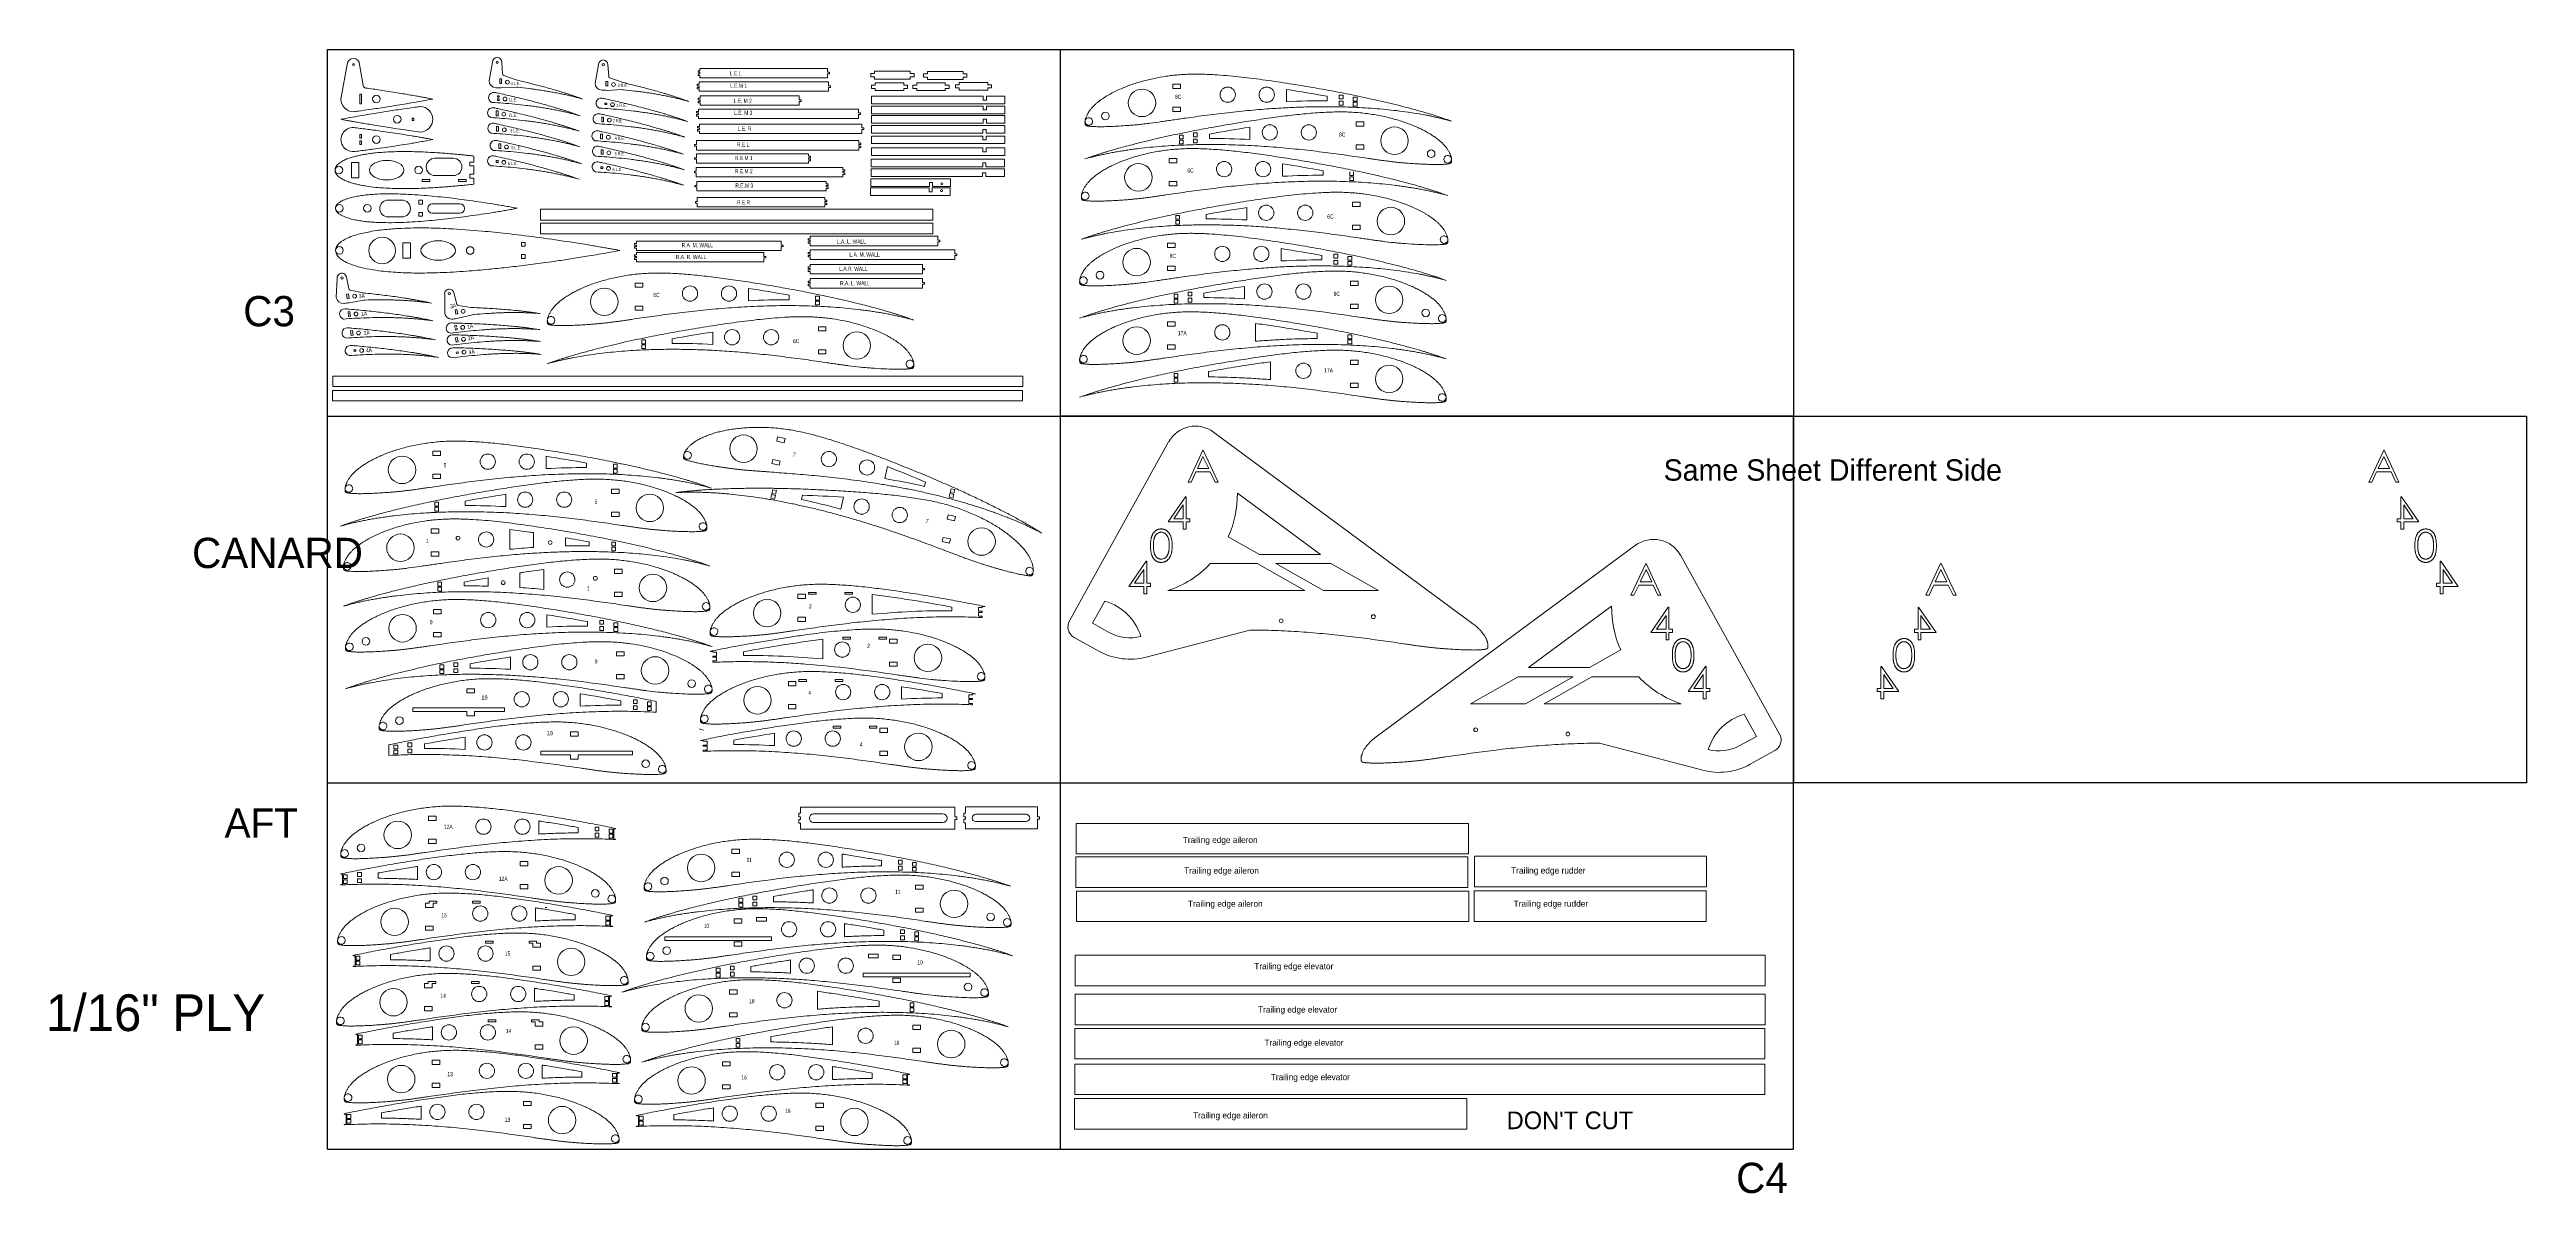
# Model space of a CAD drawing. Header units: inches. Extents: x -9.1 to 72, y -1.4 to 36.
import ezdxf

# ---------------------------------------------------------------- set-up
doc = ezdxf.new("R2010")
doc.units = ezdxf.units.IN
doc.header["$MEASUREMENT"] = 0
doc.styles.add('SLDTEXTSTYLE0', font='TXT', dxfattribs={"width": 0.7})
doc.styles.add('SLDTEXTSTYLE1', font='TXT', dxfattribs={"width": 0.6875})

msp = doc.modelspace()

# ---------------------------------------------------------------- linework, layer by layer
at = {"color": 7}
msp.add_line((0, 0), (0, 36), dxfattribs=at)
for p, q in [((0, 36), (24, 36)), ((24, 0), (24, 36)), ((0, 24), (24, 24)), ((24, 24), (48, 24)), ((48, 24), (48, 12)), ((0, 12), (48, 12)), ((48, 0), (48, 12)), ((0, 0), (48, 0))]:
    msp.add_line(p, q)
at = {"color": 1, "linetype": 'Continuous', "lineweight": 15}
for p, q in [((0.648, 35.507), (0.441, 34.38)), ((1.171, 34.823), (1.048, 35.507)), ((5.403, 35.584), (5.291, 34.98)), ((5.702, 35.04), (5.64, 35.04)), ((5.64, 35.04), (5.64, 34.885)), ((5.64, 34.885), (5.702, 34.885)), ((5.702, 34.885), (5.702, 35.04)), ((5.735, 35.199), (5.709, 35.584)), ((6.177, 35.007), (5.771, 35.151)), ((8.763, 34.901), (8.874, 35.505)), ((9.174, 34.957), (9.111, 34.957)), ((9.111, 34.957), (9.111, 34.807)), ((9.174, 34.807), (9.174, 34.957)), ((9.181, 35.505), (9.207, 35.12)), ((9.242, 35.072), (9.649, 34.928)), ((12.134, 35.305), (12.196, 35.305)), ((12.134, 35.255), (12.134, 35.305)), ((12.196, 35.255), (12.134, 35.255)), ((12.134, 35.205), (12.196, 35.205)), ((12.134, 35.15), (12.134, 35.205)), ((12.196, 35.15), (12.134, 35.15)), ((12.165, 34.866), (12.165, 34.941)), ((16.405, 34.941), (12.165, 34.941)), ((12.196, 35.305), (12.196, 35.38)), ((16.374, 35.38), (12.196, 35.38)), ((12.196, 35.205), (12.196, 35.255)), ((12.196, 35.075), (12.196, 35.15)), ((16.374, 35.075), (12.196, 35.075)), ((16.374, 35.38), (16.374, 35.255)), ((16.374, 35.255), (16.436, 35.255)), ((16.436, 35.2), (16.374, 35.2)), ((16.374, 35.2), (16.374, 35.075)), ((16.405, 34.941), (16.405, 34.816)), ((16.436, 35.2), (16.436, 35.255)), ((17.786, 35.214), (17.786, 35.107)), ((17.911, 35.214), (17.786, 35.214)), ((17.786, 35.107), (17.911, 35.107)), ((17.911, 35.289), (17.911, 35.214)), ((19.081, 35.289), (17.911, 35.289)), ((17.911, 35.107), (17.911, 35.032)), ((17.911, 35.032), (19.081, 35.032)), ((18.87, 34.906), (17.935, 34.906)), ((17.935, 34.906), (17.935, 34.831)), ((18.87, 34.831), (18.87, 34.906)), ((19.081, 35.214), (19.081, 35.289)), ((19.206, 35.214), (19.081, 35.214)), ((19.081, 35.107), (19.206, 35.107)), ((19.081, 35.032), (19.081, 35.107)), ((19.206, 35.107), (19.206, 35.214)), ((20.229, 34.906), (19.294, 34.906)), ((19.294, 34.906), (19.294, 34.831)), ((19.518, 35.205), (19.518, 35.097)), ((19.643, 35.205), (19.518, 35.205)), ((19.518, 35.097), (19.643, 35.097)), ((19.643, 35.28), (19.643, 35.205)), ((20.813, 35.28), (19.643, 35.28)), ((19.643, 35.097), (19.643, 35.022)), ((19.643, 35.022), (20.813, 35.022)), ((20.229, 34.831), (20.229, 34.906)), ((21.618, 34.925), (20.683, 34.925)), ((20.683, 34.925), (20.683, 34.85)), ((20.813, 35.205), (20.813, 35.28)), ((20.938, 35.205), (20.813, 35.205)), ((20.813, 35.097), (20.938, 35.097)), ((20.813, 35.022), (20.813, 35.097)), ((20.938, 35.097), (20.938, 35.205)), ((21.618, 34.85), (21.618, 34.925)), ((1.118, 34.542), (1.055, 34.542)), ((1.055, 34.542), (1.055, 34.22)), ((1.055, 34.22), (1.118, 34.22)), ((1.118, 34.22), (1.118, 34.542)), ((3.363, 34.365), (3.364, 34.365)), ((3.446, 34.38), (3.364, 34.396)), ((3.364, 34.365), (3.446, 34.38)), ((5.623, 34.49), (5.561, 34.49)), ((5.561, 34.49), (5.561, 34.44)), ((5.561, 34.44), (5.623, 34.44)), ((5.623, 34.39), (5.561, 34.39)), ((5.561, 34.39), (5.561, 34.335)), ((5.561, 34.335), (5.623, 34.335)), ((5.623, 34.44), (5.623, 34.49)), ((5.623, 34.335), (5.623, 34.39)), ((5.682, 34.742), (6.177, 34.767)), ((8.219, 34.418), (8.354, 34.381)), ((9.142, 34.249), (9.08, 34.249)), ((9.08, 34.249), (9.08, 34.199)), ((9.08, 34.199), (9.142, 34.199)), ((9.111, 34.807), (9.174, 34.807)), ((9.142, 34.199), (9.142, 34.249)), ((9.649, 34.688), (9.154, 34.663)), ((11.825, 34.302), (11.69, 34.339)), ((12.103, 34.866), (12.165, 34.866)), ((12.103, 34.816), (12.103, 34.866)), ((12.165, 34.816), (12.103, 34.816)), ((12.103, 34.761), (12.165, 34.761)), ((12.103, 34.711), (12.103, 34.761)), ((12.165, 34.711), (12.103, 34.711)), ((12.141, 34.356), (12.141, 34.406)), ((12.141, 34.406), (12.204, 34.406)), ((12.204, 34.356), (12.141, 34.356)), ((12.141, 34.301), (12.204, 34.301)), ((12.141, 34.251), (12.141, 34.301)), ((12.204, 34.251), (12.141, 34.251)), ((12.165, 34.761), (12.165, 34.816)), ((12.165, 34.636), (12.165, 34.711)), ((16.405, 34.636), (12.165, 34.636)), ((12.204, 34.406), (12.204, 34.481)), ((15.444, 34.481), (12.204, 34.481)), ((12.204, 34.301), (12.204, 34.356)), ((12.204, 34.176), (12.204, 34.251)), ((15.444, 34.176), (12.204, 34.176)), ((15.444, 34.481), (15.444, 34.356)), ((15.444, 34.356), (15.506, 34.356)), ((15.506, 34.301), (15.444, 34.301)), ((15.444, 34.301), (15.444, 34.176)), ((15.506, 34.356), (15.506, 34.301)), ((16.405, 34.816), (16.468, 34.816)), ((16.468, 34.761), (16.405, 34.761)), ((16.405, 34.761), (16.405, 34.636)), ((16.468, 34.761), (16.468, 34.816)), ((17.81, 34.831), (17.81, 34.724)), ((17.935, 34.831), (17.81, 34.831)), ((17.81, 34.724), (17.935, 34.724)), ((17.816, 34.222), (17.816, 34.472)), ((17.816, 34.472), (21.466, 34.472)), ((17.816, 34.222), (22.181, 34.222)), ((17.816, 33.899), (17.816, 34.149)), ((17.816, 34.149), (21.466, 34.149)), ((17.935, 34.724), (17.935, 34.656)), ((17.935, 34.656), (18.87, 34.656)), ((18.995, 34.831), (18.87, 34.831)), ((18.87, 34.724), (18.995, 34.724)), ((18.87, 34.656), (18.87, 34.724)), ((18.995, 34.724), (18.995, 34.831)), ((19.169, 34.831), (19.169, 34.724)), ((19.294, 34.831), (19.169, 34.831)), ((19.169, 34.724), (19.294, 34.724)), ((19.294, 34.724), (19.294, 34.656)), ((19.294, 34.656), (20.229, 34.656)), ((20.354, 34.831), (20.229, 34.831)), ((20.229, 34.724), (20.354, 34.724)), ((20.229, 34.656), (20.229, 34.724)), ((20.354, 34.724), (20.354, 34.831)), ((20.558, 34.85), (20.558, 34.743)), ((20.683, 34.85), (20.558, 34.85)), ((20.558, 34.743), (20.683, 34.743)), ((20.683, 34.743), (20.683, 34.675)), ((20.683, 34.675), (21.618, 34.675)), ((21.466, 34.472), (21.466, 34.347)), ((21.466, 34.347), (21.574, 34.347)), ((21.466, 34.149), (21.466, 34.024)), ((21.574, 34.472), (22.181, 34.472)), ((21.574, 34.347), (21.574, 34.472)), ((21.574, 34.149), (22.181, 34.149)), ((21.574, 34.024), (21.574, 34.149)), ((21.743, 34.85), (21.618, 34.85)), ((21.618, 34.743), (21.743, 34.743)), ((21.618, 34.675), (21.618, 34.743)), ((21.743, 34.743), (21.743, 34.85)), ((22.181, 34.472), (22.181, 34.222)), ((22.181, 34.149), (22.181, 33.899)), ((27.929, 34.868), (27.679, 34.868)), ((27.679, 34.868), (27.679, 34.728)), ((27.679, 34.728), (27.929, 34.728)), ((27.929, 34.116), (27.679, 34.116)), ((27.679, 34.116), (27.679, 33.976)), ((27.929, 34.728), (27.929, 34.868)), ((27.929, 33.976), (27.929, 34.116)), ((31.404, 34.696), (31.404, 34.292)), ((32.732, 34.326), (32.732, 34.471)), ((33.254, 34.508), (33.129, 34.508)), ((33.129, 34.508), (33.129, 34.383)), ((33.129, 34.383), (33.254, 34.383)), ((33.254, 34.308), (33.129, 34.308)), ((33.129, 34.308), (33.129, 34.183)), ((33.129, 34.183), (33.254, 34.183)), ((33.254, 34.383), (33.254, 34.508)), ((33.254, 34.183), (33.254, 34.308)), ((33.588, 34.437), (33.713, 34.437)), ((33.588, 34.312), (33.588, 34.437)), ((33.713, 34.312), (33.588, 34.312)), ((33.588, 34.274), (33.713, 34.274)), ((33.588, 34.149), (33.588, 34.274)), ((33.713, 34.149), (33.588, 34.149)), ((33.713, 34.437), (33.713, 34.312)), ((33.713, 34.274), (33.713, 34.149)), ((0.523, 33.733), (0.441, 33.718)), ((0.441, 33.718), (0.523, 33.702)), ((0.524, 33.733), (0.523, 33.733)), ((2.769, 33.758), (2.769, 33.676)), ((2.832, 33.758), (2.769, 33.758)), ((2.769, 33.676), (2.832, 33.676)), ((2.832, 33.676), (2.832, 33.758)), ((5.587, 33.99), (5.525, 33.99)), ((5.525, 33.99), (5.525, 33.835)), ((5.525, 33.835), (5.587, 33.835)), ((5.599, 33.479), (5.537, 33.479)), ((5.537, 33.479), (5.537, 33.324)), ((5.537, 33.324), (5.599, 33.324)), ((5.587, 33.835), (5.587, 33.99)), ((5.599, 33.324), (5.599, 33.479)), ((8.239, 33.331), (8.104, 33.368)), ((8.14, 33.868), (8.275, 33.83)), ((9.042, 33.788), (8.98, 33.788)), ((8.98, 33.788), (8.98, 33.638)), ((8.98, 33.638), (9.042, 33.638)), ((9.042, 33.638), (9.042, 33.788)), ((11.659, 33.681), (11.794, 33.644)), ((12.086, 33.976), (12.149, 33.976)), ((12.086, 33.927), (12.086, 33.976)), ((12.149, 33.927), (12.086, 33.927)), ((12.086, 33.872), (12.149, 33.872)), ((12.086, 33.822), (12.086, 33.872)), ((12.149, 33.822), (12.086, 33.822)), ((12.116, 33.433), (12.116, 33.483)), ((12.116, 33.483), (12.179, 33.483)), ((12.179, 33.433), (12.116, 33.433)), ((12.116, 33.378), (12.179, 33.378)), ((12.116, 33.328), (12.116, 33.378)), ((12.179, 33.328), (12.116, 33.328)), ((12.149, 33.976), (12.149, 34.051)), ((17.389, 34.051), (12.149, 34.051)), ((12.149, 33.872), (12.149, 33.927)), ((12.149, 33.747), (12.149, 33.822)), ((17.389, 33.747), (12.149, 33.747)), ((12.179, 33.483), (12.179, 33.558)), ((12.179, 33.558), (17.496, 33.558)), ((12.179, 33.378), (12.179, 33.433)), ((12.179, 33.253), (12.179, 33.328)), ((12.179, 33.253), (17.496, 33.253)), ((17.389, 34.051), (17.389, 33.926)), ((17.389, 33.926), (17.451, 33.926)), ((17.451, 33.872), (17.389, 33.872)), ((17.389, 33.872), (17.389, 33.747)), ((17.451, 33.872), (17.451, 33.926)), ((17.496, 33.558), (17.496, 33.433)), ((17.496, 33.433), (17.559, 33.433)), ((17.559, 33.378), (17.496, 33.378)), ((17.496, 33.378), (17.496, 33.253)), ((17.559, 33.433), (17.559, 33.378)), ((17.808, 33.263), (17.808, 33.513)), ((17.808, 33.513), (22.173, 33.513)), ((17.808, 33.263), (21.458, 33.263)), ((17.816, 33.899), (22.181, 33.899)), ((17.816, 33.593), (17.816, 33.843)), ((17.816, 33.843), (22.181, 33.843)), ((17.816, 33.593), (21.466, 33.593)), ((21.566, 33.388), (21.458, 33.388)), ((21.458, 33.388), (21.458, 33.263)), ((21.466, 34.024), (21.574, 34.024)), ((21.574, 33.718), (21.466, 33.718)), ((21.466, 33.718), (21.466, 33.593)), ((21.566, 33.263), (21.566, 33.388)), ((21.566, 33.263), (22.173, 33.263)), ((21.574, 33.593), (21.574, 33.718)), ((21.574, 33.593), (22.181, 33.593)), ((22.173, 33.513), (22.173, 33.263)), ((22.181, 33.843), (22.181, 33.593)), ((27.679, 33.976), (27.929, 33.976)), ((28.353, 33.271), (28.478, 33.271)), ((28.353, 33.146), (28.353, 33.271)), ((28.478, 33.271), (28.478, 33.146)), ((30.202, 33.459), (30.202, 33.055)), ((33.677, 33.631), (33.927, 33.631)), ((33.677, 33.491), (33.677, 33.631)), ((33.927, 33.491), (33.677, 33.491)), ((33.927, 33.631), (33.927, 33.491)), ((36.669, 33.692), (36.804, 33.655)), ((1.118, 33.214), (1.055, 33.214)), ((1.055, 33.214), (1.055, 33.094)), ((1.055, 33.094), (1.118, 33.094)), ((1.118, 33.012), (1.055, 33.012)), ((1.055, 33.012), (1.055, 32.892)), ((1.055, 32.892), (1.118, 32.892)), ((1.118, 33.094), (1.118, 33.214)), ((1.118, 32.892), (1.118, 33.012)), ((3.446, 33.052), (3.386, 33.065)), ((3.386, 33.041), (3.446, 33.052)), ((3.386, 33.041), (3.386, 33.041)), ((4.119, 32.441), (3.516, 32.441)), ((4.788, 32.315), (4.788, 32.515)), ((5.671, 32.918), (5.608, 32.918)), ((5.608, 32.918), (5.608, 32.763)), ((5.608, 32.763), (5.671, 32.763)), ((5.671, 32.763), (5.671, 32.918)), ((8.251, 32.82), (8.116, 32.857)), ((8.944, 33.227), (8.944, 33.077)), ((9.006, 33.227), (8.944, 33.227)), ((8.944, 33.077), (9.006, 33.077)), ((8.961, 32.722), (8.961, 32.572)), ((9.023, 32.722), (8.961, 32.722)), ((8.961, 32.572), (9.023, 32.572)), ((9.006, 33.077), (9.006, 33.227)), ((9.023, 32.572), (9.023, 32.722)), ((11.658, 32.572), (11.523, 32.61)), ((11.694, 33.133), (11.559, 33.171)), ((12.014, 32.46), (12.077, 32.46)), ((12.014, 32.41), (12.014, 32.46)), ((12.018, 32.889), (12.08, 32.889)), ((12.018, 32.839), (12.018, 32.889)), ((12.08, 32.839), (12.018, 32.839)), ((12.077, 32.46), (12.077, 32.589)), ((15.754, 32.589), (12.077, 32.589)), ((12.08, 32.889), (12.08, 33.018)), ((17.4, 33.018), (12.08, 33.018)), ((12.08, 32.709), (12.08, 32.839)), ((17.4, 32.709), (12.08, 32.709)), ((15.754, 32.589), (15.754, 32.51)), ((15.754, 32.51), (15.817, 32.51)), ((15.817, 32.46), (15.754, 32.46)), ((15.754, 32.46), (15.754, 32.41)), ((15.817, 32.46), (15.817, 32.51)), ((17.4, 33.018), (17.4, 32.939)), ((17.4, 32.939), (17.463, 32.939)), ((17.463, 32.889), (17.4, 32.889)), ((17.4, 32.889), (17.4, 32.839)), ((17.4, 32.839), (17.463, 32.839)), ((17.463, 32.789), (17.4, 32.789)), ((17.4, 32.789), (17.4, 32.709)), ((17.463, 32.889), (17.463, 32.939)), ((17.463, 32.789), (17.463, 32.839)), ((17.808, 32.92), (17.808, 33.17)), ((17.808, 33.17), (21.458, 33.17)), ((17.808, 32.92), (22.173, 32.92)), ((17.808, 32.531), (17.808, 32.781)), ((17.808, 32.781), (21.458, 32.781)), ((17.808, 32.531), (22.173, 32.531)), ((21.458, 33.17), (21.458, 33.045)), ((21.458, 33.045), (21.565, 33.045)), ((21.458, 32.781), (21.458, 32.656)), ((21.458, 32.656), (21.565, 32.656)), ((21.565, 33.17), (22.173, 33.17)), ((21.565, 33.045), (21.565, 33.17)), ((21.565, 32.781), (22.173, 32.781)), ((21.565, 32.656), (21.565, 32.781)), ((22.173, 33.17), (22.173, 32.92)), ((22.173, 32.781), (22.173, 32.531)), ((28.018, 33.2), (27.893, 33.2)), ((27.893, 33.2), (27.893, 33.075)), ((27.893, 33.075), (28.018, 33.075)), ((28.018, 33.038), (27.893, 33.038)), ((27.893, 33.038), (27.893, 32.913)), ((27.893, 32.913), (28.018, 32.913)), ((28.018, 33.075), (28.018, 33.2)), ((28.018, 32.913), (28.018, 33.038)), ((28.478, 33.146), (28.353, 33.146)), ((28.353, 33.071), (28.478, 33.071)), ((28.353, 32.946), (28.353, 33.071)), ((28.478, 32.946), (28.353, 32.946)), ((28.478, 33.071), (28.478, 32.946)), ((28.875, 33.09), (28.875, 33.234)), ((33.677, 32.879), (33.927, 32.879)), ((33.677, 32.739), (33.677, 32.879)), ((33.927, 32.739), (33.677, 32.739)), ((33.927, 32.879), (33.927, 32.739)), ((1.031, 32.303), (0.781, 32.303)), ((0.781, 32.303), (0.781, 31.803)), ((0.781, 31.803), (1.031, 31.803)), ((1.031, 31.803), (1.031, 32.303)), ((3.352, 31.742), (3.102, 31.742)), ((3.102, 31.742), (3.102, 31.68)), ((3.102, 31.68), (3.352, 31.68)), ((3.352, 31.68), (3.352, 31.742)), ((3.516, 31.875), (4.119, 31.875)), ((4.537, 31.742), (4.287, 31.742)), ((4.287, 31.742), (4.287, 31.68)), ((4.287, 31.68), (4.537, 31.68)), ((4.537, 31.68), (4.537, 31.742)), ((4.663, 32.19), (4.663, 32.315)), ((4.663, 32.315), (4.788, 32.315)), ((4.788, 32.19), (4.663, 32.19)), ((4.663, 31.917), (4.788, 31.917)), ((4.663, 31.792), (4.663, 31.917)), ((4.788, 31.792), (4.663, 31.792)), ((4.788, 31.917), (4.788, 32.19)), ((4.788, 31.592), (4.788, 31.792)), ((5.525, 32.363), (5.525, 32.308)), ((5.587, 32.363), (5.525, 32.363)), ((5.525, 32.308), (5.587, 32.308)), ((5.587, 32.308), (5.587, 32.363)), ((8.239, 31.753), (8.104, 31.791)), ((8.323, 32.259), (8.187, 32.296)), ((8.951, 32.166), (8.951, 32.111)), ((9.013, 32.166), (8.951, 32.166)), ((8.951, 32.111), (9.013, 32.111)), ((9.013, 32.111), (9.013, 32.166)), ((11.675, 32.067), (11.54, 32.104)), ((12.012, 32.015), (12.075, 32.015)), ((12.012, 31.965), (12.012, 32.015)), ((12.075, 31.965), (12.012, 31.965)), ((12.077, 32.41), (12.014, 32.41)), ((12.075, 32.015), (12.075, 32.144)), ((16.877, 32.144), (12.075, 32.144)), ((12.075, 31.835), (12.075, 31.965)), ((16.877, 31.835), (12.075, 31.835)), ((12.077, 32.281), (12.077, 32.41)), ((15.754, 32.281), (12.077, 32.281)), ((12.092, 31.553), (12.092, 31.682)), ((16.332, 31.682), (12.092, 31.682)), ((15.754, 32.41), (15.817, 32.41)), ((15.817, 32.36), (15.754, 32.36)), ((15.754, 32.36), (15.754, 32.281)), ((15.817, 32.36), (15.817, 32.41)), ((16.332, 31.682), (16.332, 31.603)), ((16.877, 32.144), (16.877, 32.065)), ((16.877, 32.065), (16.94, 32.065)), ((16.94, 32.015), (16.877, 32.015)), ((16.877, 32.015), (16.877, 31.965)), ((16.877, 31.965), (16.94, 31.965)), ((16.94, 31.915), (16.877, 31.915)), ((16.877, 31.915), (16.877, 31.835)), ((16.94, 32.015), (16.94, 32.065)), ((16.94, 31.915), (16.94, 31.965)), ((17.795, 31.768), (17.795, 31.518)), ((17.795, 31.768), (20.401, 31.768)), ((17.798, 31.84), (17.798, 32.09)), ((17.798, 32.09), (22.163, 32.09)), ((17.798, 31.84), (21.448, 31.84)), ((17.802, 32.162), (17.802, 32.412)), ((17.802, 32.412), (22.167, 32.412)), ((17.802, 32.162), (21.452, 32.162)), ((19.813, 31.643), (19.706, 31.643)), ((19.706, 31.643), (19.706, 31.518)), ((19.813, 31.518), (19.813, 31.643)), ((20.401, 31.768), (20.401, 31.518)), ((21.556, 31.965), (21.448, 31.965)), ((21.448, 31.965), (21.448, 31.84)), ((21.56, 32.287), (21.452, 32.287)), ((21.452, 32.287), (21.452, 32.162)), ((21.556, 31.84), (21.556, 31.965)), ((21.556, 31.84), (22.163, 31.84)), ((21.56, 32.162), (21.56, 32.287)), ((21.56, 32.162), (22.167, 32.162)), ((22.163, 32.09), (22.163, 31.84)), ((22.167, 32.412), (22.167, 32.162)), ((27.56, 32.291), (27.56, 32.431)), ((27.56, 32.431), (27.81, 32.431)), ((27.81, 32.291), (27.56, 32.291)), ((27.56, 31.539), (27.56, 31.679)), ((27.56, 31.679), (27.81, 31.679)), ((27.81, 32.431), (27.81, 32.291)), ((27.81, 31.679), (27.81, 31.539)), ((31.27, 32.258), (31.27, 31.851)), ((32.598, 31.886), (32.598, 32.034)), ((33.47, 31.875), (33.47, 32)), ((33.595, 31.875), (33.47, 31.875)), ((33.47, 31.838), (33.595, 31.838)), ((33.47, 31.713), (33.47, 31.838)), ((33.595, 31.713), (33.47, 31.713)), ((33.595, 32), (33.595, 31.875)), ((33.595, 31.838), (33.595, 31.713)), ((2.438, 31.074), (1.988, 31.074)), ((3.113, 31.066), (2.988, 31.066)), ((2.988, 31.066), (2.988, 30.941)), ((2.988, 30.941), (3.113, 30.941)), ((3.113, 30.941), (3.113, 31.066)), ((4.335, 30.952), (3.436, 30.952)), ((11.665, 31.557), (11.53, 31.594)), ((12.03, 31.553), (12.092, 31.553)), ((12.03, 31.503), (12.03, 31.553)), ((12.092, 31.503), (12.03, 31.503)), ((12.045, 31.025), (12.107, 31.025)), ((12.045, 30.975), (12.045, 31.025)), ((12.107, 30.975), (12.045, 30.975)), ((12.092, 31.374), (12.092, 31.503)), ((16.332, 31.374), (12.092, 31.374)), ((12.107, 31.025), (12.107, 31.155)), ((16.285, 31.155), (12.107, 31.155)), ((12.107, 30.846), (12.107, 30.975)), ((16.285, 30.846), (12.107, 30.846)), ((16.285, 31.155), (16.285, 31.075)), ((16.285, 31.075), (16.347, 31.075)), ((16.347, 31.025), (16.285, 31.025)), ((16.285, 31.025), (16.285, 30.975)), ((16.285, 30.975), (16.347, 30.975)), ((16.347, 30.925), (16.285, 30.925)), ((16.285, 30.925), (16.285, 30.846)), ((16.332, 31.603), (16.395, 31.603)), ((16.332, 31.553), (16.332, 31.503)), ((16.395, 31.553), (16.332, 31.553)), ((16.332, 31.503), (16.395, 31.503)), ((16.395, 31.453), (16.332, 31.453)), ((16.332, 31.453), (16.332, 31.374)), ((16.347, 31.025), (16.347, 31.075)), ((16.347, 30.925), (16.347, 30.975)), ((16.395, 31.553), (16.395, 31.603)), ((16.395, 31.453), (16.395, 31.503)), ((17.784, 31.221), (17.784, 31.471)), ((17.784, 31.471), (19.695, 31.471)), ((17.784, 31.221), (20.39, 31.221)), ((17.795, 31.518), (19.706, 31.518)), ((19.695, 31.346), (19.695, 31.471)), ((19.803, 31.346), (19.695, 31.346)), ((19.803, 31.471), (19.803, 31.346)), ((19.803, 31.471), (20.39, 31.471)), ((19.813, 31.518), (20.401, 31.518)), ((20.39, 31.471), (20.39, 31.221)), ((27.81, 31.539), (27.56, 31.539)), ((30.099, 30.422), (30.099, 30.828)), ((33.809, 31.001), (33.559, 31.001)), ((33.559, 31.001), (33.559, 30.861)), ((33.559, 30.861), (33.809, 30.861)), ((33.809, 30.861), (33.809, 31.001)), ((36.686, 31.218), (36.551, 31.255)), ((1.988, 30.519), (2.438, 30.519)), ((3.113, 30.668), (2.988, 30.668)), ((2.988, 30.668), (2.988, 30.543)), ((2.988, 30.543), (3.113, 30.543)), ((3.113, 30.543), (3.113, 30.668)), ((3.436, 30.641), (4.335, 30.641)), ((6.213, 30.804), (6.16, 30.815)), ((6.16, 30.794), (6.213, 30.804)), ((6.16, 30.794), (6.16, 30.794)), ((6.973, 29.965), (6.973, 30.315)), ((6.973, 30.315), (19.818, 30.315)), ((6.976, 30.42), (6.976, 30.77)), ((6.976, 30.77), (19.821, 30.77)), ((6.976, 30.42), (19.821, 30.42)), ((19.818, 30.315), (19.818, 29.965)), ((19.821, 30.77), (19.821, 30.42)), ((27.9, 30.57), (27.775, 30.57)), ((27.775, 30.57), (27.775, 30.445)), ((27.775, 30.445), (27.9, 30.445)), ((27.9, 30.408), (27.775, 30.408)), ((27.775, 30.408), (27.775, 30.283)), ((27.775, 30.283), (27.9, 30.283)), ((27.9, 30.445), (27.9, 30.57)), ((27.9, 30.283), (27.9, 30.408)), ((28.771, 30.604), (28.771, 30.456)), ((33.809, 30.249), (33.559, 30.249)), ((33.559, 30.249), (33.559, 30.109)), ((33.559, 30.109), (33.809, 30.109)), ((33.809, 30.109), (33.809, 30.249)), ((2.718, 29.672), (2.468, 29.672)), ((2.468, 29.672), (2.468, 29.172)), ((2.718, 29.172), (2.718, 29.672)), ((6.476, 29.684), (6.351, 29.684)), ((6.351, 29.684), (6.351, 29.559)), ((6.351, 29.559), (6.476, 29.559)), ((6.476, 29.286), (6.351, 29.286)), ((6.351, 29.286), (6.351, 29.161)), ((6.476, 29.559), (6.476, 29.684)), ((6.476, 29.161), (6.476, 29.286)), ((6.973, 29.965), (19.818, 29.965)), ((9.576, 29.422), (9.493, 29.438)), ((9.493, 29.407), (9.576, 29.422)), ((9.493, 29.407), (9.493, 29.407)), ((10.05, 29.648), (10.113, 29.648)), ((10.05, 29.598), (10.05, 29.648)), ((10.113, 29.598), (10.05, 29.598)), ((10.05, 29.548), (10.113, 29.548)), ((10.05, 29.498), (10.05, 29.548)), ((10.113, 29.498), (10.05, 29.498)), ((10.051, 29.279), (10.113, 29.279)), ((10.051, 29.229), (10.051, 29.279)), ((10.113, 29.229), (10.051, 29.229)), ((10.113, 29.648), (10.113, 29.727)), ((14.853, 29.727), (10.113, 29.727)), ((10.113, 29.548), (10.113, 29.598)), ((10.113, 29.418), (10.113, 29.498)), ((14.853, 29.418), (10.113, 29.418)), ((10.113, 29.279), (10.113, 29.359)), ((14.291, 29.359), (10.113, 29.359)), ((10.113, 29.179), (10.113, 29.229)), ((14.291, 29.359), (14.291, 29.229)), ((14.291, 29.229), (14.353, 29.229)), ((14.353, 29.179), (14.353, 29.229)), ((14.853, 29.727), (14.853, 29.598)), ((14.853, 29.598), (14.915, 29.598)), ((14.915, 29.548), (14.853, 29.548)), ((14.853, 29.548), (14.853, 29.418)), ((14.915, 29.548), (14.915, 29.598)), ((15.742, 29.758), (15.742, 29.808)), ((15.742, 29.808), (15.805, 29.808)), ((15.805, 29.758), (15.742, 29.758)), ((15.742, 29.708), (15.805, 29.708)), ((15.742, 29.658), (15.742, 29.708)), ((15.805, 29.658), (15.742, 29.658)), ((15.742, 29.311), (15.742, 29.361)), ((15.742, 29.361), (15.805, 29.361)), ((15.805, 29.311), (15.742, 29.311)), ((15.742, 29.262), (15.805, 29.262)), ((15.742, 29.212), (15.742, 29.262)), ((15.805, 29.212), (15.742, 29.212)), ((15.805, 29.808), (15.805, 29.887)), ((19.982, 29.887), (15.805, 29.887)), ((15.805, 29.708), (15.805, 29.758)), ((15.805, 29.579), (15.805, 29.658)), ((19.982, 29.579), (15.805, 29.579)), ((15.805, 29.361), (15.805, 29.441)), ((20.545, 29.441), (15.805, 29.441)), ((15.805, 29.262), (15.805, 29.311)), ((15.805, 29.132), (15.805, 29.212)), ((19.982, 29.887), (19.982, 29.758)), ((19.982, 29.758), (20.045, 29.758)), ((20.045, 29.708), (19.982, 29.708)), ((19.982, 29.708), (19.982, 29.579)), ((20.045, 29.708), (20.045, 29.758)), ((20.545, 29.441), (20.545, 29.311)), ((20.545, 29.311), (20.607, 29.311)), ((20.607, 29.262), (20.545, 29.262)), ((20.545, 29.262), (20.545, 29.132)), ((20.607, 29.262), (20.607, 29.311)), ((24.683, 29.788), (24.818, 29.825)), ((0.289, 27.893), (0.32, 28.506)), ((0.624, 28.546), (0.7, 28.168)), ((2.468, 29.172), (2.718, 29.172)), ((6.351, 29.161), (6.476, 29.161)), ((10.051, 29.179), (10.113, 29.179)), ((10.051, 29.129), (10.051, 29.179)), ((10.113, 29.129), (10.051, 29.129)), ((10.113, 29.05), (10.113, 29.129)), ((14.291, 29.05), (10.113, 29.05)), ((14.353, 29.179), (14.291, 29.179)), ((14.291, 29.179), (14.291, 29.05)), ((15.739, 28.885), (15.802, 28.885)), ((15.739, 28.835), (15.739, 28.885)), ((15.802, 28.835), (15.739, 28.835)), ((15.739, 28.785), (15.802, 28.785)), ((15.739, 28.735), (15.739, 28.785)), ((15.802, 28.735), (15.739, 28.735)), ((15.739, 28.42), (15.802, 28.42)), ((15.739, 28.37), (15.739, 28.42)), ((15.802, 28.885), (15.802, 28.964)), ((19.479, 28.964), (15.802, 28.964)), ((15.802, 28.785), (15.802, 28.835)), ((15.802, 28.656), (15.802, 28.735)), ((19.479, 28.656), (15.802, 28.656)), ((15.802, 28.42), (15.802, 28.5)), ((19.479, 28.5), (15.802, 28.5)), ((20.545, 29.132), (15.805, 29.132)), ((19.479, 28.964), (19.479, 28.835)), ((19.479, 28.835), (19.542, 28.835)), ((19.542, 28.785), (19.479, 28.785)), ((19.479, 28.785), (19.479, 28.656)), ((19.479, 28.5), (19.479, 28.37)), ((19.542, 28.785), (19.542, 28.835)), ((0.689, 28.002), (0.627, 27.994)), ((0.627, 27.994), (0.646, 27.845)), ((0.646, 27.845), (0.708, 27.853)), ((0.708, 27.853), (0.689, 28.002)), ((1.195, 27.797), (0.708, 27.708)), ((0.742, 28.125), (1.163, 28.035)), ((3.403, 27.7), (3.265, 27.719)), ((3.838, 27.976), (3.843, 27.362)), ((4.238, 27.661), (4.138, 28.034)), ((4.708, 27.557), (4.281, 27.621)), ((10.073, 28.217), (10.073, 28.357)), ((10.073, 28.357), (10.323, 28.357)), ((10.323, 28.217), (10.073, 28.217)), ((10.073, 27.465), (10.073, 27.605)), ((10.073, 27.605), (10.323, 27.605)), ((10.323, 28.357), (10.323, 28.217)), ((10.323, 27.605), (10.323, 27.465)), ((13.783, 28.183), (13.783, 27.777)), ((15.111, 27.811), (15.111, 27.96)), ((15.802, 28.37), (15.739, 28.37)), ((15.739, 28.27), (15.739, 28.32)), ((15.739, 28.32), (15.802, 28.32)), ((15.802, 28.27), (15.739, 28.27)), ((15.802, 28.32), (15.802, 28.37)), ((15.802, 28.191), (15.802, 28.27)), ((19.479, 28.191), (15.802, 28.191)), ((15.982, 27.926), (16.107, 27.926)), ((15.982, 27.801), (15.982, 27.926)), ((16.107, 27.801), (15.982, 27.801)), ((15.982, 27.763), (16.107, 27.763)), ((15.982, 27.638), (15.982, 27.763)), ((16.107, 27.638), (15.982, 27.638)), ((16.107, 27.926), (16.107, 27.801)), ((16.107, 27.763), (16.107, 27.638)), ((19.479, 28.37), (19.542, 28.37)), ((19.542, 28.32), (19.479, 28.32)), ((19.479, 28.32), (19.479, 28.191)), ((19.542, 28.37), (19.542, 28.32)), ((0.734, 27.422), (0.672, 27.414)), ((0.672, 27.414), (0.678, 27.365)), ((0.678, 27.365), (0.74, 27.373)), ((0.747, 27.323), (0.685, 27.315)), ((0.685, 27.315), (0.691, 27.265)), ((0.691, 27.265), (0.753, 27.274)), ((0.74, 27.373), (0.734, 27.422)), ((0.753, 27.274), (0.747, 27.323)), ((0.816, 26.8), (0.754, 26.792)), ((0.754, 26.792), (0.774, 26.643)), ((0.836, 26.651), (0.816, 26.8)), ((3.31, 27.14), (3.448, 27.12)), ((4.222, 26.968), (4.16, 26.957)), ((4.16, 26.957), (4.17, 26.908)), ((4.17, 26.908), (4.231, 26.919)), ((4.236, 27.495), (4.175, 27.483)), ((4.175, 27.483), (4.203, 27.336)), ((4.241, 26.87), (4.179, 26.858)), ((4.179, 26.858), (4.189, 26.809)), ((4.189, 26.809), (4.25, 26.821)), ((4.203, 27.336), (4.265, 27.347)), ((4.231, 26.919), (4.222, 26.968)), ((4.265, 27.347), (4.236, 27.495)), ((4.25, 26.821), (4.241, 26.87)), ((4.273, 27.203), (4.753, 27.321)), ((6.81, 26.842), (6.95, 26.831)), ((6.824, 27.368), (6.964, 27.357)), ((10.323, 27.465), (10.073, 27.465)), ((16.322, 26.927), (16.072, 26.927)), ((16.072, 26.927), (16.072, 26.787)), ((16.072, 26.787), (16.322, 26.787)), ((16.322, 26.787), (16.322, 26.927)), ((19.199, 27.144), (19.064, 27.181)), ((0.774, 26.643), (0.836, 26.651)), ((0.924, 26.174), (0.862, 26.166)), ((0.862, 26.166), (0.868, 26.117)), ((0.868, 26.117), (0.93, 26.125)), ((0.93, 26.125), (0.924, 26.174)), ((3.531, 26.498), (3.392, 26.517)), ((4.251, 26.58), (4.189, 26.568)), ((4.189, 26.568), (4.218, 26.421)), ((4.275, 26.11), (4.213, 26.098)), ((4.213, 26.098), (4.223, 26.049)), ((4.218, 26.421), (4.279, 26.433)), ((4.223, 26.049), (4.284, 26.061)), ((4.279, 26.433), (4.251, 26.58)), ((4.284, 26.061), (4.275, 26.11)), ((6.979, 26.442), (6.839, 26.453)), ((6.993, 26.021), (6.853, 26.032)), ((10.412, 26.496), (10.287, 26.496)), ((10.287, 26.496), (10.287, 26.371)), ((10.287, 26.371), (10.412, 26.371)), ((10.412, 26.334), (10.287, 26.334)), ((10.287, 26.334), (10.287, 26.209)), ((10.287, 26.209), (10.412, 26.209)), ((10.412, 26.371), (10.412, 26.496)), ((10.412, 26.209), (10.412, 26.334)), ((11.284, 26.53), (11.284, 26.382)), ((12.612, 26.348), (12.612, 26.754)), ((16.322, 26.175), (16.072, 26.175)), ((16.072, 26.175), (16.072, 26.035)), ((16.072, 26.035), (16.322, 26.035)), ((16.322, 26.035), (16.322, 26.175)), ((0.178, 25.311), (22.77, 25.311)), ((0.178, 25.311), (0.178, 24.971)), ((3.632, 25.922), (3.493, 25.941)), ((7.196, 25.714), (7.331, 25.751)), ((22.77, 24.971), (22.77, 25.311)), ((0.165, 24.84), (22.758, 24.84)), ((0.165, 24.84), (0.165, 24.5)), ((0.165, 24.5), (22.758, 24.5)), ((0.178, 24.971), (22.77, 24.971)), ((22.758, 24.5), (22.758, 24.84)), ((3.451, 22.715), (3.451, 22.855)), ((3.451, 22.855), (3.701, 22.855)), ((3.701, 22.715), (3.451, 22.715)), ((3.701, 22.855), (3.701, 22.715)), ((14.709, 23.18), (14.739, 23.317)), ((14.953, 23.126), (14.709, 23.18)), ((14.739, 23.317), (14.983, 23.263)), ((14.983, 23.263), (14.953, 23.126)), ((24.294, 17.299), (27.542, 23.157)), ((29.011, 23.477), (37.501, 17.205)), ((3.451, 22.103), (3.701, 22.103)), ((3.451, 21.963), (3.451, 22.103)), ((3.701, 21.963), (3.451, 21.963)), ((3.701, 22.103), (3.701, 21.963)), ((7.156, 22.686), (7.156, 22.283)), ((8.484, 22.317), (8.484, 22.462)), ((9.36, 22.424), (9.36, 22.299)), ((9.485, 22.424), (9.36, 22.424)), ((9.36, 22.299), (9.485, 22.299)), ((9.36, 22.262), (9.36, 22.137)), ((9.485, 22.262), (9.36, 22.262)), ((9.36, 22.137), (9.485, 22.137)), ((9.485, 22.299), (9.485, 22.424)), ((9.485, 22.137), (9.485, 22.262)), ((14.547, 22.446), (14.577, 22.582)), ((14.791, 22.392), (14.547, 22.446)), ((14.577, 22.582), (14.821, 22.529)), ((14.821, 22.529), (14.791, 22.392)), ((18.333, 22.348), (18.246, 21.954)), ((3.51, 21.179), (3.635, 21.179)), ((3.51, 21.054), (3.51, 21.179)), ((3.635, 21.179), (3.635, 21.054)), ((4.512, 21.217), (4.512, 21.072)), ((5.84, 21.038), (5.84, 21.441)), ((9.545, 21.611), (9.295, 21.611)), ((9.295, 21.611), (9.295, 21.471)), ((9.295, 21.471), (9.545, 21.471)), ((9.545, 21.471), (9.545, 21.611)), ((11.531, 21.502), (11.391, 21.494)), ((12.441, 21.679), (12.576, 21.642)), ((14.516, 21.311), (14.543, 21.433)), ((14.638, 21.284), (14.516, 21.311)), ((14.543, 21.433), (14.665, 21.406)), ((14.551, 21.47), (14.578, 21.592)), ((14.673, 21.443), (14.551, 21.47)), ((14.578, 21.592), (14.7, 21.565)), ((14.665, 21.406), (14.638, 21.284)), ((14.7, 21.565), (14.673, 21.443)), ((15.55, 21.413), (15.519, 21.272)), ((16.808, 20.952), (16.895, 21.346)), ((19.551, 21.701), (19.582, 21.843)), ((20.381, 21.464), (20.355, 21.342)), ((20.355, 21.342), (20.477, 21.315)), ((20.504, 21.437), (20.381, 21.464)), ((20.416, 21.622), (20.389, 21.5)), ((20.389, 21.5), (20.512, 21.473)), ((20.538, 21.595), (20.416, 21.622)), ((20.477, 21.315), (20.504, 21.437)), ((20.512, 21.473), (20.538, 21.595)), ((32.512, 19.472), (29.791, 21.481)), ((0.554, 20.435), (0.419, 20.397)), ((3.649, 20.307), (3.399, 20.307)), ((3.399, 20.307), (3.399, 20.167)), ((3.635, 21.054), (3.51, 21.054)), ((3.51, 21.017), (3.635, 21.017)), ((3.51, 20.892), (3.51, 21.017)), ((3.635, 20.892), (3.51, 20.892)), ((3.635, 21.017), (3.635, 20.892)), ((3.649, 20.167), (3.649, 20.307)), ((5.967, 20.291), (5.967, 19.642)), ((9.545, 20.858), (9.295, 20.858)), ((9.295, 20.858), (9.295, 20.718)), ((9.295, 20.718), (9.545, 20.718)), ((9.545, 20.718), (9.545, 20.858)), ((20.319, 20.766), (20.289, 20.63)), ((20.289, 20.63), (20.533, 20.576)), ((20.563, 20.712), (20.319, 20.766)), ((20.533, 20.576), (20.563, 20.712)), ((3.399, 20.167), (3.649, 20.167)), ((3.649, 19.555), (3.399, 19.555)), ((3.399, 19.555), (3.399, 19.415)), ((3.649, 19.415), (3.649, 19.555)), ((6.742, 19.702), (6.742, 20.186)), ((7.789, 20.02), (7.789, 19.749)), ((8.568, 19.757), (8.569, 19.883)), ((9.308, 19.751), (9.308, 19.876)), ((9.308, 19.876), (9.433, 19.876)), ((9.433, 19.751), (9.308, 19.751)), ((9.308, 19.589), (9.308, 19.714)), ((9.308, 19.714), (9.433, 19.714)), ((9.433, 19.589), (9.308, 19.589)), ((9.433, 19.876), (9.433, 19.751)), ((9.433, 19.714), (9.433, 19.589)), ((20.157, 20.032), (20.127, 19.895)), ((20.127, 19.895), (20.371, 19.841)), ((20.401, 19.978), (20.157, 20.032)), ((20.371, 19.841), (20.401, 19.978)), ((23.265, 20.231), (23.389, 20.166)), ((30.519, 19.472), (29.493, 20.051)), ((32.512, 19.472), (30.519, 19.472)), ((42.828, 19.772), (34.337, 13.5)), ((3.399, 19.415), (3.649, 19.415)), ((5.256, 18.435), (5.256, 18.706)), ((6.303, 18.871), (6.303, 18.388)), ((7.078, 18.328), (7.078, 18.977)), ((9.397, 18.993), (9.647, 18.993)), ((9.397, 18.853), (9.397, 18.993)), ((9.647, 18.853), (9.397, 18.853)), ((9.647, 18.993), (9.647, 18.853)), ((12.389, 19.131), (12.524, 19.094)), ((30.44, 19.172), (28.904, 19.172)), ((32.005, 18.288), (30.44, 19.172)), ((31.051, 19.172), (32.848, 19.172)), ((32.615, 18.288), (31.051, 19.172)), ((32.848, 19.172), (34.412, 18.288)), ((47.544, 13.594), (44.296, 19.452)), ((3.613, 18.562), (3.613, 18.437)), ((3.738, 18.562), (3.613, 18.562)), ((3.613, 18.437), (3.738, 18.437)), ((3.613, 18.4), (3.613, 18.275)), ((3.738, 18.4), (3.613, 18.4)), ((3.613, 18.275), (3.738, 18.275)), ((3.738, 18.437), (3.738, 18.562)), ((3.738, 18.275), (3.738, 18.4)), ((4.476, 18.569), (4.477, 18.443)), ((9.397, 18.241), (9.647, 18.241)), ((9.397, 18.101), (9.397, 18.241)), ((9.647, 18.101), (9.397, 18.101)), ((9.647, 18.241), (9.647, 18.101)), ((15.405, 18.169), (15.655, 18.169)), ((15.405, 18.029), (15.405, 18.169)), ((15.655, 18.029), (15.405, 18.029)), ((15.655, 18.169), (15.655, 18.029)), ((16.001, 18.231), (15.751, 18.231)), ((15.751, 18.231), (15.751, 18.169)), ((15.751, 18.169), (16.001, 18.169)), ((16.001, 18.169), (16.001, 18.231)), ((17.186, 18.231), (16.936, 18.231)), ((16.936, 18.231), (16.936, 18.169)), ((16.936, 18.169), (17.186, 18.169)), ((17.186, 18.169), (17.186, 18.231)), ((17.837, 18.162), (17.837, 17.515)), ((25.052, 17.222), (25.453, 17.946)), ((27.512, 18.288), (32.005, 18.288)), ((32.615, 18.288), (34.412, 18.288)), ((0.656, 17.817), (0.521, 17.78)), ((3.467, 17.67), (3.717, 17.67)), ((3.467, 17.53), (3.467, 17.67)), ((3.717, 17.53), (3.467, 17.53)), ((3.717, 17.67), (3.717, 17.53)), ((7.187, 17.499), (7.187, 17.095)), ((8.515, 17.129), (8.515, 17.274)), ((8.916, 17.31), (8.916, 17.185)), ((9.041, 17.31), (8.916, 17.31)), ((8.916, 17.185), (9.041, 17.185)), ((8.916, 17.11), (8.916, 16.985)), ((9.041, 17.11), (8.916, 17.11)), ((9.041, 17.185), (9.041, 17.31)), ((9.041, 16.985), (9.041, 17.11)), ((9.376, 17.239), (9.501, 17.239)), ((9.376, 17.114), (9.376, 17.239)), ((9.501, 17.114), (9.376, 17.114)), ((9.376, 17.077), (9.501, 17.077)), ((9.376, 16.952), (9.376, 17.077)), ((9.501, 17.239), (9.501, 17.114)), ((9.501, 17.077), (9.501, 16.952)), ((15.405, 17.417), (15.655, 17.417)), ((15.405, 17.277), (15.405, 17.417)), ((15.655, 17.277), (15.405, 17.277)), ((15.655, 17.417), (15.655, 17.277)), ((20.438, 17.63), (20.438, 17.751)), ((21.314, 17.738), (21.439, 17.738)), ((21.314, 17.613), (21.314, 17.738)), ((21.439, 17.613), (21.314, 17.613)), ((21.314, 17.575), (21.439, 17.575)), ((21.314, 17.45), (21.314, 17.575)), ((21.439, 17.45), (21.314, 17.45)), ((21.531, 17.765), (21.439, 17.765)), ((21.439, 17.765), (21.439, 17.738)), ((21.439, 17.613), (21.439, 17.575)), ((21.439, 17.45), (21.439, 17.406)), ((25.598, 16.919), (25.052, 17.222)), ((39.327, 15.767), (42.047, 17.777)), ((3.467, 16.918), (3.717, 16.918)), ((3.467, 16.778), (3.467, 16.918)), ((3.717, 16.778), (3.467, 16.778)), ((3.717, 16.918), (3.717, 16.778)), ((8.916, 16.985), (9.041, 16.985)), ((9.501, 16.952), (9.376, 16.952)), ((9.465, 16.289), (9.465, 16.149)), ((9.715, 16.289), (9.465, 16.289)), ((9.715, 16.149), (9.715, 16.289)), ((12.592, 16.457), (12.457, 16.494)), ((12.525, 16.3), (12.616, 16.3)), ((12.616, 16.3), (12.616, 16.272)), ((12.741, 16.272), (12.616, 16.272)), ((12.741, 16.147), (12.741, 16.272)), ((13.618, 16.165), (13.618, 16.286)), ((16.219, 16.697), (16.219, 16.05)), ((16.87, 16.766), (17.12, 16.766)), ((16.87, 16.704), (16.87, 16.766)), ((17.12, 16.704), (16.87, 16.704)), ((17.12, 16.766), (17.12, 16.704)), ((18.055, 16.766), (18.305, 16.766)), ((18.055, 16.704), (18.055, 16.766)), ((18.305, 16.704), (18.055, 16.704)), ((18.305, 16.766), (18.305, 16.704)), ((18.401, 16.704), (18.401, 16.564)), ((18.651, 16.704), (18.401, 16.704)), ((18.401, 16.564), (18.651, 16.564)), ((18.651, 16.564), (18.651, 16.704)), ((25.259, 16.307), (24.45, 16.755)), ((30.195, 16.999), (26.809, 16.112)), ((37.993, 16.54), (37.995, 16.525)), ((41.32, 15.767), (42.346, 16.346)), ((3.681, 15.858), (3.681, 15.733)), ((3.806, 15.858), (3.681, 15.858)), ((3.681, 15.733), (3.806, 15.733)), ((3.681, 15.696), (3.681, 15.571)), ((3.806, 15.696), (3.681, 15.696)), ((3.681, 15.571), (3.806, 15.571)), ((3.806, 15.733), (3.806, 15.858)), ((3.806, 15.571), (3.806, 15.696)), ((4.14, 15.929), (4.265, 15.929)), ((4.14, 15.804), (4.14, 15.929)), ((4.265, 15.804), (4.14, 15.804)), ((4.14, 15.729), (4.265, 15.729)), ((4.14, 15.604), (4.14, 15.729)), ((4.265, 15.604), (4.14, 15.604)), ((4.265, 15.929), (4.265, 15.804)), ((4.265, 15.729), (4.265, 15.604)), ((4.667, 15.749), (4.667, 15.893)), ((5.995, 16.118), (5.995, 15.714)), ((9.465, 16.149), (9.715, 16.149)), ((9.465, 15.537), (9.465, 15.397)), ((9.715, 15.537), (9.465, 15.537)), ((9.715, 15.397), (9.715, 15.537)), ((12.616, 16.147), (12.616, 16.11)), ((12.616, 16.147), (12.741, 16.147)), ((12.741, 16.11), (12.616, 16.11)), ((12.616, 15.985), (12.741, 15.985)), ((12.616, 15.985), (12.616, 15.941)), ((12.741, 15.985), (12.741, 16.11)), ((18.401, 15.951), (18.401, 15.811)), ((18.651, 15.951), (18.401, 15.951)), ((18.401, 15.811), (18.651, 15.811)), ((18.651, 15.811), (18.651, 15.951)), ((38.991, 15.467), (37.426, 14.584)), ((40.788, 15.467), (38.991, 15.467)), ((39.223, 14.584), (40.788, 15.467)), ((39.327, 15.767), (41.32, 15.767)), ((39.834, 14.584), (41.398, 15.467)), ((41.398, 15.467), (42.935, 15.467)), ((0.59, 15.076), (0.725, 15.114)), ((4.567, 14.938), (4.567, 15.078)), ((4.567, 15.078), (4.817, 15.078)), ((4.817, 14.938), (4.567, 14.938)), ((4.817, 15.078), (4.817, 14.938)), ((8.272, 14.909), (8.272, 14.505)), ((9.465, 15.397), (9.715, 15.397)), ((9.6, 14.54), (9.6, 14.684)), ((10.016, 14.718), (10.016, 14.593)), ((10.141, 14.718), (10.016, 14.718)), ((10.141, 14.593), (10.141, 14.718)), ((10.476, 14.522), (10.476, 14.647)), ((10.476, 14.647), (10.601, 14.647)), ((10.601, 14.647), (10.601, 14.522)), ((10.764, 14.659), (10.764, 14.307)), ((15.09, 15.173), (15.09, 15.313)), ((15.09, 15.313), (15.34, 15.313)), ((15.34, 15.173), (15.09, 15.173)), ((15.34, 15.313), (15.34, 15.173)), ((15.686, 15.375), (15.436, 15.375)), ((15.436, 15.375), (15.436, 15.313)), ((15.436, 15.313), (15.686, 15.313)), ((15.686, 15.313), (15.686, 15.375)), ((16.871, 15.375), (16.621, 15.375)), ((16.621, 15.375), (16.621, 15.313)), ((16.621, 15.313), (16.871, 15.313)), ((16.871, 15.313), (16.871, 15.375)), ((18.795, 15.143), (18.795, 14.74)), ((20.123, 14.774), (20.123, 14.919)), ((21.124, 14.881), (20.999, 14.881)), ((20.999, 14.881), (20.999, 14.756)), ((20.999, 14.756), (21.124, 14.756)), ((21.124, 14.719), (20.999, 14.719)), ((20.999, 14.719), (20.999, 14.594)), ((21.215, 14.909), (21.124, 14.909)), ((21.124, 14.909), (21.124, 14.881)), ((21.124, 14.756), (21.124, 14.719)), ((2.792, 14.326), (2.792, 14.451)), ((2.792, 14.451), (5.792, 14.451)), ((4.567, 14.326), (2.792, 14.326)), ((4.567, 14.186), (4.567, 14.326)), ((4.817, 14.186), (4.567, 14.186)), ((5.792, 14.326), (4.817, 14.326)), ((4.817, 14.326), (4.817, 14.186)), ((5.792, 14.451), (5.792, 14.326)), ((10.016, 14.593), (10.141, 14.593)), ((10.016, 14.518), (10.016, 14.393)), ((10.141, 14.518), (10.016, 14.518)), ((10.016, 14.393), (10.141, 14.393)), ((10.141, 14.393), (10.141, 14.518)), ((10.601, 14.522), (10.476, 14.522)), ((10.476, 14.36), (10.476, 14.485)), ((10.476, 14.485), (10.601, 14.485)), ((10.601, 14.36), (10.476, 14.36)), ((10.601, 14.485), (10.601, 14.36)), ((15.09, 14.561), (15.34, 14.561)), ((15.09, 14.421), (15.09, 14.561)), ((15.34, 14.421), (15.09, 14.421)), ((15.34, 14.561), (15.34, 14.421)), ((16.807, 13.851), (16.557, 13.851)), ((16.557, 13.851), (16.557, 13.788)), ((16.557, 13.788), (16.807, 13.788)), ((16.807, 13.788), (16.807, 13.851)), ((17.992, 13.851), (17.742, 13.851)), ((17.742, 13.851), (17.742, 13.788)), ((17.742, 13.788), (17.992, 13.788)), ((17.992, 13.788), (17.992, 13.851)), ((18.337, 13.788), (18.087, 13.788)), ((18.087, 13.788), (18.087, 13.648)), ((18.337, 13.648), (18.337, 13.788)), ((20.999, 14.594), (21.124, 14.594)), ((21.124, 14.594), (21.124, 14.55)), ((39.223, 14.584), (37.426, 14.584)), ((44.327, 14.584), (39.834, 14.584)), ((46.787, 13.517), (46.385, 14.241)), ((2.013, 13.243), (2.013, 12.892)), ((2.301, 13.231), (2.176, 13.231)), ((2.176, 13.231), (2.176, 13.106)), ((2.176, 13.106), (2.301, 13.106)), ((2.301, 13.069), (2.176, 13.069)), ((2.176, 13.069), (2.176, 12.944)), ((2.301, 13.106), (2.301, 13.231)), ((2.301, 12.944), (2.301, 13.069)), ((2.635, 13.177), (2.635, 13.302)), ((2.635, 13.302), (2.76, 13.302)), ((2.76, 13.177), (2.635, 13.177)), ((2.635, 12.977), (2.635, 13.102)), ((2.635, 13.102), (2.76, 13.102)), ((2.76, 12.977), (2.635, 12.977)), ((2.76, 13.302), (2.76, 13.177)), ((2.76, 13.102), (2.76, 12.977)), ((3.177, 13.124), (3.177, 13.269)), ((4.505, 13.493), (4.505, 13.09)), ((9.985, 13.035), (6.985, 13.035)), ((6.985, 13.035), (6.985, 12.91)), ((7.96, 13.663), (7.96, 13.523)), ((8.21, 13.663), (7.96, 13.663)), ((7.96, 13.523), (8.21, 13.523)), ((8.21, 13.523), (8.21, 13.663)), ((9.985, 12.91), (9.985, 13.035)), ((12.309, 13.722), (12.174, 13.759)), ((12.212, 13.384), (12.303, 13.384)), ((12.303, 13.384), (12.303, 13.357)), ((12.303, 13.357), (12.428, 13.357)), ((12.303, 13.232), (12.303, 13.195)), ((12.428, 13.232), (12.303, 13.232)), ((12.303, 13.195), (12.428, 13.195)), ((12.303, 13.07), (12.303, 13.025)), ((12.428, 13.07), (12.303, 13.07)), ((12.428, 13.357), (12.428, 13.232)), ((12.428, 13.195), (12.428, 13.07)), ((13.305, 13.249), (13.305, 13.394)), ((14.632, 13.619), (14.632, 13.215)), ((18.087, 13.648), (18.337, 13.648)), ((18.087, 13.036), (18.087, 12.896)), ((18.337, 13.036), (18.087, 13.036)), ((18.337, 12.896), (18.337, 13.036)), ((41.644, 13.294), (45.03, 12.408)), ((46.241, 13.215), (46.787, 13.517)), ((46.58, 12.602), (47.388, 13.051)), ((2.176, 12.944), (2.301, 12.944)), ((6.985, 12.91), (7.96, 12.91)), ((7.96, 12.91), (7.96, 12.77)), ((7.96, 12.77), (8.21, 12.77)), ((8.21, 12.91), (9.985, 12.91)), ((8.21, 12.77), (8.21, 12.91)), ((18.087, 12.896), (18.337, 12.896)), ((33.846, 12.835), (33.844, 12.82)), ((3.31, 10.907), (3.56, 10.907)), ((3.31, 10.767), (3.31, 10.907)), ((3.56, 10.767), (3.31, 10.767)), ((3.56, 10.907), (3.56, 10.767)), ((6.915, 10.749), (6.915, 10.319)), ((8.884, 10.547), (8.759, 10.547)), ((8.759, 10.547), (8.759, 10.422)), ((8.884, 10.422), (8.884, 10.547)), ((15.49, 11.001), (15.428, 11.001)), ((15.428, 10.881), (15.428, 11.001)), ((15.428, 10.881), (15.49, 10.881)), ((15.49, 10.799), (15.428, 10.799)), ((15.428, 10.679), (15.428, 10.799)), ((15.428, 10.679), (15.49, 10.679)), ((15.49, 11.201), (15.49, 11.001)), ((20.546, 11.201), (15.49, 11.201)), ((15.49, 10.881), (15.49, 10.799)), ((15.49, 10.679), (15.49, 10.479)), ((15.916, 10.978), (20.152, 10.978)), ((20.152, 10.703), (15.916, 10.703)), ((20.546, 10.881), (20.546, 11.201)), ((20.608, 10.881), (20.546, 10.881)), ((20.546, 10.799), (20.608, 10.799)), ((20.546, 10.479), (20.546, 10.799)), ((20.608, 10.799), (20.608, 10.881)), ((20.831, 10.887), (20.831, 11.007)), ((20.893, 11.007), (20.831, 11.007)), ((20.893, 10.887), (20.831, 10.887)), ((20.831, 10.685), (20.831, 10.805)), ((20.831, 10.805), (20.893, 10.805)), ((20.893, 10.685), (20.831, 10.685)), ((20.893, 11.007), (20.893, 11.207)), ((20.893, 11.207), (23.249, 11.207)), ((20.893, 10.805), (20.893, 10.887)), ((20.893, 10.685), (20.893, 10.485)), ((21.226, 10.965), (22.873, 10.965)), ((21.226, 10.726), (22.873, 10.726)), ((23.249, 10.887), (23.249, 11.207)), ((23.312, 10.887), (23.249, 10.887)), ((23.312, 10.805), (23.249, 10.805)), ((23.249, 10.805), (23.249, 10.485)), ((23.312, 10.805), (23.312, 10.887)), ((3.31, 10.155), (3.56, 10.155)), ((3.31, 10.015), (3.31, 10.155)), ((3.56, 10.015), (3.31, 10.015)), ((3.56, 10.155), (3.56, 10.015)), ((8.21, 10.359), (8.21, 10.533)), ((8.759, 10.422), (8.884, 10.422)), ((8.759, 10.347), (8.759, 10.222)), ((8.884, 10.347), (8.759, 10.347)), ((8.759, 10.222), (8.884, 10.222)), ((8.884, 10.222), (8.884, 10.347)), ((9.219, 10.476), (9.344, 10.476)), ((9.219, 10.351), (9.219, 10.476)), ((9.344, 10.351), (9.219, 10.351)), ((9.219, 10.313), (9.344, 10.313)), ((9.219, 10.188), (9.219, 10.313)), ((9.344, 10.188), (9.219, 10.188)), ((9.344, 10.476), (9.344, 10.351)), ((9.344, 10.313), (9.344, 10.188)), ((9.435, 10.491), (9.372, 10.491)), ((9.372, 10.491), (9.372, 10.151)), ((9.372, 10.151), (9.435, 10.151)), ((9.435, 10.491), (9.435, 10.503)), ((9.435, 10.14), (9.435, 10.151)), ((13.244, 9.823), (13.494, 9.823)), ((13.244, 9.683), (13.244, 9.823)), ((13.494, 9.823), (13.494, 9.683)), ((20.546, 10.479), (15.49, 10.479)), ((20.893, 10.485), (23.249, 10.485)), ((0.432, 9.003), (0.432, 9.015)), ((0.432, 9.003), (0.494, 9.003)), ((0.494, 9.003), (0.494, 8.663)), ((0.648, 8.988), (0.523, 8.988)), ((0.523, 8.988), (0.523, 8.863)), ((0.648, 8.863), (0.648, 8.988)), ((0.983, 9.059), (1.108, 9.059)), ((0.983, 8.934), (0.983, 9.059)), ((1.108, 8.934), (0.983, 8.934)), ((1.108, 9.059), (1.108, 8.934)), ((1.657, 9.046), (1.657, 8.871)), ((2.952, 8.832), (2.952, 9.261)), ((6.557, 9.419), (6.307, 9.419)), ((6.307, 9.419), (6.307, 9.279)), ((6.307, 9.279), (6.557, 9.279)), ((6.557, 9.279), (6.557, 9.419)), ((13.494, 9.683), (13.244, 9.683)), ((13.244, 9.071), (13.494, 9.071)), ((13.244, 8.931), (13.244, 9.071)), ((13.494, 8.931), (13.244, 8.931)), ((13.494, 9.071), (13.494, 8.931)), ((16.849, 9.665), (16.849, 9.236)), ((18.144, 9.275), (18.144, 9.45)), ((18.818, 9.463), (18.693, 9.463)), ((18.693, 9.463), (18.693, 9.338)), ((18.693, 9.338), (18.818, 9.338)), ((18.693, 9.263), (18.693, 9.138)), ((18.818, 9.263), (18.693, 9.263)), ((18.693, 9.138), (18.818, 9.138)), ((18.818, 9.338), (18.818, 9.463)), ((18.818, 9.138), (18.818, 9.263)), ((19.153, 9.267), (19.153, 9.392)), ((19.153, 9.392), (19.278, 9.392)), ((19.278, 9.267), (19.153, 9.267)), ((19.153, 9.105), (19.153, 9.23)), ((19.153, 9.23), (19.278, 9.23)), ((19.278, 9.105), (19.153, 9.105)), ((19.278, 9.392), (19.278, 9.267)), ((19.278, 9.23), (19.278, 9.105)), ((0.432, 8.652), (0.432, 8.663)), ((0.494, 8.663), (0.432, 8.663)), ((0.523, 8.863), (0.648, 8.863)), ((0.648, 8.826), (0.523, 8.826)), ((0.523, 8.826), (0.523, 8.701)), ((0.523, 8.701), (0.648, 8.701)), ((0.648, 8.701), (0.648, 8.826)), ((0.983, 8.859), (1.108, 8.859)), ((0.983, 8.734), (0.983, 8.859)), ((1.108, 8.734), (0.983, 8.734)), ((1.108, 8.859), (1.108, 8.734)), ((3.578, 8.123), (3.328, 8.123)), ((3.328, 8.123), (3.328, 8.06)), ((3.578, 8.06), (3.578, 8.123)), ((4.748, 8.123), (4.748, 8.06)), ((4.998, 8.123), (4.748, 8.123)), ((4.998, 8.06), (4.998, 8.123)), ((6.557, 8.667), (6.307, 8.667)), ((6.307, 8.667), (6.307, 8.527)), ((6.307, 8.527), (6.557, 8.527)), ((6.557, 8.527), (6.557, 8.667)), ((13.596, 8.219), (13.471, 8.219)), ((13.471, 8.219), (13.471, 8.094)), ((13.596, 8.094), (13.596, 8.219)), ((13.931, 8.29), (14.056, 8.29)), ((13.931, 8.165), (13.931, 8.29)), ((14.056, 8.165), (13.931, 8.165)), ((14.056, 8.29), (14.056, 8.165)), ((14.605, 8.276), (14.605, 8.102)), ((15.9, 8.063), (15.9, 8.492)), ((19.255, 8.65), (19.255, 8.51)), ((19.505, 8.65), (19.255, 8.65)), ((19.255, 8.51), (19.505, 8.51)), ((19.505, 8.51), (19.505, 8.65)), ((22.369, 8.61), (22.234, 8.647)), ((3.207, 7.92), (3.207, 8.06)), ((3.207, 8.06), (3.328, 8.06)), ((3.457, 7.92), (3.207, 7.92)), ((3.207, 7.308), (3.457, 7.308)), ((3.207, 7.168), (3.207, 7.308)), ((3.457, 8.06), (3.457, 7.92)), ((3.457, 8.06), (3.578, 8.06)), ((3.457, 7.308), (3.457, 7.168)), ((4.748, 8.06), (4.998, 8.06)), ((6.813, 7.903), (6.813, 7.473)), ((7.126, 7.925), (7.126, 7.925)), ((7.187, 7.913), (7.126, 7.925)), ((7.126, 7.901), (7.187, 7.913)), ((8.108, 7.512), (8.108, 7.687)), ((9.116, 7.629), (9.241, 7.629)), ((9.116, 7.504), (9.116, 7.629)), ((9.241, 7.504), (9.116, 7.504)), ((9.116, 7.467), (9.241, 7.467)), ((9.116, 7.342), (9.116, 7.467)), ((9.241, 7.342), (9.116, 7.342)), ((9.241, 7.629), (9.241, 7.504)), ((9.241, 7.467), (9.241, 7.342)), ((9.333, 7.645), (9.27, 7.645)), ((9.27, 7.645), (9.27, 7.305)), ((9.27, 7.305), (9.333, 7.305)), ((9.333, 7.645), (9.333, 7.656)), ((9.333, 7.293), (9.333, 7.305)), ((10.38, 7.437), (10.515, 7.474)), ((13.318, 7.546), (13.568, 7.546)), ((13.318, 7.406), (13.318, 7.546)), ((13.568, 7.406), (13.318, 7.406)), ((13.471, 8.094), (13.596, 8.094)), ((13.596, 8.056), (13.471, 8.056)), ((13.471, 8.056), (13.471, 7.931)), ((13.471, 7.931), (13.596, 7.931)), ((13.568, 7.546), (13.568, 7.406)), ((13.596, 7.931), (13.596, 8.056)), ((13.931, 8.09), (14.056, 8.09)), ((13.931, 7.965), (13.931, 8.09)), ((14.056, 7.965), (13.931, 7.965)), ((14.049, 7.463), (14.049, 7.583)), ((14.049, 7.583), (14.369, 7.583)), ((14.369, 7.463), (14.049, 7.463)), ((14.056, 8.09), (14.056, 7.965)), ((14.369, 7.583), (14.369, 7.463)), ((16.923, 7.388), (16.923, 6.959)), ((19.255, 7.898), (19.255, 7.758)), ((19.505, 7.898), (19.255, 7.898)), ((19.255, 7.758), (19.505, 7.758)), ((19.505, 7.758), (19.505, 7.898)), ((3.457, 7.168), (3.207, 7.168)), ((3.363, 6.594), (3.363, 6.164)), ((5.428, 6.814), (5.178, 6.814)), ((5.178, 6.814), (5.178, 6.752)), ((5.178, 6.752), (5.428, 6.752)), ((5.428, 6.752), (5.428, 6.814)), ((6.848, 6.814), (6.598, 6.814)), ((6.598, 6.814), (6.598, 6.752)), ((6.598, 6.752), (6.719, 6.752)), ((6.719, 6.752), (6.719, 6.612)), ((6.719, 6.612), (6.969, 6.612)), ((6.848, 6.752), (6.848, 6.814)), ((6.969, 6.752), (6.848, 6.752)), ((6.969, 6.612), (6.969, 6.752)), ((11.043, 6.833), (11.043, 6.958)), ((11.043, 6.958), (14.543, 6.958)), ((14.543, 6.833), (11.043, 6.833)), ((13.318, 6.654), (13.318, 6.794)), ((13.318, 6.794), (13.568, 6.794)), ((13.568, 6.654), (13.318, 6.654)), ((13.568, 6.794), (13.568, 6.654)), ((14.543, 6.958), (14.543, 6.833)), ((18.219, 6.998), (18.219, 7.173)), ((18.892, 7.186), (18.767, 7.186)), ((18.767, 7.186), (18.767, 7.061)), ((18.767, 7.061), (18.892, 7.061)), ((18.767, 6.986), (18.767, 6.861)), ((18.892, 6.986), (18.767, 6.986)), ((18.767, 6.861), (18.892, 6.861)), ((18.892, 7.061), (18.892, 7.186)), ((18.892, 6.861), (18.892, 6.986)), ((19.227, 7.115), (19.352, 7.115)), ((19.227, 6.99), (19.227, 7.115)), ((19.352, 6.99), (19.227, 6.99)), ((19.227, 6.953), (19.352, 6.953)), ((19.227, 6.828), (19.227, 6.953)), ((19.352, 6.828), (19.227, 6.828)), ((19.352, 7.115), (19.352, 6.99)), ((19.352, 6.953), (19.352, 6.828)), ((0.844, 6.336), (0.844, 6.348)), ((0.844, 6.336), (0.906, 6.336)), ((0.844, 5.985), (0.844, 5.996)), ((0.906, 5.996), (0.844, 5.996)), ((0.906, 6.336), (0.906, 5.996)), ((1.06, 6.32), (0.935, 6.32)), ((0.935, 6.32), (0.935, 6.195)), ((0.935, 6.195), (1.06, 6.195)), ((1.06, 6.158), (0.935, 6.158)), ((0.935, 6.158), (0.935, 6.033)), ((0.935, 6.033), (1.06, 6.033)), ((1.06, 6.195), (1.06, 6.32)), ((1.06, 6.033), (1.06, 6.158)), ((2.068, 6.204), (2.068, 6.378)), ((6.719, 6), (6.719, 5.86)), ((6.969, 6), (6.719, 6)), ((6.719, 5.86), (6.969, 5.86)), ((6.969, 5.86), (6.969, 6)), ((12.73, 5.924), (12.73, 5.799)), ((12.855, 5.924), (12.73, 5.924)), ((12.73, 5.799), (12.855, 5.799)), ((12.73, 5.762), (12.73, 5.637)), ((12.855, 5.762), (12.73, 5.762)), ((12.855, 5.799), (12.855, 5.924)), ((12.855, 5.637), (12.855, 5.762)), ((13.315, 5.995), (13.19, 5.995)), ((13.19, 5.995), (13.19, 5.87)), ((13.19, 5.87), (13.315, 5.87)), ((13.315, 5.795), (13.19, 5.795)), ((13.19, 5.795), (13.19, 5.67)), ((13.315, 5.87), (13.315, 5.995)), ((13.315, 5.67), (13.315, 5.795)), ((13.864, 5.982), (13.864, 5.808)), ((15.159, 5.768), (15.159, 6.198)), ((21.039, 5.767), (17.539, 5.767)), ((17.539, 5.767), (17.539, 5.642)), ((18.033, 6.392), (17.713, 6.392)), ((17.713, 6.392), (17.713, 6.272)), ((17.713, 6.272), (18.033, 6.272)), ((18.033, 6.272), (18.033, 6.392)), ((18.514, 6.356), (18.514, 6.216)), ((18.764, 6.356), (18.514, 6.356)), ((18.514, 6.216), (18.764, 6.216)), ((18.764, 6.216), (18.764, 6.356)), ((21.039, 5.642), (21.039, 5.767)), ((22.443, 6.333), (22.308, 6.37)), ((3.172, 5.289), (3.172, 5.429)), ((3.172, 5.429), (3.293, 5.429)), ((3.422, 5.289), (3.172, 5.289)), ((3.543, 5.492), (3.293, 5.492)), ((3.293, 5.492), (3.293, 5.429)), ((3.422, 5.429), (3.422, 5.289)), ((3.422, 5.429), (3.543, 5.429)), ((3.543, 5.429), (3.543, 5.492)), ((4.713, 5.492), (4.713, 5.429)), ((4.963, 5.492), (4.713, 5.492)), ((4.713, 5.429), (4.963, 5.429)), ((4.963, 5.429), (4.963, 5.492)), ((6.777, 5.271), (6.777, 4.842)), ((8.072, 4.881), (8.072, 5.056)), ((9.081, 4.998), (9.206, 4.998)), ((9.081, 4.873), (9.081, 4.998)), ((9.206, 4.873), (9.081, 4.873)), ((9.206, 4.998), (9.206, 4.873)), ((9.297, 5.013), (9.235, 5.013)), ((9.235, 5.013), (9.235, 4.673)), ((9.297, 5.013), (9.297, 5.025)), ((9.639, 5.142), (9.774, 5.18)), ((12.73, 5.637), (12.855, 5.637)), ((13.165, 5.223), (13.415, 5.223)), ((13.165, 5.083), (13.165, 5.223)), ((13.415, 5.083), (13.165, 5.083)), ((13.19, 5.67), (13.315, 5.67)), ((13.415, 5.223), (13.415, 5.083)), ((16.043, 5.171), (16.043, 4.586)), ((17.539, 5.642), (21.039, 5.642)), ((18.764, 5.603), (18.514, 5.603)), ((18.514, 5.603), (18.514, 5.463)), ((18.514, 5.463), (18.764, 5.463)), ((18.764, 5.463), (18.764, 5.603)), ((3.172, 4.677), (3.422, 4.677)), ((3.172, 4.537), (3.172, 4.677)), ((3.422, 4.537), (3.172, 4.537)), ((3.422, 4.677), (3.422, 4.537)), ((5.508, 4.235), (5.258, 4.235)), ((5.258, 4.235), (5.258, 4.172)), ((5.258, 4.172), (5.508, 4.172)), ((5.508, 4.172), (5.508, 4.235)), ((6.928, 4.235), (6.678, 4.235)), ((6.678, 4.235), (6.678, 4.172)), ((6.678, 4.172), (6.798, 4.172)), ((6.798, 4.172), (6.798, 4.032)), ((6.928, 4.172), (6.928, 4.235)), ((7.048, 4.172), (6.928, 4.172)), ((7.048, 4.032), (7.048, 4.172)), ((9.081, 4.836), (9.206, 4.836)), ((9.081, 4.711), (9.081, 4.836)), ((9.206, 4.711), (9.081, 4.711)), ((9.206, 4.836), (9.206, 4.711)), ((9.235, 4.673), (9.297, 4.673)), ((9.297, 4.662), (9.297, 4.673)), ((13.165, 4.471), (13.415, 4.471)), ((13.165, 4.331), (13.165, 4.471)), ((13.415, 4.331), (13.165, 4.331)), ((13.415, 4.471), (13.415, 4.331)), ((18.066, 4.675), (18.066, 4.849)), ((19.074, 4.792), (19.199, 4.792)), ((19.074, 4.667), (19.074, 4.792)), ((19.199, 4.667), (19.074, 4.667)), ((19.074, 4.504), (19.074, 4.629)), ((19.074, 4.629), (19.199, 4.629)), ((19.199, 4.504), (19.074, 4.504)), ((19.413, 4.061), (19.163, 4.061)), ((19.163, 4.061), (19.163, 3.921)), ((19.199, 4.792), (19.199, 4.667)), ((19.199, 4.629), (19.199, 4.504)), ((19.413, 3.921), (19.413, 4.061)), ((0.923, 3.757), (0.923, 3.768)), ((0.923, 3.757), (0.986, 3.757)), ((0.923, 3.405), (0.923, 3.417)), ((0.986, 3.417), (0.923, 3.417)), ((0.986, 3.757), (0.986, 3.417)), ((1.139, 3.741), (1.014, 3.741)), ((1.014, 3.741), (1.014, 3.616)), ((1.014, 3.616), (1.139, 3.616)), ((1.139, 3.579), (1.014, 3.579)), ((1.014, 3.579), (1.014, 3.454)), ((1.014, 3.454), (1.139, 3.454)), ((1.139, 3.616), (1.139, 3.741)), ((1.139, 3.454), (1.139, 3.579)), ((2.148, 3.624), (2.148, 3.799)), ((3.443, 4.014), (3.443, 3.585)), ((6.798, 4.032), (7.048, 4.032)), ((6.798, 3.42), (6.798, 3.28)), ((7.048, 3.42), (6.798, 3.42)), ((6.798, 3.28), (7.048, 3.28)), ((7.048, 3.28), (7.048, 3.42)), ((13.379, 3.63), (13.379, 3.505)), ((13.504, 3.63), (13.379, 3.63)), ((13.379, 3.505), (13.504, 3.505)), ((13.504, 3.468), (13.379, 3.468)), ((13.379, 3.468), (13.379, 3.343)), ((13.379, 3.343), (13.504, 3.343)), ((13.504, 3.505), (13.504, 3.63)), ((13.504, 3.343), (13.504, 3.468)), ((14.512, 3.513), (14.512, 3.688)), ((16.535, 4.009), (16.535, 3.424)), ((19.163, 3.921), (19.413, 3.921)), ((19.413, 3.309), (19.163, 3.309)), ((19.163, 3.309), (19.163, 3.169)), ((19.413, 3.169), (19.413, 3.309)), ((22.291, 4.01), (22.155, 4.047)), ((3.424, 2.913), (3.674, 2.913)), ((3.424, 2.773), (3.424, 2.913)), ((3.674, 2.773), (3.424, 2.773)), ((3.674, 2.913), (3.674, 2.773)), ((7.03, 2.755), (7.03, 2.325)), ((8.325, 2.365), (8.325, 2.539)), ((9.333, 2.482), (9.458, 2.482)), ((9.333, 2.357), (9.333, 2.482)), ((9.458, 2.482), (9.458, 2.357)), ((9.55, 2.497), (9.487, 2.497)), ((9.487, 2.497), (9.487, 2.157)), ((9.55, 2.497), (9.55, 2.509)), ((10.287, 2.848), (10.423, 2.885)), ((12.93, 2.868), (13.18, 2.868)), ((12.93, 2.728), (12.93, 2.868)), ((13.18, 2.728), (12.93, 2.728)), ((13.18, 2.868), (13.18, 2.728)), ((16.535, 2.71), (16.535, 2.28)), ((17.831, 2.32), (17.831, 2.494)), ((18.839, 2.311), (18.839, 2.436)), ((18.839, 2.436), (18.964, 2.436)), ((18.964, 2.436), (18.964, 2.311)), ((19.055, 2.452), (18.993, 2.452)), ((18.993, 2.452), (18.993, 2.112)), ((19.055, 2.452), (19.055, 2.464)), ((19.163, 3.169), (19.413, 3.169)), ((3.424, 2.161), (3.674, 2.161)), ((3.424, 2.021), (3.424, 2.161)), ((3.674, 2.021), (3.424, 2.021)), ((3.674, 2.161), (3.674, 2.021)), ((9.458, 2.357), (9.333, 2.357)), ((9.333, 2.319), (9.458, 2.319)), ((9.333, 2.194), (9.333, 2.319)), ((9.458, 2.194), (9.333, 2.194)), ((9.458, 2.319), (9.458, 2.194)), ((9.487, 2.157), (9.55, 2.157)), ((9.55, 2.146), (9.55, 2.157)), ((12.93, 2.115), (13.18, 2.115)), ((12.93, 1.975), (12.93, 2.115)), ((13.18, 1.975), (12.93, 1.975)), ((13.18, 2.115), (13.18, 1.975)), ((18.964, 2.311), (18.839, 2.311)), ((18.839, 2.149), (18.839, 2.274)), ((18.839, 2.274), (18.964, 2.274)), ((18.964, 2.149), (18.839, 2.149)), ((18.964, 2.274), (18.964, 2.149)), ((18.993, 2.112), (19.055, 2.112)), ((19.055, 2.101), (19.055, 2.112)), ((0.547, 1.154), (0.547, 1.165)), ((0.547, 1.154), (0.609, 1.154)), ((0.547, 0.803), (0.547, 0.814)), ((0.609, 0.814), (0.547, 0.814)), ((0.609, 1.154), (0.609, 0.814)), ((0.763, 1.138), (0.638, 1.138)), ((0.638, 1.138), (0.638, 1.013)), ((0.638, 1.013), (0.763, 1.013)), ((0.763, 0.976), (0.638, 0.976)), ((0.638, 0.976), (0.638, 0.851)), ((0.638, 0.851), (0.763, 0.851)), ((0.763, 1.013), (0.763, 1.138)), ((0.763, 0.851), (0.763, 0.976)), ((1.771, 1.196), (1.771, 1.022)), ((3.067, 0.982), (3.067, 1.412)), ((6.422, 1.57), (6.422, 1.43)), ((6.672, 1.57), (6.422, 1.57)), ((6.422, 1.43), (6.672, 1.43)), ((6.422, 0.817), (6.422, 0.677)), ((6.672, 0.817), (6.422, 0.817)), ((6.672, 1.43), (6.672, 1.57)), ((6.672, 0.677), (6.672, 0.817)), ((10.119, 1.096), (10.119, 1.108)), ((10.119, 1.096), (10.181, 1.096)), ((10.181, 1.096), (10.181, 0.756)), ((10.21, 1.081), (10.21, 0.956)), ((10.335, 1.081), (10.21, 1.081)), ((10.21, 0.956), (10.335, 0.956)), ((10.335, 0.919), (10.21, 0.919)), ((10.21, 0.919), (10.21, 0.794)), ((10.335, 0.956), (10.335, 1.081)), ((10.335, 0.794), (10.335, 0.919)), ((11.343, 0.964), (11.343, 1.138)), ((12.639, 1.354), (12.639, 0.925)), ((16.244, 1.512), (15.994, 1.512)), ((15.994, 1.512), (15.994, 1.372)), ((15.994, 1.372), (16.244, 1.372)), ((16.244, 1.372), (16.244, 1.512)), ((6.422, 0.677), (6.672, 0.677)), ((10.181, 0.756), (10.119, 0.756)), ((10.119, 0.745), (10.119, 0.756)), ((10.21, 0.794), (10.335, 0.794)), ((16.244, 0.76), (15.994, 0.76)), ((15.994, 0.76), (15.994, 0.62)), ((15.994, 0.62), (16.244, 0.62)), ((16.244, 0.62), (16.244, 0.76))]:
    msp.add_line(p, q, dxfattribs=at)
at = {"color": 7, "linetype": 'Continuous', "lineweight": 15}
for p, q in [((27.753, 29.657), (27.503, 29.657)), ((27.503, 29.657), (27.503, 29.517)), ((27.503, 29.517), (27.753, 29.517)), ((27.753, 29.517), (27.753, 29.657)), ((31.228, 29.485), (31.228, 29.081)), ((32.556, 29.115), (32.556, 29.26)), ((33.077, 29.297), (32.952, 29.297)), ((32.952, 29.297), (32.952, 29.172)), ((33.077, 29.172), (33.077, 29.297)), ((33.412, 29.226), (33.537, 29.226)), ((33.412, 29.101), (33.412, 29.226)), ((33.537, 29.226), (33.537, 29.101)), ((27.753, 28.905), (27.503, 28.905)), ((27.503, 28.905), (27.503, 28.765)), ((27.503, 28.765), (27.753, 28.765)), ((27.753, 28.765), (27.753, 28.905)), ((32.952, 29.172), (33.077, 29.172)), ((33.077, 29.097), (32.952, 29.097)), ((32.952, 29.097), (32.952, 28.972)), ((32.952, 28.972), (33.077, 28.972)), ((33.077, 28.972), (33.077, 29.097)), ((33.537, 29.101), (33.412, 29.101)), ((33.412, 29.064), (33.537, 29.064)), ((33.412, 28.939), (33.412, 29.064)), ((33.537, 28.939), (33.412, 28.939)), ((33.501, 28.421), (33.751, 28.421)), ((33.501, 28.281), (33.501, 28.421)), ((33.537, 29.064), (33.537, 28.939)), ((33.751, 28.421), (33.751, 28.281)), ((36.493, 28.481), (36.628, 28.444)), ((27.842, 27.989), (27.717, 27.989)), ((27.717, 27.989), (27.717, 27.864)), ((27.717, 27.864), (27.842, 27.864)), ((27.842, 27.827), (27.717, 27.827)), ((27.717, 27.827), (27.717, 27.702)), ((27.717, 27.702), (27.842, 27.702)), ((27.842, 27.864), (27.842, 27.989)), ((27.842, 27.702), (27.842, 27.827)), ((28.177, 28.06), (28.302, 28.06)), ((28.177, 27.935), (28.177, 28.06)), ((28.302, 27.935), (28.177, 27.935)), ((28.177, 27.86), (28.302, 27.86)), ((28.177, 27.735), (28.177, 27.86)), ((28.302, 27.735), (28.177, 27.735)), ((28.302, 28.06), (28.302, 27.935)), ((28.302, 27.86), (28.302, 27.735)), ((28.698, 27.879), (28.698, 28.024)), ((30.026, 28.248), (30.026, 27.845)), ((33.751, 28.281), (33.501, 28.281)), ((33.501, 27.668), (33.751, 27.668)), ((33.501, 27.528), (33.501, 27.668)), ((33.751, 27.668), (33.751, 27.528)), ((27.503, 27.087), (27.753, 27.087)), ((27.503, 26.947), (27.503, 27.087)), ((27.753, 26.947), (27.503, 26.947)), ((27.753, 27.087), (27.753, 26.947)), ((30.381, 27.035), (30.381, 26.45)), ((33.751, 27.528), (33.501, 27.528)), ((27.503, 26.335), (27.753, 26.335)), ((27.503, 26.195), (27.503, 26.335)), ((27.753, 26.195), (27.503, 26.195)), ((27.753, 26.335), (27.753, 26.195)), ((32.404, 26.539), (32.404, 26.714)), ((33.412, 26.656), (33.537, 26.656)), ((33.412, 26.531), (33.412, 26.656)), ((33.537, 26.531), (33.412, 26.531)), ((33.412, 26.494), (33.537, 26.494)), ((33.412, 26.369), (33.412, 26.494)), ((33.537, 26.369), (33.412, 26.369)), ((33.537, 26.656), (33.537, 26.531)), ((33.537, 26.494), (33.537, 26.369)), ((27.842, 25.4), (27.717, 25.4)), ((27.717, 25.4), (27.717, 25.275)), ((27.717, 25.275), (27.842, 25.275)), ((27.842, 25.238), (27.717, 25.238)), ((27.717, 25.238), (27.717, 25.113)), ((27.842, 25.275), (27.842, 25.4)), ((27.842, 25.113), (27.842, 25.238)), ((28.85, 25.283), (28.85, 25.458)), ((30.873, 25.779), (30.873, 25.195)), ((33.501, 25.831), (33.501, 25.691)), ((33.751, 25.831), (33.501, 25.831)), ((33.501, 25.691), (33.751, 25.691)), ((33.751, 25.691), (33.751, 25.831)), ((36.629, 25.874), (36.494, 25.911)), ((27.717, 25.113), (27.842, 25.113)), ((33.501, 25.079), (33.501, 24.939)), ((33.751, 25.079), (33.501, 25.079)), ((33.501, 24.939), (33.751, 24.939)), ((33.751, 24.939), (33.751, 25.079)), ((37.355, 10.667), (24.51, 10.667)), ((24.51, 10.667), (24.51, 9.667)), ((37.355, 9.667), (37.355, 10.667)), ((24.498, 9.572), (37.343, 9.572)), ((24.498, 8.572), (24.498, 9.572)), ((24.51, 9.667), (37.355, 9.667)), ((37.343, 9.572), (37.343, 8.572)), ((45.157, 9.597), (37.558, 9.597)), ((37.558, 9.597), (37.558, 8.597)), ((45.157, 8.597), (45.157, 9.597)), ((37.343, 8.572), (24.498, 8.572)), ((37.373, 8.453), (24.528, 8.453)), ((24.528, 8.453), (24.528, 7.453)), ((37.373, 7.453), (37.373, 8.453)), ((45.141, 8.459), (37.542, 8.459)), ((37.542, 8.459), (37.542, 7.459)), ((37.558, 8.597), (45.157, 8.597)), ((45.141, 7.459), (45.141, 8.459)), ((24.528, 7.453), (37.373, 7.453)), ((37.542, 7.459), (45.141, 7.459)), ((24.48, 6.356), (47.07, 6.356)), ((24.48, 5.356), (24.48, 6.356)), ((47.07, 6.356), (47.07, 5.356)), ((47.07, 5.356), (24.48, 5.356)), ((47.07, 5.074), (24.48, 5.074)), ((24.48, 5.074), (24.48, 4.074)), ((47.07, 4.074), (47.07, 5.074)), ((24.48, 4.074), (47.07, 4.074)), ((24.475, 3.959), (47.065, 3.959)), ((24.475, 2.959), (24.475, 3.959)), ((47.065, 3.959), (47.065, 2.959)), ((47.065, 2.959), (24.475, 2.959)), ((47.065, 2.792), (24.475, 2.792)), ((24.475, 2.792), (24.475, 1.792)), ((47.065, 1.792), (47.065, 2.792)), ((24.459, 1.658), (37.304, 1.658)), ((24.459, 0.658), (24.459, 1.658)), ((24.475, 1.792), (47.065, 1.792)), ((37.304, 1.658), (37.304, 0.658)), ((37.304, 0.658), (24.459, 0.658))]:
    msp.add_line(p, q, dxfattribs=at)
at = {"color": 3, "linetype": 'Continuous', "lineweight": 15}
for p, q in [((28.658, 22.883), (28.177, 21.841)), ((28.671, 22.883), (28.658, 22.883)), ((29.166, 21.841), (28.671, 22.883)), ((66.834, 21.841), (67.329, 22.883)), ((67.329, 22.883), (67.342, 22.883)), ((67.342, 22.883), (67.823, 21.841)), ((28.279, 21.841), (28.433, 22.175)), ((28.433, 22.175), (28.905, 22.175)), ((28.482, 22.282), (28.666, 22.68)), ((28.854, 22.282), (28.482, 22.282)), ((28.666, 22.68), (28.854, 22.282)), ((28.905, 22.175), (29.063, 21.841)), ((67.095, 22.175), (66.937, 21.841)), ((67.567, 22.175), (67.095, 22.175)), ((67.334, 22.68), (67.146, 22.282)), ((67.146, 22.282), (67.518, 22.282)), ((67.518, 22.282), (67.334, 22.68)), ((67.721, 21.841), (67.567, 22.175)), ((27.523, 20.535), (28.092, 21.363)), ((28.017, 21.094), (27.707, 20.642)), ((28.017, 20.642), (28.017, 21.094)), ((28.092, 21.363), (28.111, 21.363)), ((28.111, 21.363), (28.111, 20.642)), ((28.177, 21.841), (28.279, 21.841)), ((29.063, 21.841), (29.166, 21.841)), ((66.937, 21.841), (66.834, 21.841)), ((67.823, 21.841), (67.721, 21.841)), ((67.889, 21.363), (67.889, 20.642)), ((67.908, 21.363), (67.889, 21.363)), ((68.477, 20.535), (67.908, 21.363)), ((67.983, 20.642), (67.983, 21.094)), ((67.983, 21.094), (68.293, 20.642)), ((28.017, 20.535), (27.523, 20.535)), ((27.707, 20.642), (28.017, 20.642)), ((28.017, 20.295), (28.017, 20.535)), ((28.111, 20.295), (28.017, 20.295)), ((28.111, 20.642), (28.231, 20.642)), ((28.111, 20.535), (28.111, 20.295)), ((28.231, 20.535), (28.111, 20.535)), ((28.231, 20.642), (28.231, 20.535)), ((67.769, 20.642), (67.769, 20.535)), ((67.889, 20.642), (67.769, 20.642)), ((67.769, 20.535), (67.889, 20.535)), ((67.889, 20.535), (67.889, 20.295)), ((67.889, 20.295), (67.983, 20.295)), ((68.293, 20.642), (67.983, 20.642)), ((67.983, 20.295), (67.983, 20.535)), ((67.983, 20.535), (68.477, 20.535)), ((26.236, 18.423), (26.805, 19.251)), ((26.731, 18.982), (26.42, 18.53)), ((26.731, 18.53), (26.731, 18.982)), ((26.805, 19.251), (26.824, 19.251)), ((26.824, 19.251), (26.824, 18.53)), ((42.673, 18.136), (43.167, 19.178)), ((43.173, 18.975), (42.984, 18.577)), ((43.167, 19.178), (43.181, 19.178)), ((43.357, 18.577), (43.173, 18.975)), ((43.181, 19.178), (43.662, 18.136)), ((52.819, 19.178), (52.338, 18.136)), ((52.643, 18.577), (52.827, 18.975)), ((52.833, 19.178), (52.819, 19.178)), ((52.827, 18.975), (53.016, 18.577)), ((53.327, 18.136), (52.833, 19.178)), ((69.176, 19.251), (69.176, 18.53)), ((69.195, 19.251), (69.176, 19.251)), ((69.764, 18.423), (69.195, 19.251)), ((69.269, 18.53), (69.269, 18.982)), ((69.269, 18.982), (69.58, 18.53)), ((26.731, 18.423), (26.236, 18.423)), ((26.42, 18.53), (26.731, 18.53)), ((26.731, 18.182), (26.731, 18.423)), ((26.824, 18.182), (26.731, 18.182)), ((26.824, 18.53), (26.944, 18.53)), ((26.824, 18.423), (26.824, 18.182)), ((26.944, 18.423), (26.824, 18.423)), ((26.944, 18.53), (26.944, 18.423)), ((42.775, 18.136), (42.673, 18.136)), ((42.934, 18.47), (42.775, 18.136)), ((43.406, 18.47), (42.934, 18.47)), ((42.984, 18.577), (43.357, 18.577)), ((43.56, 18.136), (43.406, 18.47)), ((43.662, 18.136), (43.56, 18.136)), ((52.338, 18.136), (52.44, 18.136)), ((52.44, 18.136), (52.594, 18.47)), ((52.594, 18.47), (53.066, 18.47)), ((53.016, 18.577), (52.643, 18.577)), ((53.066, 18.47), (53.225, 18.136)), ((53.225, 18.136), (53.327, 18.136)), ((69.056, 18.53), (69.056, 18.423)), ((69.176, 18.53), (69.056, 18.53)), ((69.056, 18.423), (69.176, 18.423)), ((69.176, 18.423), (69.176, 18.182)), ((69.176, 18.182), (69.269, 18.182)), ((69.58, 18.53), (69.269, 18.53)), ((69.269, 18.182), (69.269, 18.423)), ((69.269, 18.423), (69.764, 18.423)), ((43.333, 16.917), (43.902, 17.745)), ((43.827, 17.476), (43.517, 17.024)), ((43.827, 17.024), (43.827, 17.476)), ((43.902, 17.745), (43.921, 17.745)), ((43.921, 17.745), (43.921, 17.024)), ((52.079, 17.745), (52.079, 17.024)), ((52.667, 16.917), (52.098, 17.745)), ((52.173, 17.024), (52.173, 17.476)), ((52.173, 17.476), (52.483, 17.024)), ((43.827, 16.917), (43.333, 16.917)), ((43.517, 17.024), (43.827, 17.024)), ((43.827, 16.677), (43.827, 16.917)), ((43.921, 16.677), (43.827, 16.677)), ((43.921, 17.024), (44.041, 17.024)), ((43.921, 16.917), (43.921, 16.677)), ((44.041, 16.917), (43.921, 16.917)), ((44.041, 17.024), (44.041, 16.917)), ((51.959, 17.024), (51.959, 16.917)), ((52.079, 17.024), (51.959, 17.024)), ((51.959, 16.917), (52.079, 16.917)), ((52.079, 16.917), (52.079, 16.677)), ((52.079, 16.677), (52.173, 16.677)), ((52.483, 17.024), (52.173, 17.024)), ((52.173, 16.677), (52.173, 16.917)), ((52.173, 16.917), (52.667, 16.917)), ((44.552, 14.981), (45.12, 15.809)), ((45.046, 15.54), (44.735, 15.088)), ((45.046, 15.088), (45.046, 15.54)), ((45.12, 15.809), (45.139, 15.809)), ((45.139, 15.809), (45.139, 15.088)), ((50.861, 15.809), (50.861, 15.088)), ((50.88, 15.809), (50.861, 15.809)), ((51.448, 14.981), (50.88, 15.809)), ((50.954, 15.088), (50.954, 15.54)), ((50.954, 15.54), (51.265, 15.088)), ((45.046, 14.981), (44.552, 14.981)), ((44.735, 15.088), (45.046, 15.088)), ((45.046, 14.741), (45.046, 14.981)), ((45.139, 14.741), (45.046, 14.741)), ((45.139, 15.088), (45.259, 15.088)), ((45.139, 14.981), (45.139, 14.741)), ((45.259, 14.981), (45.139, 14.981)), ((45.259, 15.088), (45.259, 14.981)), ((50.741, 15.088), (50.741, 14.981)), ((50.861, 15.088), (50.741, 15.088)), ((50.741, 14.981), (50.861, 14.981)), ((50.861, 14.981), (50.861, 14.741)), ((50.861, 14.741), (50.954, 14.741)), ((51.265, 15.088), (50.954, 15.088)), ((50.954, 14.741), (50.954, 14.981)), ((50.954, 14.981), (51.448, 14.981))]:
    msp.add_line(p, q, dxfattribs=at)
for points in [[(24, 36), (48, 36), (48, 24), (24, 24)], [(48, 24), (72, 24), (72, 12), (48, 12)]]:
    msp.add_lwpolyline(points, close=True)
at = {"color": 1, "linetype": 'Continuous', "lineweight": 15}
for centre, radius in [((0.848, 35.507), 0.03), ((5.556, 35.584), 0.0375), ((5.891, 34.934), 0.0625), ((9.027, 35.505), 0.0375), ((9.363, 34.855), 0.0625), ((1.602, 34.38), 0.125), ((5.812, 34.384), 0.0625), ((9.331, 34.197), 0.0625), ((26.669, 34.253), 0.45), ((29.475, 34.523), 0.25), ((30.752, 34.523), 0.25), ((2.285, 33.718), 0.125), ((5.776, 33.884), 0.0625), ((5.788, 33.373), 0.0625), ((9.231, 33.687), 0.0625), ((25.47, 33.825), 0.125), ((30.855, 33.286), 0.25), ((32.132, 33.286), 0.25), ((34.937, 33.017), 0.45), ((1.602, 33.052), 0.125), ((5.86, 32.812), 0.0625), ((9.195, 33.126), 0.0625), ((9.212, 32.62), 0.0625), ((36.137, 32.589), 0.125), ((2.984, 32.053), 0.125), ((5.776, 32.306), 0.0625), ((9.202, 32.11), 0.0625), ((20.113, 31.606), 0.035), ((26.551, 31.816), 0.45), ((29.356, 32.086), 0.25), ((30.633, 32.086), 0.25), ((1.309, 30.804), 0.125), ((20.103, 31.383), 0.035), ((30.736, 30.656), 0.25), ((32.013, 30.656), 0.25), ((34.818, 30.386), 0.45), ((1.792, 29.422), 0.435), ((4.671, 29.422), 0.125), ((0.472, 28.526), 0.0375), ((0.889, 27.926), 0.0625), ((3.988, 28.005), 0.0375), ((9.064, 27.742), 0.45), ((11.869, 28.012), 0.25), ((13.146, 28.012), 0.25), ((0.934, 27.346), 0.0625), ((1.017, 26.724), 0.0625), ((4.427, 26.905), 0.0625), ((4.441, 27.431), 0.0625), ((13.249, 26.582), 0.25), ((14.526, 26.582), 0.25), ((1.118, 26.148), 0.0625), ((4.455, 26.516), 0.0625), ((4.47, 26.095), 0.0625), ((17.331, 26.312), 0.45), ((5.247, 22.51), 0.25), ((6.524, 22.51), 0.25), ((13.621, 22.934), 0.45), ((16.418, 22.593), 0.25), ((2.441, 22.241), 0.45), ((17.665, 22.318), 0.25), ((6.472, 21.266), 0.25), ((7.749, 21.266), 0.25), ((10.554, 20.996), 0.45), ((17.489, 21.038), 0.25), ((18.736, 20.763), 0.25), ((21.417, 19.895), 0.45), ((2.389, 19.692), 0.45), ((4.275, 20.004), 0.0625), ((5.194, 19.962), 0.25), ((7.292, 19.865), 0.0625), ((7.851, 18.648), 0.25), ((8.77, 18.69), 0.0625), ((10.656, 18.378), 0.45), ((5.753, 18.551), 0.0625), ((14.396, 17.554), 0.45), ((17.201, 17.824), 0.25), ((2.457, 17.056), 0.45), ((5.262, 17.325), 0.25), ((6.539, 17.325), 0.25), ((31.226, 17.297), 0.0625), ((34.243, 17.435), 0.0625), ((1.257, 16.628), 0.125), ((16.855, 16.359), 0.25), ((19.66, 16.089), 0.45), ((6.642, 15.945), 0.25), ((7.919, 15.945), 0.25), ((10.725, 15.675), 0.45), ((6.362, 14.733), 0.25), ((7.64, 14.733), 0.25), ((11.924, 15.247), 0.125), ((14.08, 14.698), 0.45), ((16.885, 14.968), 0.25), ((18.162, 14.968), 0.25), ((2.357, 14.035), 0.125), ((37.596, 13.73), 0.0625), ((5.137, 13.318), 0.25), ((6.414, 13.318), 0.25), ((15.265, 13.443), 0.25), ((16.542, 13.443), 0.25), ((19.347, 13.173), 0.45), ((40.612, 13.592), 0.0625), ((10.419, 12.62), 0.125), ((2.3, 10.292), 0.45), ((5.105, 10.562), 0.25), ((6.382, 10.562), 0.25), ((1.1, 9.864), 0.125), ((3.485, 9.074), 0.25), ((4.762, 9.074), 0.25), ((7.567, 8.804), 0.45), ((12.234, 9.209), 0.45), ((15.039, 9.478), 0.25), ((16.316, 9.478), 0.25), ((8.767, 8.376), 0.125), ((11.034, 8.781), 0.125), ((16.433, 8.305), 0.25), ((17.71, 8.305), 0.25), ((20.515, 8.035), 0.45), ((2.198, 7.446), 0.45), ((5.003, 7.716), 0.25), ((6.28, 7.716), 0.25), ((15.114, 7.201), 0.25), ((16.391, 7.201), 0.25), ((21.715, 7.607), 0.125), ((3.896, 6.407), 0.25), ((5.173, 6.407), 0.25), ((7.978, 6.137), 0.45), ((11.108, 6.503), 0.125), ((15.692, 6.011), 0.25), ((16.969, 6.011), 0.25), ((2.162, 4.814), 0.45), ((4.967, 5.084), 0.25), ((6.245, 5.084), 0.25), ((12.156, 4.608), 0.45), ((14.961, 4.878), 0.25), ((20.974, 5.313), 0.125), ((3.976, 3.827), 0.25), ((5.253, 3.827), 0.25), ((8.058, 3.557), 0.45), ((17.617, 3.716), 0.25), ((20.422, 3.446), 0.45), ((2.415, 2.298), 0.45), ((5.22, 2.568), 0.25), ((6.497, 2.568), 0.25), ((11.92, 2.253), 0.45), ((14.725, 2.523), 0.25), ((16.003, 2.523), 0.25), ((3.599, 1.225), 0.25), ((4.876, 1.225), 0.25), ((7.682, 0.955), 0.45), ((13.171, 1.167), 0.25), ((14.449, 1.167), 0.25), ((17.254, 0.897), 0.45)]:
    msp.add_circle(centre, radius, dxfattribs=at)
at = {"color": 7, "linetype": 'Continuous', "lineweight": 15}
for centre, radius in [((26.493, 29.042), 0.45), ((29.299, 29.312), 0.25), ((30.576, 29.312), 0.25), ((25.293, 28.614), 0.125), ((30.678, 28.076), 0.25), ((31.956, 28.076), 0.25), ((34.761, 27.806), 0.45), ((26.494, 26.472), 0.45), ((29.299, 26.742), 0.25), ((35.961, 27.378), 0.125), ((31.955, 25.486), 0.25), ((34.761, 25.217), 0.45)]:
    msp.add_circle(centre, radius, dxfattribs=at)
at = {"color": 1, "linetype": 'Continuous', "lineweight": 15}
for centre, radius, start, end in [((0.848, 35.507), 0.2, 0, 180), ((5.556, 35.584), 0.153, 0, 180), ((5.524, 34.98), 0.232, 180, 268.33716), ((5.785, 35.199), 0.05, 180, 252.7718), ((8.995, 34.901), 0.232, 180, 268.33716), ((9.027, 35.505), 0.153, 0, 180), ((9.257, 35.12), 0.05, 180, 252.7718), ((0.858, 34.38), 0.418, 180, 268.62306), ((1.269, 34.84), 0.1, 190.18467, 261.88222), ((3.029, 33.718), 0.418, 271.37694, 88.62306), ((5.409, 33.93), 0.17, 79.29012, 249.47666), ((5.445, 34.43), 0.17, 79.29012, 249.47666), ((8.964, 34.244), 0.17, 79.29012, 249.47666), ((0.833, 33.053), 0.393, 86.40066, 273.59934), ((5.421, 33.419), 0.17, 79.29012, 249.47666), ((8.828, 33.172), 0.17, 79.29012, 249.47666), ((8.864, 33.733), 0.17, 79.29012, 249.47666), ((24.929, 33.646), 0.125, 176.0219, 169.26397), ((3.516, 32.158), 0.283, 90, 270), ((4.119, 32.158), 0.283, 270, 90), ((5.409, 32.353), 0.17, 79.29012, 249.47666), ((5.492, 32.858), 0.17, 79.29012, 249.47666), ((8.845, 32.666), 0.17, 79.29012, 249.47666), ((36.678, 32.409), 0.125, 10.73603, 3.9781), ((0.372, 32.054), 0.125, 180.20858, 179.4453), ((8.835, 32.156), 0.17, 79.29012, 249.47666), ((0.388, 30.804), 0.125, 180.20858, 179.4453), ((1.988, 30.797), 0.277, 90, 270), ((2.438, 30.797), 0.277, 270, 90), ((3.436, 30.797), 0.155, 90, 270), ((4.335, 30.797), 0.155, 270, 90), ((24.81, 31.209), 0.125, 176.0219, 169.26397), ((0.391, 29.423), 0.125, 180.30009, 179.53681), ((36.559, 29.779), 0.125, 10.73603, 3.9781), ((0.472, 28.526), 0.153, 7.52428, 187.52428), ((0.519, 27.923), 0.232, 187.52428, 275.86144), ((0.75, 28.175), 0.05, 187.52428, 260.29608), ((3.988, 28.005), 0.153, 10.9838, 190.9838), ((4.287, 27.671), 0.05, 190.9838, 263.7556), ((0.564, 27.344), 0.17, 86.8144, 257.00094), ((0.646, 26.721), 0.17, 86.8144, 257.00094), ((4.071, 27.406), 0.232, 190.9838, 279.32096), ((4.057, 26.88), 0.17, 90.27392, 260.46046), ((7.323, 27.135), 0.125, 176.0219, 169.26397), ((0.748, 26.145), 0.17, 86.8144, 257.00094), ((4.086, 26.491), 0.17, 90.27392, 260.46046), ((4.101, 26.071), 0.17, 90.27392, 260.46046), ((19.072, 25.705), 0.125, 10.73603, 3.9781), ((28.417, 22.672), 1, 53.54767, 150.99411), ((11.79, 22.716), 0.125, 163.5768, 156.81885), ((0.701, 21.633), 0.125, 176.02191, 169.26397), ((26.499, 21.422), 3.293, 335.40556, 1.03913), ((12.295, 20.389), 0.125, 10.73603, 3.97809), ((43.422, 18.967), 1, 29.00589, 126.45233), ((0.648, 19.085), 0.125, 176.0219, 169.26397), ((22.986, 18.926), 0.125, 358.29093, 351.53298), ((26.499, 21.422), 3.293, 287.90237, 316.90229), ((12.397, 17.771), 0.125, 10.73603, 3.9781), ((12.655, 16.947), 0.125, 176.0219, 169.26397), ((24.644, 17.105), 0.4, 150.99411, 240.99411), ((45.339, 17.717), 3.293, 178.96087, 204.59444), ((0.716, 16.448), 0.125, 176.0219, 169.26397), ((26.277, 18.144), 2.1, 240.99411, 284.67893), ((26.277, 18.144), 1.4, 240.99411, 284.67893), ((21.401, 15.482), 0.125, 10.73603, 3.9781), ((45.339, 17.717), 3.293, 223.09771, 252.09763), ((12.465, 15.067), 0.125, 10.73603, 3.9781), ((1.817, 13.856), 0.125, 176.0219, 169.26397), ((12.339, 14.091), 0.125, 176.02191, 169.26397), ((45.562, 14.439), 1.4, 255.32107, 299.00589), ((47.194, 13.401), 0.4, 299.00589, 29.00589), ((10.96, 12.441), 0.125, 10.73603, 3.9781), ((21.088, 12.566), 0.125, 10.73603, 3.97809), ((45.562, 14.439), 2.1, 255.32107, 299.00589), ((15.916, 10.84), 0.138, 90, 270), ((20.152, 10.84), 0.138, 270, 90), ((21.226, 10.846), 0.119, 90, 270), ((22.873, 10.846), 0.119, 270, 90), ((0.559, 9.685), 0.125, 176.0219, 169.26397), ((9.308, 8.197), 0.125, 10.73603, 3.9781), ((10.493, 8.601), 0.125, 176.0219, 169.26397), ((22.256, 7.428), 0.125, 10.73603, 3.9781), ((0.457, 6.838), 0.125, 176.0219, 169.26397), ((10.568, 6.324), 0.125, 176.0219, 169.26397), ((9.719, 5.53), 0.125, 10.73603, 3.9781), ((21.515, 5.134), 0.125, 10.73603, 3.9781), ((0.422, 4.207), 0.125, 176.0219, 169.26397), ((10.415, 4.001), 0.125, 176.0219, 169.26397), ((9.799, 2.95), 0.125, 10.73603, 3.9781), ((22.163, 2.839), 0.125, 10.73603, 3.9781), ((0.674, 1.691), 0.125, 176.0219, 169.26397), ((10.18, 1.646), 0.125, 176.0219, 169.26397), ((9.422, 0.348), 0.125, 10.73603, 3.9781), ((18.994, 0.29), 0.125, 10.73603, 3.9781)]:
    msp.add_arc(centre, radius, start, end, dxfattribs=at)
at = {"color": 7, "linetype": 'Continuous', "lineweight": 15}
for centre, start, end in [((24.753, 28.435), 176.0219, 169.26397), ((36.501, 27.199), 10.73603, 3.9781), ((24.753, 25.865), 176.0219, 169.26397), ((36.501, 24.609), 10.73603, 3.9781)]:
    msp.add_arc(centre, 0.125, start, end, dxfattribs=at)
at = {"color": 1, "linetype": 'Continuous', "lineweight": 15}
for centre in [(1.938, 32.053), (3.626, 29.422)]:
    msp.add_ellipse(centre, major_axis=(0.566, 0), ratio=0.565616, dxfattribs=at)
for points, knots in [([(8.354, 34.381), (8.296, 34.402), (8.207, 34.434), (8.084, 34.476), (7.985, 34.509), (7.881, 34.543), (7.775, 34.577), (7.665, 34.611), (7.514, 34.656), (7.315, 34.714), (7.069, 34.782), (6.812, 34.85), (6.545, 34.918), (6.332, 34.97), (6.208, 35), (6.177, 35.007)], [0, 0, 0, 0, 0.00736636, 0.01146924, 0.01557491, 0.02006535, 0.02455522, 0.02904727, 0.03390106, 0.04360912, 0.05398691, 0.06467237, 0.0756619, 0.08719741, 0.09103436, 0.09103436, 0.09103436, 0.09103436]), ([(9.649, 34.928), (9.68, 34.921), (9.804, 34.891), (10.016, 34.839), (10.283, 34.772), (10.54, 34.703), (10.786, 34.635), (10.985, 34.577), (11.137, 34.532), (11.246, 34.498), (11.353, 34.464), (11.456, 34.43), (11.556, 34.397), (11.678, 34.355), (11.768, 34.323), (11.825, 34.302)], [0, 0, 0, 0, 0.00383695, 0.01537246, 0.026362, 0.03704745, 0.04742524, 0.0571333, 0.0619871, 0.06647914, 0.07096901, 0.07545945, 0.07956512, 0.083668, 0.09103436, 0.09103436, 0.09103436, 0.09103436]), ([(36.804, 33.655), (36.786, 33.661), (36.749, 33.675), (36.692, 33.695), (36.634, 33.716), (36.575, 33.736), (36.514, 33.757), (36.452, 33.777), (36.388, 33.798), (36.324, 33.819), (36.258, 33.84), (36.19, 33.861), (36.121, 33.882), (35.953, 33.933), (35.676, 34.013), (35.173, 34.149), (34.527, 34.307), (33.759, 34.476), (32.973, 34.632), (32.323, 34.748), (31.796, 34.836), (31.274, 34.919), (30.62, 35.016), (29.964, 35.098), (29.438, 35.149), (29.106, 35.173), (28.842, 35.186), (28.643, 35.193), (28.447, 35.196), (28.249, 35.194), (28.052, 35.186), (27.854, 35.172), (27.657, 35.152), (27.395, 35.118), (27.135, 35.072), (26.877, 35.014), (26.617, 34.946), (26.302, 34.848), (25.993, 34.726), (25.757, 34.615), (25.611, 34.537), (25.499, 34.471), (25.415, 34.417), (25.333, 34.361), (25.253, 34.301), (25.176, 34.239), (25.103, 34.172), (25.035, 34.102), (24.978, 34.032), (24.933, 33.969), (24.898, 33.913), (24.87, 33.861), (24.848, 33.811), (24.833, 33.772), (24.822, 33.74), (24.815, 33.715), (24.81, 33.692), (24.807, 33.676), (24.806, 33.669)], [0, 0, 0, 0, 0.004648, 0.009398, 0.014249, 0.019202, 0.024256, 0.029413, 0.034672, 0.040033, 0.045496, 0.051062, 0.05673, 0.062501, 0.092704, 0.125002, 0.185612, 0.250001, 0.311084, 0.375001, 0.406221, 0.437502, 0.500003, 0.562502, 0.593752, 0.625002, 0.641308, 0.656253, 0.672228, 0.687504, 0.703118, 0.718755, 0.734568, 0.750006, 0.781253, 0.796977, 0.812504, 0.844654, 0.874994, 0.891005, 0.906243, 0.914139, 0.921869, 0.929877, 0.937496, 0.94558, 0.953122, 0.961049, 0.968748, 0.974216, 0.979418, 0.984375, 0.988313, 0.992187, 0.994331, 0.996346, 0.998234, 1, 1, 1, 1]), ([(3.039, 34.135), (2.983, 34.127), (2.804, 34.103), (2.455, 34.054), (1.983, 33.983), (1.528, 33.91), (1.138, 33.844), (0.827, 33.789), (0.624, 33.752), (0.524, 33.733)], [0.8661142, 0.8661142, 0.8661142, 0.8661142, 0.8749562, 0.8945964, 0.9216864, 0.9502179, 0.9673335, 0.9839428, 1, 1, 1, 1]), ([(0.848, 33.963), (0.904, 33.97), (1.083, 33.995), (1.432, 34.044), (1.904, 34.115), (2.359, 34.188), (2.749, 34.254), (3.059, 34.309), (3.263, 34.346), (3.363, 34.365)], [0.8661142, 0.8661142, 0.8661142, 0.8661142, 0.8749562, 0.8945964, 0.9216864, 0.9502179, 0.9673335, 0.9839428, 1, 1, 1, 1]), ([(3.364, 34.396), (3.357, 34.397), (3.319, 34.404), (3.264, 34.414), (3.171, 34.431), (3.061, 34.451), (2.899, 34.48), (2.717, 34.512), (2.509, 34.547), (2.27, 34.587), (2.009, 34.629), (1.662, 34.682), (1.414, 34.719), (1.255, 34.741)], [0, 0, 0, 0, 0.0011056, 0.0059986, 0.0088272, 0.0160725, 0.0236866, 0.0346417, 0.0452159, 0.0570324, 0.0727437, 0.0870152, 0.1122894, 0.1122894, 0.1122894, 0.1122894]), ([(5.385, 34.271), (5.506, 34.264), (5.756, 34.247), (6.134, 34.215), (6.451, 34.18), (6.697, 34.148), (6.876, 34.123), (7.051, 34.096), (7.222, 34.068), (7.388, 34.038), (7.549, 34.006), (7.705, 33.973), (7.855, 33.939), (8, 33.904), (8.095, 33.88), (8.14, 33.868)], [0.8824249, 0.8824249, 0.8824249, 0.8824249, 0.8969871, 0.912703, 0.9280836, 0.9353581, 0.9426311, 0.9499068, 0.9566837, 0.9634594, 0.9702384, 0.9764477, 0.9826559, 0.9888672, 0.9944335, 0.9944335, 0.9944335, 0.9944335]), ([(5.44, 34.097), (5.486, 34.087), (5.629, 34.056), (5.868, 34.002), (6.153, 33.935), (6.43, 33.868), (6.697, 33.8), (6.954, 33.732), (7.2, 33.664), (7.399, 33.606), (7.55, 33.56), (7.66, 33.526), (7.766, 33.493), (7.87, 33.459), (7.97, 33.426), (8.092, 33.384), (8.182, 33.352), (8.239, 33.331)], [0, 0, 0, 0, 0.0056483, 0.0176597, 0.0294351, 0.0409706, 0.0519601, 0.0626456, 0.0730234, 0.0827314, 0.0875852, 0.0920773, 0.0965671, 0.1010576, 0.1051632, 0.1092661, 0.1166325, 0.1166325, 0.1166325, 0.1166325]), ([(8.275, 33.83), (8.217, 33.852), (8.128, 33.884), (8.005, 33.926), (7.906, 33.959), (7.802, 33.992), (7.696, 34.026), (7.586, 34.06), (7.435, 34.106), (7.236, 34.163), (6.99, 34.232), (6.733, 34.3), (6.465, 34.368), (6.189, 34.435), (5.904, 34.502), (5.665, 34.556), (5.522, 34.587), (5.476, 34.597)], [0, 0, 0, 0, 0.0073664, 0.0114692, 0.0155749, 0.0200654, 0.0245552, 0.0290473, 0.0339011, 0.0436091, 0.0539869, 0.0646724, 0.0756619, 0.0871974, 0.0989727, 0.1109842, 0.1166325, 0.1166325, 0.1166325, 0.1166325]), ([(5.517, 34.748), (5.545, 34.747), (5.6, 34.746), (5.655, 34.743), (5.682, 34.742)], [0, 0, 0, 0, 0.501539, 1, 1, 1, 1]), ([(6.177, 34.767), (6.19, 34.766), (6.33, 34.752), (6.53, 34.73), (6.776, 34.699), (6.955, 34.673), (7.13, 34.646), (7.301, 34.618), (7.467, 34.588), (7.628, 34.557), (7.784, 34.524), (7.934, 34.49), (8.08, 34.455), (8.174, 34.43), (8.219, 34.418)], [0.91113915, 0.91113915, 0.91113915, 0.91113915, 0.91270301, 0.92808362, 0.93535808, 0.94263108, 0.94990677, 0.95668365, 0.96345941, 0.97023838, 0.97644768, 0.98265594, 0.98886717, 0.99443345, 0.99443345, 0.99443345, 0.99443345]), ([(8.904, 34.084), (9.025, 34.078), (9.276, 34.061), (9.653, 34.028), (9.97, 33.993), (10.216, 33.962), (10.396, 33.937), (10.571, 33.91), (10.741, 33.881), (10.907, 33.851), (11.068, 33.82), (11.224, 33.787), (11.375, 33.753), (11.52, 33.718), (11.615, 33.693), (11.659, 33.681)], [0.8824249, 0.8824249, 0.8824249, 0.8824249, 0.8969871, 0.912703, 0.9280836, 0.9353581, 0.9426311, 0.9499068, 0.9566837, 0.9634594, 0.9702384, 0.9764477, 0.9826559, 0.9888672, 0.9944335, 0.9944335, 0.9944335, 0.9944335]), ([(11.794, 33.644), (11.737, 33.665), (11.647, 33.697), (11.525, 33.739), (11.425, 33.773), (11.322, 33.806), (11.215, 33.84), (11.105, 33.874), (10.954, 33.919), (10.755, 33.977), (10.509, 34.045), (10.252, 34.114), (9.985, 34.181), (9.708, 34.249), (9.423, 34.316), (9.185, 34.369), (9.041, 34.401), (8.996, 34.41)], [0, 0, 0, 0, 0.0073664, 0.0114692, 0.0155749, 0.0200654, 0.0245552, 0.0290473, 0.0339011, 0.0436091, 0.0539869, 0.0646724, 0.0756619, 0.0871974, 0.0989727, 0.1109842, 0.1166325, 0.1166325, 0.1166325, 0.1166325]), ([(11.69, 34.339), (11.646, 34.351), (11.551, 34.376), (11.406, 34.411), (11.255, 34.445), (11.099, 34.478), (10.938, 34.509), (10.772, 34.539), (10.602, 34.568), (10.427, 34.595), (10.248, 34.62), (10.001, 34.651), (9.801, 34.673), (9.661, 34.687), (9.649, 34.688)], [0.91113915, 0.91113915, 0.91113915, 0.91113915, 0.91670544, 0.92291666, 0.92912492, 0.93533422, 0.9421132, 0.94888895, 0.95566583, 0.96294152, 0.97021452, 0.97748898, 0.99286959, 0.99443345, 0.99443345, 0.99443345, 0.99443345]), ([(24.804, 33.655), (24.804, 33.651), (24.803, 33.643), (24.802, 33.631), (24.802, 33.619), (24.802, 33.603), (24.804, 33.584), (24.806, 33.564), (24.81, 33.549), (24.813, 33.537), (24.817, 33.529), (24.823, 33.523), (24.832, 33.517), (24.848, 33.509), (24.87, 33.502), (24.893, 33.496), (24.915, 33.493), (24.939, 33.49), (24.972, 33.487), (25.012, 33.484), (25.075, 33.479), (25.152, 33.475), (25.244, 33.474), (25.338, 33.474), (25.477, 33.476), (25.672, 33.482), (25.923, 33.495), (26.163, 33.511), (26.378, 33.528), (26.564, 33.545), (26.748, 33.565), (26.997, 33.596), (27.248, 33.632), (27.497, 33.668), (27.689, 33.696), (27.894, 33.726), (28.142, 33.761), (28.572, 33.822), (29.182, 33.902), (29.931, 33.985), (30.635, 34.048), (31.281, 34.091), (31.889, 34.118), (32.495, 34.13), (33.098, 34.128), (33.752, 34.107), (34.448, 34.062), (35.075, 33.995), (35.566, 33.924), (35.85, 33.874), (36.045, 33.837), (36.154, 33.814), (36.261, 33.792), (36.366, 33.768), (36.469, 33.743), (36.57, 33.718), (36.636, 33.701), (36.669, 33.692)], [0, 0, 0, 0, 0.000978, 0.001955, 0.002932, 0.003911, 0.00591, 0.007818, 0.008885, 0.009771, 0.010746, 0.01119, 0.011726, 0.013473, 0.015631, 0.017456, 0.019539, 0.021161, 0.023445, 0.0277, 0.031258, 0.03907, 0.046883, 0.054046, 0.062508, 0.081582, 0.102413, 0.125007, 0.141398, 0.156257, 0.171317, 0.187508, 0.218758, 0.234383, 0.250008, 0.267196, 0.285722, 0.312508, 0.375008, 0.438963, 0.500007, 0.55074, 0.600007, 0.651446, 0.701434, 0.750006, 0.814147, 0.875, 0.906847, 0.937499, 0.946864, 0.956081, 0.965153, 0.974079, 0.982862, 0.991502, 1, 1, 1, 1]), ([(0.523, 33.702), (0.53, 33.701), (0.568, 33.694), (0.623, 33.684), (0.716, 33.666), (0.826, 33.646), (0.988, 33.618), (1.17, 33.586), (1.378, 33.551), (1.617, 33.511), (1.878, 33.469), (2.36, 33.395), (2.744, 33.34), (3.039, 33.3)], [0, 0, 0, 0, 0.0011056, 0.0059986, 0.0088272, 0.0160725, 0.0236866, 0.0346417, 0.0452159, 0.0570324, 0.0727437, 0.0870152, 0.1339007, 0.1339007, 0.1339007, 0.1339007]), ([(3.386, 33.065), (3.352, 33.071), (3.283, 33.084), (3.178, 33.103), (3.055, 33.125), (2.915, 33.149), (2.706, 33.185), (2.443, 33.228), (2.126, 33.276), (1.808, 33.323), (1.524, 33.362), (1.276, 33.394), (1.066, 33.421), (0.927, 33.437), (0.858, 33.445)], [0, 0, 0, 0, 0.040502, 0.082213, 0.125134, 0.186805, 0.249514, 0.373538, 0.499656, 0.625669, 0.751343, 0.835618, 0.918503, 1, 1, 1, 1]), ([(8.104, 33.368), (8.059, 33.38), (7.965, 33.404), (7.82, 33.44), (7.669, 33.473), (7.513, 33.506), (7.352, 33.538), (7.186, 33.568), (7.015, 33.596), (6.84, 33.623), (6.661, 33.648), (6.415, 33.68), (6.098, 33.715), (5.721, 33.747), (5.47, 33.764), (5.349, 33.771)], [0.8824249, 0.8824249, 0.8824249, 0.8824249, 0.8879912, 0.8942024, 0.9004107, 0.90662, 0.913399, 0.9201747, 0.9269516, 0.9342273, 0.9415003, 0.9487748, 0.9641554, 0.9798713, 0.9944335, 0.9944335, 0.9944335, 0.9944335]), ([(8.116, 32.857), (8.071, 32.869), (7.977, 32.894), (7.832, 32.929), (7.681, 32.963), (7.525, 32.995), (7.364, 33.027), (7.198, 33.057), (7.027, 33.085), (6.852, 33.112), (6.673, 33.137), (6.427, 33.169), (6.11, 33.204), (5.733, 33.237), (5.482, 33.253), (5.361, 33.26)], [0.8824249, 0.8824249, 0.8824249, 0.8824249, 0.8879912, 0.8942024, 0.9004107, 0.90662, 0.913399, 0.9201747, 0.9269516, 0.9342273, 0.9415003, 0.9487748, 0.9641554, 0.9798713, 0.9944335, 0.9944335, 0.9944335, 0.9944335]), ([(5.452, 33.586), (5.498, 33.576), (5.641, 33.545), (5.88, 33.491), (6.165, 33.425), (6.442, 33.357), (6.709, 33.289), (6.966, 33.221), (7.212, 33.153), (7.411, 33.095), (7.562, 33.049), (7.672, 33.016), (7.778, 32.982), (7.882, 32.948), (7.982, 32.915), (8.104, 32.873), (8.194, 32.841), (8.251, 32.82)], [0, 0, 0, 0, 0.0056483, 0.0176597, 0.0294351, 0.0409706, 0.0519601, 0.0626456, 0.0730234, 0.0827314, 0.0875852, 0.0920773, 0.0965671, 0.1010576, 0.1051632, 0.1092661, 0.1166325, 0.1166325, 0.1166325, 0.1166325]), ([(11.559, 33.171), (11.514, 33.183), (11.42, 33.207), (11.275, 33.242), (11.124, 33.276), (10.968, 33.309), (10.807, 33.34), (10.641, 33.37), (10.47, 33.399), (10.295, 33.426), (10.116, 33.451), (9.87, 33.483), (9.553, 33.517), (9.176, 33.55), (8.925, 33.567), (8.804, 33.574)], [0.8824249, 0.8824249, 0.8824249, 0.8824249, 0.8879912, 0.8942024, 0.9004107, 0.90662, 0.913399, 0.9201747, 0.9269516, 0.9342273, 0.9415003, 0.9487748, 0.9641554, 0.9798713, 0.9944335, 0.9944335, 0.9944335, 0.9944335]), ([(8.86, 33.339), (8.905, 33.329), (9.049, 33.298), (9.287, 33.244), (9.572, 33.177), (9.849, 33.11), (10.116, 33.042), (10.373, 32.974), (10.619, 32.905), (10.818, 32.848), (10.969, 32.802), (11.079, 32.768), (11.186, 32.734), (11.289, 32.701), (11.389, 32.668), (11.511, 32.626), (11.601, 32.594), (11.658, 32.572)], [0, 0, 0, 0, 0.0056483, 0.0176597, 0.0294351, 0.0409706, 0.0519601, 0.0626456, 0.0730234, 0.0827314, 0.0875852, 0.0920773, 0.0965671, 0.1010576, 0.1051632, 0.1092661, 0.1166325, 0.1166325, 0.1166325, 0.1166325]), ([(8.895, 33.9), (8.941, 33.89), (9.084, 33.859), (9.323, 33.805), (9.608, 33.738), (9.885, 33.671), (10.152, 33.603), (10.409, 33.535), (10.655, 33.466), (10.854, 33.409), (11.005, 33.363), (11.115, 33.329), (11.222, 33.295), (11.325, 33.262), (11.425, 33.228), (11.547, 33.187), (11.637, 33.154), (11.694, 33.133)], [0, 0, 0, 0, 0.0056483, 0.0176597, 0.0294351, 0.0409706, 0.0519601, 0.0626456, 0.0730234, 0.0827314, 0.0875852, 0.0920773, 0.0965671, 0.1010576, 0.1051632, 0.1092661, 0.1166325, 0.1166325, 0.1166325, 0.1166325]), ([(24.802, 32.418), (24.859, 32.439), (24.949, 32.471), (25.071, 32.513), (25.171, 32.546), (25.274, 32.58), (25.381, 32.614), (25.491, 32.648), (25.642, 32.693), (25.841, 32.751), (26.087, 32.819), (26.344, 32.887), (26.611, 32.955), (26.888, 33.023), (27.173, 33.09), (27.466, 33.155), (27.767, 33.22), (28.073, 33.284), (28.385, 33.346), (28.702, 33.406), (29.023, 33.465), (29.346, 33.521), (29.671, 33.576), (29.997, 33.629), (30.321, 33.68), (30.644, 33.728), (30.964, 33.774), (31.279, 33.816), (31.589, 33.853), (31.893, 33.886), (32.191, 33.914), (32.481, 33.935), (32.762, 33.95), (33.035, 33.959), (33.299, 33.959), (33.553, 33.95), (33.8, 33.932), (34.039, 33.905), (34.271, 33.871), (34.494, 33.829), (34.71, 33.782), (34.918, 33.728), (35.117, 33.67), (35.306, 33.607), (35.486, 33.54), (35.655, 33.469), (35.814, 33.395), (35.962, 33.319), (36.098, 33.24), (36.223, 33.16), (36.336, 33.079), (36.436, 32.998), (36.524, 32.916), (36.598, 32.835), (36.66, 32.753), (36.704, 32.684), (36.732, 32.632), (36.75, 32.593), (36.766, 32.556), (36.779, 32.519), (36.79, 32.484), (36.796, 32.456), (36.799, 32.439), (36.8, 32.433)], [0, 0, 0, 0, 0.0073664, 0.0114692, 0.0155749, 0.0200654, 0.0245552, 0.0290473, 0.0339011, 0.0436091, 0.0539869, 0.0646724, 0.0756619, 0.0871974, 0.0989727, 0.1109842, 0.1234012, 0.1359852, 0.1487339, 0.1617415, 0.1748368, 0.1880154, 0.2012793, 0.2145364, 0.2277787, 0.2408839, 0.2538637, 0.2667109, 0.2792117, 0.2915017, 0.3035749, 0.3151822, 0.326527, 0.3375856, 0.3480601, 0.3582895, 0.3682814, 0.3778678, 0.3872594, 0.3964634, 0.4052877, 0.4139011, 0.4223024, 0.4302421, 0.4379405, 0.4453993, 0.4523535, 0.4590423, 0.4654621, 0.4713351, 0.4769179, 0.482188, 0.4868646, 0.4912844, 0.4954736, 0.4992141, 0.5010747, 0.5027053, 0.5043385, 0.505979, 0.5073754, 0.508739, 0.5094793, 0.5094793, 0.5094793, 0.5094793]), ([(4.788, 32.515), (4.75, 32.52), (4.673, 32.528), (4.558, 32.54), (4.445, 32.551), (4.334, 32.562), (4.224, 32.572), (4.116, 32.582), (4.009, 32.591), (3.904, 32.599), (3.801, 32.607), (3.699, 32.615), (3.427, 32.633), (3.003, 32.655), (2.51, 32.663), (2.125, 32.655), (1.847, 32.641), (1.613, 32.622), (1.418, 32.6), (1.251, 32.575), (1.097, 32.548), (0.952, 32.516), (0.811, 32.479), (0.694, 32.44), (0.602, 32.404), (0.533, 32.373), (0.467, 32.338), (0.414, 32.304), (0.374, 32.275), (0.336, 32.242), (0.306, 32.21), (0.285, 32.179), (0.276, 32.162), (0.267, 32.145), (0.261, 32.129), (0.255, 32.114), (0.252, 32.099), (0.249, 32.084), (0.247, 32.07), (0.247, 32.06), (0.247, 32.055)], [0, 0, 0, 0, 0.024591, 0.048845, 0.072761, 0.09634, 0.119582, 0.142488, 0.165058, 0.187292, 0.209192, 0.230756, 0.251985, 0.381573, 0.498916, 0.563818, 0.624874, 0.674579, 0.712655, 0.748735, 0.781336, 0.811501, 0.842432, 0.873495, 0.889329, 0.905309, 0.921096, 0.936644, 0.944888, 0.952468, 0.968392, 0.972374, 0.976272, 0.98033, 0.984278, 0.987486, 0.990647, 0.993776, 0.996888, 1, 1, 1, 1]), ([(0.858, 32.661), (0.892, 32.665), (0.961, 32.673), (1.065, 32.685), (1.17, 32.698), (1.275, 32.711), (1.382, 32.725), (1.559, 32.749), (1.808, 32.783), (2.127, 32.829), (2.445, 32.878), (2.727, 32.924), (2.972, 32.966), (3.18, 33.003), (3.318, 33.028), (3.386, 33.041)], [0, 0, 0, 0, 0.040616, 0.081546, 0.122792, 0.164352, 0.206229, 0.248421, 0.374375, 0.500577, 0.627156, 0.752156, 0.836105, 0.918718, 1, 1, 1, 1]), ([(8.187, 32.296), (8.143, 32.308), (8.048, 32.333), (7.903, 32.368), (7.752, 32.402), (7.596, 32.435), (7.435, 32.466), (7.269, 32.496), (7.099, 32.524), (6.924, 32.551), (6.745, 32.577), (6.498, 32.608), (6.182, 32.643), (5.804, 32.676), (5.553, 32.692), (5.433, 32.699)], [0.8824249, 0.8824249, 0.8824249, 0.8824249, 0.8879912, 0.8942024, 0.9004107, 0.90662, 0.913399, 0.9201747, 0.9269516, 0.9342273, 0.9415003, 0.9487748, 0.9641554, 0.9798713, 0.9944335, 0.9944335, 0.9944335, 0.9944335]), ([(5.44, 32.52), (5.486, 32.51), (5.629, 32.478), (5.868, 32.425), (6.153, 32.358), (6.43, 32.291), (6.697, 32.223), (6.954, 32.154), (7.2, 32.086), (7.399, 32.029), (7.55, 31.983), (7.66, 31.949), (7.766, 31.915), (7.87, 31.882), (7.97, 31.848), (8.092, 31.806), (8.182, 31.774), (8.239, 31.753)], [0, 0, 0, 0, 0.0056483, 0.0176597, 0.0294351, 0.0409706, 0.0519601, 0.0626456, 0.0730234, 0.0827314, 0.0875852, 0.0920773, 0.0965671, 0.1010576, 0.1051632, 0.1092661, 0.1166325, 0.1166325, 0.1166325, 0.1166325]), ([(5.524, 33.025), (5.57, 33.015), (5.713, 32.984), (5.951, 32.931), (6.237, 32.864), (6.513, 32.796), (6.78, 32.728), (7.037, 32.66), (7.284, 32.592), (7.482, 32.534), (7.634, 32.489), (7.743, 32.455), (7.85, 32.421), (7.953, 32.387), (8.053, 32.354), (8.176, 32.312), (8.265, 32.28), (8.323, 32.259)], [0, 0, 0, 0, 0.0056483, 0.0176597, 0.0294351, 0.0409706, 0.0519601, 0.0626456, 0.0730234, 0.0827314, 0.0875852, 0.0920773, 0.0965671, 0.1010576, 0.1051632, 0.1092661, 0.1166325, 0.1166325, 0.1166325, 0.1166325]), ([(11.523, 32.61), (11.478, 32.622), (11.384, 32.646), (11.239, 32.681), (11.088, 32.715), (10.932, 32.748), (10.771, 32.78), (10.605, 32.81), (10.434, 32.838), (10.26, 32.865), (10.08, 32.89), (9.834, 32.922), (9.517, 32.956), (9.14, 32.989), (8.889, 33.006), (8.768, 33.013)], [0.8824249, 0.8824249, 0.8824249, 0.8824249, 0.8879912, 0.8942024, 0.9004107, 0.90662, 0.913399, 0.9201747, 0.9269516, 0.9342273, 0.9415003, 0.9487748, 0.9641554, 0.9798713, 0.9944335, 0.9944335, 0.9944335, 0.9944335]), ([(11.54, 32.104), (11.495, 32.116), (11.401, 32.141), (11.256, 32.176), (11.105, 32.21), (10.949, 32.242), (10.788, 32.274), (10.622, 32.304), (10.451, 32.332), (10.276, 32.359), (10.097, 32.384), (9.851, 32.416), (9.534, 32.451), (9.157, 32.484), (8.906, 32.5), (8.785, 32.507)], [0.8824249, 0.8824249, 0.8824249, 0.8824249, 0.8879912, 0.8942024, 0.9004107, 0.90662, 0.913399, 0.9201747, 0.9269516, 0.9342273, 0.9415003, 0.9487748, 0.9641554, 0.9798713, 0.9944335, 0.9944335, 0.9944335, 0.9944335]), ([(8.876, 32.833), (8.922, 32.823), (9.065, 32.792), (9.304, 32.738), (9.589, 32.672), (9.866, 32.604), (10.133, 32.536), (10.39, 32.468), (10.636, 32.4), (10.835, 32.342), (10.986, 32.296), (11.096, 32.263), (11.202, 32.229), (11.306, 32.195), (11.406, 32.162), (11.528, 32.12), (11.618, 32.088), (11.675, 32.067)], [0, 0, 0, 0, 0.0056483, 0.0176597, 0.0294351, 0.0409706, 0.0519601, 0.0626456, 0.0730234, 0.0827314, 0.0875852, 0.0920773, 0.0965671, 0.1010576, 0.1051632, 0.1092661, 0.1166325, 0.1166325, 0.1166325, 0.1166325]), ([(24.687, 31.232), (24.688, 31.238), (24.691, 31.256), (24.698, 31.284), (24.709, 31.319), (24.722, 31.355), (24.737, 31.393), (24.756, 31.431), (24.784, 31.484), (24.828, 31.553), (24.89, 31.634), (24.964, 31.716), (25.051, 31.798), (25.152, 31.879), (25.265, 31.96), (25.389, 32.04), (25.526, 32.119), (25.674, 32.195), (25.833, 32.269), (26.002, 32.34), (26.182, 32.407), (26.371, 32.47), (26.57, 32.528), (26.777, 32.582), (26.993, 32.629), (27.217, 32.671), (27.448, 32.705), (27.688, 32.731), (27.934, 32.75), (28.189, 32.759), (28.453, 32.759), (28.725, 32.75), (29.007, 32.734), (29.297, 32.713), (29.594, 32.686), (29.898, 32.653), (30.209, 32.615), (30.524, 32.573), (30.844, 32.528), (31.166, 32.48), (31.491, 32.429), (31.817, 32.376), (32.142, 32.321), (32.465, 32.264), (32.786, 32.206), (33.102, 32.145), (33.414, 32.083), (33.721, 32.02), (34.021, 31.955), (34.315, 31.889), (34.6, 31.823), (34.877, 31.755), (35.144, 31.687), (35.401, 31.619), (35.647, 31.551), (35.846, 31.493), (35.997, 31.447), (36.107, 31.413), (36.213, 31.38), (36.317, 31.346), (36.417, 31.313), (36.539, 31.271), (36.628, 31.239), (36.686, 31.218)], [0, 0, 0, 0, 0.0007404, 0.0021039, 0.0035004, 0.0051408, 0.006774, 0.0084046, 0.0102652, 0.0140057, 0.018195, 0.0226148, 0.0272914, 0.0325614, 0.0381443, 0.0440172, 0.050437, 0.0571258, 0.06408, 0.0715389, 0.0792372, 0.087177, 0.0955782, 0.1041916, 0.1130159, 0.1222199, 0.1316116, 0.1411979, 0.1511899, 0.1614192, 0.1718938, 0.1829524, 0.1942972, 0.2059045, 0.2179777, 0.2302677, 0.2427684, 0.2556156, 0.2685954, 0.2817006, 0.2949429, 0.3082, 0.3214639, 0.3346425, 0.3477378, 0.3607454, 0.3734941, 0.3860782, 0.3984952, 0.4105066, 0.4222819, 0.4338175, 0.444807, 0.4554924, 0.4658702, 0.4755783, 0.4804321, 0.4849241, 0.489414, 0.4939044, 0.4980101, 0.502113, 0.5094793, 0.5094793, 0.5094793, 0.5094793]), ([(36.802, 32.418), (36.804, 32.4), (36.805, 32.373), (36.802, 32.338), (36.798, 32.317), (36.794, 32.302), (36.789, 32.291), (36.78, 32.284), (36.767, 32.277), (36.747, 32.268), (36.718, 32.26), (36.682, 32.255), (36.639, 32.251), (36.589, 32.247), (36.533, 32.243), (36.473, 32.24), (36.407, 32.238), (36.337, 32.237), (36.261, 32.237), (36.181, 32.239), (36.096, 32.241), (36.007, 32.243), (35.913, 32.247), (35.815, 32.252), (35.713, 32.257), (35.607, 32.264), (35.497, 32.271), (35.383, 32.279), (35.266, 32.288), (35.145, 32.299), (35.021, 32.311), (34.892, 32.325), (34.761, 32.341), (34.624, 32.358), (34.484, 32.378), (34.338, 32.398), (34.189, 32.42), (33.982, 32.45), (33.71, 32.49), (33.374, 32.538), (33.022, 32.586), (32.657, 32.634), (32.279, 32.681), (31.889, 32.724), (31.489, 32.765), (31.082, 32.801), (30.667, 32.832), (30.248, 32.857), (29.825, 32.876), (29.401, 32.888), (28.978, 32.893), (28.558, 32.891), (28.142, 32.88), (27.733, 32.862), (27.333, 32.836), (26.943, 32.802), (26.626, 32.767), (26.38, 32.736), (26.2, 32.71), (26.026, 32.683), (25.855, 32.655), (25.689, 32.625), (25.528, 32.594), (25.372, 32.561), (25.221, 32.527), (25.076, 32.492), (24.982, 32.467), (24.937, 32.455)], [0.510071, 0.510071, 0.510071, 0.510071, 0.5122404, 0.5133722, 0.5141865, 0.5148229, 0.5152246, 0.5156306, 0.5162374, 0.516947, 0.5183458, 0.5197784, 0.5213344, 0.5235834, 0.5258295, 0.5280571, 0.5308753, 0.5337014, 0.5365442, 0.5399573, 0.5433696, 0.5467821, 0.5507223, 0.5546627, 0.5586058, 0.5630388, 0.56747, 0.5719029, 0.5767798, 0.5816502, 0.5865171, 0.5918521, 0.5971869, 0.6025272, 0.6084097, 0.6142962, 0.6201916, 0.6266185, 0.6394743, 0.6533033, 0.6675693, 0.6822662, 0.6977139, 0.7134728, 0.7295374, 0.7460808, 0.7627889, 0.779657, 0.7966958, 0.8137406, 0.8307872, 0.847669, 0.8643884, 0.8809391, 0.8969871, 0.912703, 0.9280836, 0.9353581, 0.9426311, 0.9499068, 0.9566837, 0.9634594, 0.9702384, 0.9764477, 0.9826559, 0.9888672, 0.9944335, 0.9944335, 0.9944335, 0.9944335]), ([(0.247, 32.053), (0.247, 32.05), (0.247, 32.044), (0.248, 32.034), (0.249, 32.025), (0.251, 32.012), (0.254, 31.997), (0.262, 31.973), (0.275, 31.944), (0.303, 31.902), (0.345, 31.856), (0.404, 31.809), (0.468, 31.769), (0.557, 31.722), (0.648, 31.684), (0.743, 31.651), (0.837, 31.622), (0.955, 31.591), (1.1, 31.559), (1.31, 31.522), (1.556, 31.49), (1.846, 31.466), (2.122, 31.453), (2.504, 31.444), (3.004, 31.452), (3.466, 31.476), (3.8, 31.5), (3.988, 31.515), (4.181, 31.531), (4.379, 31.55), (4.582, 31.57), (4.719, 31.585), (4.788, 31.592)], [0, 0, 0, 0, 0.00199, 0.003986, 0.005989, 0.008006, 0.011982, 0.01599, 0.023707, 0.031945, 0.047723, 0.063405, 0.079379, 0.095332, 0.126657, 0.141986, 0.15839, 0.189069, 0.219399, 0.251825, 0.323803, 0.376529, 0.435584, 0.498302, 0.618573, 0.751641, 0.790405, 0.830217, 0.871081, 0.912998, 0.95597, 1, 1, 1, 1]), ([(8.104, 31.791), (8.059, 31.803), (7.965, 31.827), (7.82, 31.862), (7.669, 31.896), (7.513, 31.929), (7.352, 31.96), (7.186, 31.99), (7.015, 32.019), (6.84, 32.046), (6.661, 32.071), (6.415, 32.103), (6.098, 32.137), (5.721, 32.17), (5.47, 32.187), (5.349, 32.194)], [0.8824249, 0.8824249, 0.8824249, 0.8824249, 0.8879912, 0.8942024, 0.9004107, 0.90662, 0.913399, 0.9201747, 0.9269516, 0.9342273, 0.9415003, 0.9487748, 0.9641554, 0.9798713, 0.9944335, 0.9944335, 0.9944335, 0.9944335]), ([(11.53, 31.594), (11.485, 31.606), (11.391, 31.631), (11.246, 31.666), (11.095, 31.7), (10.939, 31.732), (10.778, 31.764), (10.612, 31.794), (10.441, 31.822), (10.267, 31.849), (10.087, 31.874), (9.841, 31.906), (9.524, 31.941), (9.147, 31.974), (8.896, 31.99), (8.775, 31.997)], [0.8824249, 0.8824249, 0.8824249, 0.8824249, 0.8879912, 0.8942024, 0.9004107, 0.90662, 0.913399, 0.9201747, 0.9269516, 0.9342273, 0.9415003, 0.9487748, 0.9641554, 0.9798713, 0.9944335, 0.9944335, 0.9944335, 0.9944335]), ([(8.866, 32.323), (8.912, 32.313), (9.055, 32.282), (9.294, 32.228), (9.579, 32.162), (9.856, 32.094), (10.123, 32.026), (10.38, 31.958), (10.626, 31.89), (10.825, 31.832), (10.976, 31.786), (11.086, 31.752), (11.193, 31.719), (11.296, 31.685), (11.396, 31.652), (11.518, 31.61), (11.608, 31.578), (11.665, 31.557)], [0, 0, 0, 0, 0.0056483, 0.0176597, 0.0294351, 0.0409706, 0.0519601, 0.0626456, 0.0730234, 0.0827314, 0.0875852, 0.0920773, 0.0965671, 0.1010576, 0.1051632, 0.1092661, 0.1166325, 0.1166325, 0.1166325, 0.1166325]), ([(36.551, 31.255), (36.506, 31.267), (36.412, 31.292), (36.266, 31.327), (36.116, 31.361), (35.96, 31.393), (35.799, 31.425), (35.633, 31.455), (35.462, 31.483), (35.287, 31.51), (35.108, 31.535), (34.862, 31.567), (34.545, 31.602), (34.155, 31.636), (33.755, 31.662), (33.346, 31.68), (32.93, 31.69), (32.51, 31.693), (32.087, 31.688), (31.663, 31.676), (31.24, 31.657), (30.821, 31.631), (30.406, 31.6), (29.998, 31.564), (29.599, 31.524), (29.209, 31.48), (28.831, 31.434), (28.466, 31.386), (28.114, 31.338), (27.777, 31.289), (27.506, 31.25), (27.299, 31.22), (27.149, 31.198), (27.004, 31.177), (26.863, 31.158), (26.727, 31.14), (26.595, 31.125), (26.467, 31.111), (26.343, 31.099), (26.222, 31.088), (26.104, 31.079), (25.991, 31.071), (25.881, 31.063), (25.775, 31.057), (25.672, 31.051), (25.574, 31.047), (25.481, 31.043), (25.391, 31.04), (25.307, 31.038), (25.226, 31.037), (25.151, 31.037), (25.081, 31.037), (25.015, 31.039), (24.955, 31.043), (24.899, 31.047), (24.849, 31.051), (24.806, 31.055), (24.77, 31.06), (24.741, 31.068), (24.72, 31.076), (24.708, 31.083), (24.699, 31.091), (24.694, 31.102), (24.69, 31.117), (24.686, 31.138), (24.683, 31.172), (24.684, 31.2), (24.685, 31.218)], [0.510071, 0.510071, 0.510071, 0.510071, 0.5156373, 0.5218485, 0.5280568, 0.5342661, 0.541045, 0.5478208, 0.5545977, 0.5618734, 0.5691464, 0.5764208, 0.5918014, 0.6075173, 0.6235654, 0.640116, 0.6568355, 0.6737172, 0.6907639, 0.7078087, 0.7248475, 0.7417155, 0.7584236, 0.774967, 0.7910316, 0.8067905, 0.8222382, 0.8369352, 0.8512011, 0.8650301, 0.8778859, 0.8843128, 0.8902083, 0.8960947, 0.9019772, 0.9073176, 0.9126524, 0.9179873, 0.9228543, 0.9277246, 0.9326016, 0.9370345, 0.9414657, 0.9458987, 0.9498417, 0.9537822, 0.9577224, 0.9611349, 0.9645471, 0.9679602, 0.9708031, 0.9736291, 0.9764474, 0.978675, 0.980921, 0.9831701, 0.984726, 0.9861587, 0.9875574, 0.988267, 0.9888738, 0.9892799, 0.9896815, 0.9903179, 0.9911323, 0.992264, 0.9944335, 0.9944335, 0.9944335, 0.9944335]), ([(6.16, 30.815), (6.13, 30.821), (6.069, 30.832), (5.976, 30.849), (5.882, 30.866), (5.756, 30.888), (5.599, 30.914), (5.35, 30.955), (5.037, 31.004), (4.536, 31.076), (4.03, 31.14), (3.526, 31.194), (3.143, 31.228), (2.768, 31.255), (2.388, 31.273), (2.013, 31.28), (1.695, 31.273), (1.442, 31.257), (1.253, 31.24), (1.097, 31.219), (0.972, 31.198), (0.878, 31.18), (0.786, 31.158), (0.693, 31.133), (0.604, 31.103), (0.521, 31.07), (0.453, 31.037), (0.398, 31.004), (0.355, 30.972), (0.323, 30.941), (0.303, 30.917), (0.29, 30.898), (0.28, 30.88), (0.273, 30.863), (0.268, 30.848), (0.265, 30.834), (0.263, 30.82), (0.263, 30.81), (0.263, 30.806)], [0, 0, 0, 0, 0.015212, 0.030694, 0.046447, 0.062471, 0.093525, 0.124905, 0.187224, 0.249736, 0.374581, 0.438873, 0.499514, 0.564285, 0.624499, 0.686843, 0.749265, 0.781558, 0.811884, 0.843052, 0.859101, 0.874269, 0.890306, 0.905446, 0.921846, 0.936836, 0.949602, 0.958861, 0.96844, 0.976346, 0.980365, 0.984219, 0.98745, 0.990575, 0.992972, 0.99533, 0.997667, 1, 1, 1, 1]), ([(36.682, 29.803), (36.681, 29.806), (36.68, 29.814), (36.678, 29.825), (36.675, 29.836), (36.672, 29.848), (36.669, 29.86), (36.666, 29.873), (36.661, 29.885), (36.653, 29.91), (36.64, 29.945), (36.613, 30.004), (36.573, 30.076), (36.516, 30.157), (36.453, 30.235), (36.385, 30.306), (36.311, 30.373), (36.235, 30.435), (36.154, 30.494), (36.073, 30.55), (35.989, 30.604), (35.876, 30.67), (35.73, 30.749), (35.495, 30.86), (35.186, 30.982), (34.87, 31.08), (34.611, 31.147), (34.353, 31.205), (34.093, 31.252), (33.831, 31.286), (33.634, 31.305), (33.435, 31.319), (33.239, 31.327), (33.041, 31.33), (32.845, 31.327), (32.646, 31.32), (32.382, 31.306), (32.049, 31.283), (31.523, 31.232), (30.868, 31.149), (30.214, 31.053), (29.692, 30.969), (29.165, 30.881), (28.515, 30.765), (27.729, 30.61), (26.961, 30.441), (26.315, 30.282), (25.812, 30.147), (25.518, 30.062), (25.318, 30.001), (25.202, 29.965), (25.091, 29.929), (24.984, 29.893), (24.88, 29.858), (24.78, 29.823), (24.715, 29.8), (24.683, 29.788)], [0, 0, 0, 0, 0.000868, 0.001766, 0.002694, 0.003654, 0.004645, 0.005669, 0.006725, 0.007814, 0.011686, 0.015626, 0.023148, 0.03125, 0.038946, 0.046875, 0.054416, 0.062502, 0.070119, 0.078128, 0.085857, 0.093754, 0.108991, 0.125004, 0.155342, 0.187494, 0.20302, 0.218745, 0.249992, 0.265429, 0.281243, 0.296878, 0.312494, 0.327769, 0.343745, 0.358689, 0.374996, 0.406247, 0.437497, 0.499996, 0.562496, 0.593777, 0.624998, 0.688914, 0.749999, 0.814386, 0.874998, 0.907294, 0.937499, 0.947329, 0.956857, 0.966085, 0.975012, 0.98364, 0.991969, 1, 1, 1, 1]), ([(0.263, 30.804), (0.263, 30.801), (0.263, 30.796), (0.264, 30.789), (0.265, 30.781), (0.266, 30.773), (0.269, 30.759), (0.276, 30.738), (0.292, 30.707), (0.317, 30.673), (0.352, 30.64), (0.391, 30.611), (0.431, 30.585), (0.474, 30.562), (0.532, 30.534), (0.607, 30.505), (0.728, 30.465), (0.879, 30.428), (1.067, 30.394), (1.253, 30.369), (1.446, 30.352), (1.694, 30.337), (2.013, 30.33), (2.392, 30.336), (2.777, 30.355), (3.151, 30.382), (3.528, 30.416), (3.903, 30.456), (4.283, 30.501), (4.66, 30.551), (5.037, 30.605), (5.351, 30.654), (5.603, 30.695), (5.791, 30.727), (5.977, 30.76), (6.099, 30.783), (6.16, 30.794)], [0, 0, 0, 0, 0.001274, 0.002547, 0.003823, 0.005104, 0.006393, 0.011031, 0.015892, 0.023428, 0.031791, 0.039371, 0.047585, 0.055184, 0.063472, 0.079196, 0.094968, 0.126283, 0.156119, 0.188694, 0.219095, 0.251612, 0.311114, 0.376454, 0.438834, 0.501086, 0.561496, 0.625612, 0.686992, 0.750316, 0.812937, 0.87516, 0.907137, 0.938602, 0.969556, 1, 1, 1, 1]), ([(9.493, 29.438), (9.486, 29.439), (9.449, 29.446), (9.394, 29.456), (9.3, 29.473), (9.19, 29.493), (9.029, 29.522), (8.847, 29.554), (8.638, 29.589), (8.4, 29.629), (8.138, 29.67), (7.604, 29.753), (6.846, 29.86), (5.913, 29.974), (4.965, 30.071), (4.082, 30.136), (3.203, 30.166), (2.529, 30.157), (1.919, 30.117), (1.425, 30.053), (1.009, 29.96), (0.696, 29.853), (0.472, 29.741), (0.32, 29.604), (0.271, 29.493), (0.266, 29.441), (0.266, 29.424)], [0, 0, 0, 0, 0.0011056, 0.0059986, 0.0088272, 0.0160725, 0.0236866, 0.0346417, 0.0452159, 0.0570324, 0.0727437, 0.0870152, 0.1422405, 0.1933173, 0.2352465, 0.2924961, 0.3328828, 0.3738681, 0.3987702, 0.429128, 0.4523079, 0.4658436, 0.4812727, 0.4916181, 0.4972777, 0.4999037, 0.4999037, 0.4999037, 0.4999037]), ([(24.818, 29.825), (24.838, 29.83), (24.876, 29.841), (24.934, 29.856), (24.993, 29.87), (25.053, 29.885), (25.113, 29.899), (25.174, 29.913), (25.236, 29.927), (25.298, 29.94), (25.361, 29.953), (25.424, 29.966), (25.489, 29.979), (25.653, 30.011), (25.922, 30.057), (26.413, 30.128), (27.04, 30.196), (27.727, 30.24), (28.362, 30.26), (28.936, 30.264), (29.537, 30.253), (30.163, 30.227), (30.838, 30.182), (31.556, 30.118), (32.177, 30.049), (32.681, 29.986), (33.041, 29.938), (33.418, 29.885), (33.729, 29.84), (33.991, 29.802), (34.161, 29.777), (34.31, 29.755), (34.435, 29.738), (34.638, 29.711), (34.859, 29.684), (35.109, 29.661), (35.368, 29.641), (35.684, 29.621), (35.969, 29.61), (36.15, 29.607), (36.244, 29.607), (36.336, 29.608), (36.413, 29.613), (36.475, 29.617), (36.516, 29.621), (36.548, 29.624), (36.572, 29.626), (36.594, 29.63), (36.618, 29.635), (36.64, 29.642), (36.656, 29.65), (36.665, 29.657), (36.671, 29.662), (36.675, 29.671), (36.678, 29.682), (36.681, 29.697), (36.684, 29.717), (36.686, 29.741), (36.686, 29.764), (36.684, 29.78), (36.684, 29.788)], [0, 0, 0, 0, 0.00494, 0.009928, 0.014964, 0.020049, 0.025183, 0.030365, 0.035597, 0.040878, 0.046209, 0.05159, 0.05702, 0.062501, 0.093152, 0.125, 0.185852, 0.249994, 0.296299, 0.343908, 0.392851, 0.445619, 0.499994, 0.561036, 0.624993, 0.655266, 0.687493, 0.715293, 0.749994, 0.765619, 0.781244, 0.792731, 0.803148, 0.812495, 0.843744, 0.858601, 0.874994, 0.908222, 0.937493, 0.945952, 0.953118, 0.96093, 0.968743, 0.972299, 0.976555, 0.978838, 0.980462, 0.982543, 0.984369, 0.986526, 0.988275, 0.988809, 0.989255, 0.990229, 0.991113, 0.992183, 0.994088, 0.99609, 0.998045, 1, 1, 1, 1]), ([(0.266, 29.422), (0.266, 29.393), (0.278, 29.32), (0.34, 29.225), (0.456, 29.12), (0.646, 29.012), (0.935, 28.905), (1.292, 28.819), (1.756, 28.745), (2.329, 28.695), (3, 28.679), (3.75, 28.694), (4.508, 28.738), (5.229, 28.8), (5.873, 28.867), (6.495, 28.941), (7.048, 29.014), (7.561, 29.086), (8.033, 29.157), (8.488, 29.23), (8.878, 29.296), (9.189, 29.351), (9.393, 29.388), (9.493, 29.407)], [0.499991, 0.499991, 0.499991, 0.499991, 0.5045225, 0.5114917, 0.5174265, 0.5290629, 0.5456295, 0.5658946, 0.5868499, 0.6197165, 0.6565305, 0.6925935, 0.7379011, 0.7762761, 0.806697, 0.8399665, 0.8749562, 0.8945964, 0.9216864, 0.9502179, 0.9673335, 0.9839428, 1, 1, 1, 1]), ([(7.2, 27.158), (7.201, 27.164), (7.204, 27.181), (7.211, 27.21), (7.221, 27.245), (7.234, 27.281), (7.25, 27.319), (7.268, 27.357), (7.297, 27.41), (7.341, 27.479), (7.403, 27.56), (7.477, 27.642), (7.564, 27.724), (7.665, 27.805), (7.777, 27.885), (7.902, 27.966), (8.039, 28.044), (8.187, 28.121), (8.345, 28.195), (8.515, 28.266), (8.694, 28.333), (8.884, 28.396), (9.083, 28.454), (9.29, 28.507), (9.506, 28.555), (9.73, 28.597), (9.961, 28.631), (10.2, 28.657), (10.447, 28.676), (10.702, 28.685), (10.965, 28.685), (11.238, 28.676), (11.52, 28.66), (11.81, 28.639), (12.107, 28.612), (12.411, 28.579), (12.721, 28.541), (13.037, 28.499), (13.357, 28.454), (13.679, 28.406), (14.004, 28.355), (14.33, 28.302), (14.655, 28.247), (14.978, 28.19), (15.298, 28.131), (15.615, 28.071), (15.927, 28.009), (16.234, 27.946), (16.534, 27.881), (16.827, 27.815), (17.113, 27.748), (17.389, 27.681), (17.657, 27.613), (17.914, 27.545), (18.16, 27.477), (18.358, 27.419), (18.51, 27.373), (18.62, 27.339), (18.726, 27.306), (18.829, 27.272), (18.929, 27.239), (19.052, 27.197), (19.141, 27.165), (19.199, 27.144)], [0, 0, 0, 0, 0.0007404, 0.0021039, 0.0035004, 0.0051408, 0.006774, 0.0084046, 0.0102652, 0.0140057, 0.018195, 0.0226148, 0.0272914, 0.0325614, 0.0381443, 0.0440172, 0.050437, 0.0571258, 0.06408, 0.0715389, 0.0792372, 0.087177, 0.0955782, 0.1041916, 0.1130159, 0.1222199, 0.1316116, 0.1411979, 0.1511899, 0.1614192, 0.1718938, 0.1829524, 0.1942972, 0.2059045, 0.2179777, 0.2302677, 0.2427684, 0.2556156, 0.2685954, 0.2817006, 0.2949429, 0.3082, 0.3214639, 0.3346425, 0.3477378, 0.3607454, 0.3734941, 0.3860782, 0.3984952, 0.4105066, 0.4222819, 0.4338175, 0.444807, 0.4554924, 0.4658702, 0.4755783, 0.4804321, 0.4849241, 0.489414, 0.4939044, 0.4980101, 0.502113, 0.5094793, 0.5094793, 0.5094793, 0.5094793]), ([(1.163, 28.035), (1.195, 28.032), (1.322, 28.019), (1.539, 27.996), (1.813, 27.963), (2.077, 27.929), (2.33, 27.894), (2.534, 27.863), (2.691, 27.837), (2.804, 27.818), (2.914, 27.798), (3.021, 27.779), (3.124, 27.759), (3.251, 27.733), (3.344, 27.713), (3.403, 27.7)], [0, 0, 0, 0, 0.00383695, 0.01537246, 0.026362, 0.03704745, 0.04742524, 0.0571333, 0.0619871, 0.06647914, 0.07096901, 0.07545945, 0.07956512, 0.083668, 0.09103436, 0.09103436, 0.09103436, 0.09103436]), ([(3.265, 27.719), (3.219, 27.725), (3.122, 27.737), (2.973, 27.753), (2.82, 27.767), (2.661, 27.779), (2.497, 27.789), (2.328, 27.797), (2.156, 27.803), (1.979, 27.807), (1.798, 27.808), (1.549, 27.807), (1.348, 27.803), (1.208, 27.798), (1.195, 27.797)], [0.91113915, 0.91113915, 0.91113915, 0.91113915, 0.91670544, 0.92291666, 0.92912492, 0.93533422, 0.9421132, 0.94888895, 0.95566583, 0.96294152, 0.97021452, 0.97748898, 0.99286959, 0.99443345, 0.99443345, 0.99443345, 0.99443345]), ([(19.064, 27.181), (19.019, 27.193), (18.924, 27.217), (18.779, 27.253), (18.629, 27.286), (18.473, 27.319), (18.312, 27.351), (18.146, 27.381), (17.975, 27.409), (17.8, 27.436), (17.621, 27.461), (17.374, 27.493), (17.058, 27.528), (16.668, 27.561), (16.268, 27.588), (15.859, 27.606), (15.443, 27.616), (15.023, 27.619), (14.6, 27.614), (14.175, 27.602), (13.753, 27.583), (13.334, 27.557), (12.919, 27.526), (12.511, 27.49), (12.112, 27.45), (11.722, 27.406), (11.344, 27.36), (10.979, 27.312), (10.627, 27.263), (10.29, 27.215), (10.018, 27.176), (9.812, 27.146), (9.662, 27.124), (9.517, 27.103), (9.376, 27.084), (9.24, 27.066), (9.108, 27.051), (8.98, 27.037), (8.855, 27.025), (8.735, 27.014), (8.617, 27.005), (8.504, 26.997), (8.393, 26.989), (8.287, 26.983), (8.185, 26.977), (8.087, 26.973), (7.994, 26.969), (7.904, 26.966), (7.819, 26.964), (7.739, 26.963), (7.664, 26.963), (7.593, 26.963), (7.528, 26.965), (7.468, 26.969), (7.412, 26.973), (7.362, 26.977), (7.319, 26.981), (7.283, 26.986), (7.254, 26.993), (7.233, 27.002), (7.221, 27.009), (7.212, 27.017), (7.207, 27.028), (7.202, 27.043), (7.199, 27.064), (7.196, 27.098), (7.196, 27.126), (7.198, 27.144)], [0.510071, 0.510071, 0.510071, 0.510071, 0.5156373, 0.5218485, 0.5280568, 0.5342661, 0.541045, 0.5478208, 0.5545977, 0.5618734, 0.5691464, 0.5764208, 0.5918014, 0.6075173, 0.6235654, 0.640116, 0.6568355, 0.6737172, 0.6907639, 0.7078087, 0.7248475, 0.7417155, 0.7584236, 0.774967, 0.7910316, 0.8067905, 0.8222382, 0.8369352, 0.8512011, 0.8650301, 0.8778859, 0.8843128, 0.8902083, 0.8960947, 0.9019772, 0.9073176, 0.9126524, 0.9179873, 0.9228543, 0.9277246, 0.9326016, 0.9370345, 0.9414657, 0.9458987, 0.9498417, 0.9537822, 0.9577224, 0.9611349, 0.9645471, 0.9679602, 0.9708031, 0.9736291, 0.9764474, 0.978675, 0.980921, 0.9831701, 0.984726, 0.9861587, 0.9875574, 0.988267, 0.9888738, 0.9892799, 0.9896815, 0.9903179, 0.9911323, 0.992264, 0.9944335, 0.9944335, 0.9944335, 0.9944335]), ([(0.526, 27.178), (0.647, 27.187), (0.897, 27.204), (1.276, 27.221), (1.594, 27.228), (1.843, 27.229), (2.024, 27.227), (2.201, 27.223), (2.373, 27.217), (2.542, 27.209), (2.706, 27.199), (2.865, 27.187), (3.018, 27.173), (3.167, 27.158), (3.264, 27.146), (3.31, 27.14)], [0.8824249, 0.8824249, 0.8824249, 0.8824249, 0.8969871, 0.912703, 0.9280836, 0.9353581, 0.9426311, 0.9499068, 0.9566837, 0.9634594, 0.9702384, 0.9764477, 0.9826559, 0.9888672, 0.9944335, 0.9944335, 0.9944335, 0.9944335]), ([(3.448, 27.12), (3.389, 27.134), (3.296, 27.154), (3.169, 27.179), (3.066, 27.199), (2.959, 27.219), (2.849, 27.239), (2.736, 27.258), (2.579, 27.283), (2.375, 27.314), (2.122, 27.35), (1.858, 27.384), (1.584, 27.416), (1.301, 27.447), (1.01, 27.476), (0.766, 27.498), (0.62, 27.51), (0.574, 27.514)], [0, 0, 0, 0, 0.0073664, 0.0114692, 0.0155749, 0.0200654, 0.0245552, 0.0290473, 0.0339011, 0.0436091, 0.0539869, 0.0646724, 0.0756619, 0.0871974, 0.0989727, 0.1109842, 0.1166325, 0.1166325, 0.1166325, 0.1166325]), ([(0.656, 26.891), (0.703, 26.887), (0.849, 26.875), (1.092, 26.853), (1.384, 26.824), (1.667, 26.794), (1.94, 26.761), (2.204, 26.727), (2.457, 26.692), (2.662, 26.661), (2.818, 26.635), (2.931, 26.616), (3.041, 26.596), (3.148, 26.577), (3.251, 26.557), (3.378, 26.531), (3.471, 26.511), (3.531, 26.498)], [0, 0, 0, 0, 0.0056483, 0.0176597, 0.0294351, 0.0409706, 0.0519601, 0.0626456, 0.0730234, 0.0827314, 0.0875852, 0.0920773, 0.0965671, 0.1010576, 0.1051632, 0.1092661, 0.1166325, 0.1166325, 0.1166325, 0.1166325]), ([(4.029, 26.712), (4.149, 26.729), (4.398, 26.76), (4.775, 26.8), (5.092, 26.826), (5.34, 26.842), (5.521, 26.851), (5.698, 26.858), (5.871, 26.863), (6.039, 26.865), (6.203, 26.865), (6.363, 26.863), (6.517, 26.858), (6.666, 26.851), (6.764, 26.845), (6.81, 26.842)], [0.8824249, 0.8824249, 0.8824249, 0.8824249, 0.8969871, 0.912703, 0.9280836, 0.9353581, 0.9426311, 0.9499068, 0.9566837, 0.9634594, 0.9702384, 0.9764477, 0.9826559, 0.9888672, 0.9944335, 0.9944335, 0.9944335, 0.9944335]), ([(6.95, 26.831), (6.889, 26.841), (6.795, 26.855), (6.667, 26.873), (6.563, 26.887), (6.455, 26.9), (6.344, 26.913), (6.23, 26.925), (6.072, 26.941), (5.866, 26.96), (5.612, 26.98), (5.346, 26.998), (5.071, 27.014), (4.787, 27.027), (4.494, 27.038), (4.25, 27.046), (4.103, 27.049), (4.056, 27.05)], [0, 0, 0, 0, 0.0073664, 0.0114692, 0.0155749, 0.0200654, 0.0245552, 0.0290473, 0.0339011, 0.0436091, 0.0539869, 0.0646724, 0.0756619, 0.0871974, 0.0989727, 0.1109842, 0.1166325, 0.1166325, 0.1166325, 0.1166325]), ([(4.109, 27.177), (4.136, 27.181), (4.191, 27.19), (4.245, 27.199), (4.273, 27.203)], [0, 0, 0, 0, 0.501539, 1, 1, 1, 1]), ([(6.964, 27.357), (6.904, 27.367), (6.81, 27.381), (6.682, 27.399), (6.577, 27.413), (6.469, 27.426), (6.358, 27.439), (6.244, 27.451), (6.087, 27.467), (5.881, 27.486), (5.626, 27.506), (5.361, 27.524), (5.085, 27.54), (4.867, 27.55), (4.74, 27.556), (4.708, 27.557)], [0, 0, 0, 0, 0.00736636, 0.01146924, 0.01557491, 0.02006535, 0.02455522, 0.02904727, 0.03390106, 0.04360912, 0.05398691, 0.06467237, 0.0756619, 0.08719741, 0.09103436, 0.09103436, 0.09103436, 0.09103436]), ([(4.753, 27.321), (4.766, 27.322), (4.906, 27.336), (5.107, 27.352), (5.355, 27.368), (5.535, 27.378), (5.712, 27.385), (5.885, 27.389), (6.054, 27.391), (6.218, 27.391), (6.377, 27.389), (6.532, 27.384), (6.681, 27.377), (6.778, 27.371), (6.824, 27.368)], [0.91113915, 0.91113915, 0.91113915, 0.91113915, 0.91270301, 0.92808362, 0.93535808, 0.94263108, 0.94990677, 0.95668365, 0.96345941, 0.97023838, 0.97644768, 0.98265594, 0.98886717, 0.99443345, 0.99443345, 0.99443345, 0.99443345]), ([(19.195, 25.728), (19.194, 25.732), (19.193, 25.739), (19.191, 25.751), (19.188, 25.762), (19.185, 25.774), (19.182, 25.786), (19.178, 25.798), (19.174, 25.811), (19.166, 25.835), (19.153, 25.871), (19.126, 25.93), (19.085, 26.002), (19.029, 26.083), (18.966, 26.161), (18.898, 26.232), (18.824, 26.299), (18.748, 26.361), (18.667, 26.42), (18.586, 26.476), (18.501, 26.53), (18.389, 26.596), (18.243, 26.674), (18.008, 26.786), (17.699, 26.908), (17.383, 27.006), (17.124, 27.073), (16.866, 27.131), (16.606, 27.178), (16.344, 27.212), (16.147, 27.231), (15.948, 27.245), (15.752, 27.253), (15.553, 27.255), (15.358, 27.253), (15.159, 27.246), (14.895, 27.232), (14.562, 27.208), (14.036, 27.157), (13.381, 27.075), (12.727, 26.978), (12.205, 26.895), (11.678, 26.807), (11.028, 26.691), (10.242, 26.535), (9.474, 26.367), (8.828, 26.208), (8.325, 26.073), (8.031, 25.988), (7.831, 25.927), (7.715, 25.891), (7.604, 25.855), (7.496, 25.819), (7.393, 25.784), (7.293, 25.749), (7.228, 25.725), (7.196, 25.714)], [0, 0, 0, 0, 0.000868, 0.001766, 0.002694, 0.003654, 0.004645, 0.005669, 0.006725, 0.007814, 0.011686, 0.015626, 0.023148, 0.03125, 0.038946, 0.046875, 0.054416, 0.062502, 0.070119, 0.078128, 0.085857, 0.093754, 0.108991, 0.125004, 0.155342, 0.187494, 0.20302, 0.218745, 0.249992, 0.265429, 0.281243, 0.296878, 0.312494, 0.327769, 0.343745, 0.358689, 0.374996, 0.406247, 0.437497, 0.499996, 0.562496, 0.593777, 0.624998, 0.688914, 0.749999, 0.814386, 0.874998, 0.907294, 0.937499, 0.947329, 0.956857, 0.966085, 0.975012, 0.98364, 0.991969, 1, 1, 1, 1]), ([(3.392, 26.517), (3.346, 26.523), (3.249, 26.535), (3.101, 26.551), (2.947, 26.565), (2.788, 26.577), (2.624, 26.587), (2.456, 26.595), (2.283, 26.601), (2.106, 26.604), (1.925, 26.606), (1.676, 26.605), (1.358, 26.598), (0.98, 26.581), (0.729, 26.565), (0.608, 26.556)], [0.8824249, 0.8824249, 0.8824249, 0.8824249, 0.8879912, 0.8942024, 0.9004107, 0.90662, 0.913399, 0.9201747, 0.9269516, 0.9342273, 0.9415003, 0.9487748, 0.9641554, 0.9798713, 0.9944335, 0.9944335, 0.9944335, 0.9944335]), ([(3.493, 25.941), (3.447, 25.947), (3.35, 25.959), (3.202, 25.975), (3.048, 25.989), (2.889, 26.001), (2.725, 26.011), (2.557, 26.019), (2.384, 26.025), (2.207, 26.029), (2.026, 26.03), (1.778, 26.029), (1.459, 26.022), (1.081, 26.005), (0.83, 25.989), (0.709, 25.98)], [0.8824249, 0.8824249, 0.8824249, 0.8824249, 0.8879912, 0.8942024, 0.9004107, 0.90662, 0.913399, 0.9201747, 0.9269516, 0.9342273, 0.9415003, 0.9487748, 0.9641554, 0.9798713, 0.9944335, 0.9944335, 0.9944335, 0.9944335]), ([(0.757, 26.315), (0.804, 26.311), (0.95, 26.299), (1.193, 26.277), (1.485, 26.248), (1.768, 26.218), (2.042, 26.185), (2.305, 26.151), (2.558, 26.116), (2.763, 26.085), (2.919, 26.059), (3.032, 26.04), (3.142, 26.021), (3.249, 26.001), (3.352, 25.981), (3.479, 25.955), (3.572, 25.935), (3.632, 25.922)], [0, 0, 0, 0, 0.0056483, 0.0176597, 0.0294351, 0.0409706, 0.0519601, 0.0626456, 0.0730234, 0.0827314, 0.0875852, 0.0920773, 0.0965671, 0.1010576, 0.1051632, 0.1092661, 0.1166325, 0.1166325, 0.1166325, 0.1166325]), ([(6.839, 26.453), (6.793, 26.456), (6.695, 26.462), (6.546, 26.469), (6.392, 26.474), (6.232, 26.476), (6.068, 26.476), (5.9, 26.474), (5.727, 26.47), (5.55, 26.463), (5.369, 26.453), (5.121, 26.437), (4.804, 26.411), (4.427, 26.371), (4.178, 26.34), (4.058, 26.324)], [0.8824249, 0.8824249, 0.8824249, 0.8824249, 0.8879912, 0.8942024, 0.9004107, 0.90662, 0.913399, 0.9201747, 0.9269516, 0.9342273, 0.9415003, 0.9487748, 0.9641554, 0.9798713, 0.9944335, 0.9944335, 0.9944335, 0.9944335]), ([(6.853, 26.032), (6.807, 26.036), (6.71, 26.042), (6.561, 26.049), (6.406, 26.053), (6.247, 26.056), (6.083, 26.056), (5.914, 26.054), (5.741, 26.049), (5.564, 26.042), (5.384, 26.033), (5.136, 26.017), (4.818, 25.991), (4.441, 25.951), (4.192, 25.919), (4.072, 25.903)], [0.8824249, 0.8824249, 0.8824249, 0.8824249, 0.8879912, 0.8942024, 0.9004107, 0.90662, 0.913399, 0.9201747, 0.9269516, 0.9342273, 0.9415003, 0.9487748, 0.9641554, 0.9798713, 0.9944335, 0.9944335, 0.9944335, 0.9944335]), ([(4.085, 26.661), (4.132, 26.66), (4.279, 26.657), (4.523, 26.65), (4.816, 26.639), (5.1, 26.625), (5.375, 26.609), (5.641, 26.591), (5.895, 26.571), (6.101, 26.552), (6.259, 26.536), (6.373, 26.524), (6.484, 26.511), (6.592, 26.498), (6.696, 26.484), (6.824, 26.466), (6.918, 26.452), (6.979, 26.442)], [0, 0, 0, 0, 0.0056483, 0.0176597, 0.0294351, 0.0409706, 0.0519601, 0.0626456, 0.0730234, 0.0827314, 0.0875852, 0.0920773, 0.0965671, 0.1010576, 0.1051632, 0.1092661, 0.1166325, 0.1166325, 0.1166325, 0.1166325]), ([(4.1, 26.241), (4.147, 26.24), (4.293, 26.236), (4.537, 26.229), (4.83, 26.218), (5.114, 26.204), (5.39, 26.188), (5.655, 26.17), (5.91, 26.15), (6.116, 26.132), (6.273, 26.116), (6.387, 26.103), (6.498, 26.09), (6.606, 26.077), (6.711, 26.063), (6.839, 26.046), (6.933, 26.031), (6.993, 26.021)], [0, 0, 0, 0, 0.0056483, 0.0176597, 0.0294351, 0.0409706, 0.0519601, 0.0626456, 0.0730234, 0.0827314, 0.0875852, 0.0920773, 0.0965671, 0.1010576, 0.1051632, 0.1092661, 0.1166325, 0.1166325, 0.1166325, 0.1166325]), ([(7.331, 25.751), (7.35, 25.756), (7.389, 25.767), (7.447, 25.781), (7.506, 25.796), (7.566, 25.811), (7.626, 25.825), (7.687, 25.839), (7.749, 25.853), (7.811, 25.866), (7.874, 25.879), (7.937, 25.892), (8.001, 25.905), (8.166, 25.936), (8.435, 25.983), (8.926, 26.054), (9.553, 26.122), (10.24, 26.166), (10.875, 26.186), (11.449, 26.19), (12.049, 26.179), (12.676, 26.152), (13.351, 26.108), (14.069, 26.044), (14.69, 25.975), (15.194, 25.912), (15.554, 25.864), (15.931, 25.811), (16.241, 25.766), (16.504, 25.728), (16.674, 25.703), (16.823, 25.681), (16.947, 25.664), (17.151, 25.637), (17.372, 25.61), (17.622, 25.587), (17.881, 25.567), (18.197, 25.546), (18.482, 25.536), (18.663, 25.533), (18.757, 25.533), (18.848, 25.534), (18.925, 25.539), (18.988, 25.543), (19.029, 25.547), (19.061, 25.55), (19.085, 25.552), (19.107, 25.556), (19.131, 25.561), (19.153, 25.568), (19.169, 25.576), (19.178, 25.583), (19.184, 25.588), (19.188, 25.597), (19.191, 25.608), (19.194, 25.623), (19.197, 25.643), (19.199, 25.666), (19.199, 25.69), (19.197, 25.706), (19.197, 25.714)], [0, 0, 0, 0, 0.00494, 0.009928, 0.014964, 0.020049, 0.025183, 0.030365, 0.035597, 0.040878, 0.046209, 0.05159, 0.05702, 0.062501, 0.093152, 0.125, 0.185852, 0.249994, 0.296299, 0.343908, 0.392851, 0.445619, 0.499994, 0.561036, 0.624993, 0.655266, 0.687493, 0.715293, 0.749994, 0.765619, 0.781244, 0.792731, 0.803148, 0.812495, 0.843744, 0.858601, 0.874994, 0.908222, 0.937493, 0.945952, 0.953118, 0.96093, 0.968743, 0.972299, 0.976555, 0.978838, 0.980462, 0.982543, 0.984369, 0.986526, 0.988275, 0.988809, 0.989255, 0.990229, 0.991113, 0.992183, 0.994088, 0.99609, 0.998045, 1, 1, 1, 1]), ([(11.675, 22.766), (11.677, 22.771), (11.684, 22.787), (11.697, 22.814), (11.715, 22.845), (11.735, 22.878), (11.759, 22.912), (11.785, 22.945), (11.824, 22.991), (11.881, 23.048), (11.96, 23.115), (12.05, 23.178), (12.152, 23.239), (12.268, 23.297), (12.396, 23.351), (12.535, 23.403), (12.685, 23.45), (12.846, 23.493), (13.017, 23.531), (13.198, 23.564), (13.387, 23.591), (13.586, 23.611), (13.792, 23.625), (14.007, 23.633), (14.228, 23.633), (14.455, 23.625), (14.689, 23.609), (14.928, 23.583), (15.173, 23.548), (15.423, 23.502), (15.681, 23.445), (15.945, 23.377), (16.217, 23.301), (16.496, 23.219), (16.78, 23.128), (17.07, 23.03), (17.365, 22.926), (17.664, 22.817), (17.966, 22.704), (18.271, 22.587), (18.577, 22.468), (18.884, 22.346), (19.189, 22.222), (19.492, 22.097), (19.793, 21.971), (20.089, 21.844), (20.341, 21.733), (20.493, 21.666), (20.548, 21.641)], [0.1249051, 0.1249051, 0.1249051, 0.1249051, 0.1256455, 0.1270091, 0.1284055, 0.130046, 0.1316792, 0.1333097, 0.1351704, 0.1389109, 0.1431001, 0.1475199, 0.1521965, 0.1574666, 0.1630494, 0.1689224, 0.1753422, 0.182031, 0.1889852, 0.196444, 0.2041424, 0.2120821, 0.2204834, 0.2290968, 0.2379211, 0.2471251, 0.2565167, 0.2661031, 0.276095, 0.2863244, 0.2967989, 0.3078575, 0.3192023, 0.3308096, 0.3428828, 0.3551728, 0.3676735, 0.3805208, 0.3935006, 0.4066058, 0.4198481, 0.4331052, 0.4463691, 0.4595477, 0.472643, 0.4856506, 0.4983993, 0.5057351, 0.5057351, 0.5057351, 0.5057351]), ([(0.578, 21.657), (0.579, 21.663), (0.582, 21.68), (0.588, 21.708), (0.599, 21.743), (0.612, 21.78), (0.628, 21.817), (0.646, 21.856), (0.675, 21.909), (0.718, 21.977), (0.78, 22.059), (0.855, 22.141), (0.942, 22.222), (1.042, 22.303), (1.155, 22.384), (1.28, 22.464), (1.416, 22.543), (1.564, 22.619), (1.723, 22.693), (1.892, 22.764), (2.072, 22.831), (2.261, 22.894), (2.46, 22.953), (2.668, 23.006), (2.884, 23.054), (3.107, 23.095), (3.339, 23.129), (3.578, 23.156), (3.825, 23.174), (4.079, 23.183), (4.343, 23.183), (4.616, 23.174), (4.898, 23.159), (5.187, 23.138), (5.485, 23.11), (5.789, 23.078), (6.099, 23.04), (6.414, 22.998), (6.734, 22.952), (7.057, 22.904), (7.382, 22.853), (7.707, 22.8), (8.032, 22.745), (8.355, 22.689), (8.676, 22.63), (8.993, 22.57), (9.293, 22.51), (9.486, 22.47), (9.576, 22.451)], [0.1249051, 0.1249051, 0.1249051, 0.1249051, 0.1256455, 0.1270091, 0.1284055, 0.130046, 0.1316792, 0.1333097, 0.1351704, 0.1389109, 0.1431001, 0.1475199, 0.1521965, 0.1574666, 0.1630494, 0.1689224, 0.1753422, 0.182031, 0.1889852, 0.196444, 0.2041424, 0.2120821, 0.2204834, 0.2290968, 0.2379211, 0.2471251, 0.2565167, 0.2661031, 0.276095, 0.2863244, 0.2967989, 0.3078575, 0.3192023, 0.3308096, 0.3428828, 0.3551728, 0.3676735, 0.3805208, 0.3935006, 0.4066058, 0.4198481, 0.4331052, 0.4463691, 0.4595477, 0.472643, 0.4856506, 0.4983993, 0.5094793, 0.5094793, 0.5094793, 0.5094793]), ([(20.467, 21.272), (20.388, 21.293), (20.174, 21.35), (19.823, 21.437), (19.413, 21.53), (18.999, 21.616), (18.582, 21.695), (18.166, 21.768), (17.751, 21.833), (17.339, 21.893), (16.933, 21.945), (16.534, 21.992), (16.144, 22.033), (15.765, 22.07), (15.398, 22.102), (15.044, 22.13), (14.705, 22.155), (14.431, 22.175), (14.223, 22.191), (14.072, 22.202), (13.926, 22.213), (13.784, 22.224), (13.647, 22.236), (13.515, 22.249), (13.387, 22.263), (13.263, 22.278), (13.142, 22.294), (13.026, 22.31), (12.913, 22.327), (12.804, 22.343), (12.699, 22.36), (12.598, 22.377), (12.501, 22.393), (12.409, 22.41), (12.321, 22.426), (12.238, 22.443), (12.159, 22.459), (12.086, 22.475), (12.017, 22.49), (11.954, 22.506), (11.895, 22.523), (11.842, 22.539), (11.794, 22.554), (11.753, 22.567), (11.718, 22.58), (11.692, 22.593), (11.674, 22.606), (11.663, 22.616), (11.656, 22.625), (11.653, 22.637), (11.652, 22.653), (11.654, 22.674), (11.658, 22.708), (11.664, 22.735), (11.67, 22.752)], [0.510071, 0.510071, 0.510071, 0.510071, 0.5200006, 0.53672, 0.5536017, 0.5706484, 0.5876932, 0.604732, 0.6216, 0.6383081, 0.6548515, 0.6709162, 0.6866751, 0.7021228, 0.7168197, 0.7310856, 0.7449147, 0.7577704, 0.7641973, 0.7700928, 0.7759793, 0.7818618, 0.7872021, 0.7925369, 0.7978719, 0.8027388, 0.8076091, 0.8124861, 0.816919, 0.8213502, 0.8257832, 0.8297263, 0.8336667, 0.8376069, 0.8410194, 0.8444317, 0.8478448, 0.8506876, 0.8535137, 0.8563319, 0.8585595, 0.8608055, 0.8630546, 0.8646105, 0.8660432, 0.867442, 0.8681515, 0.8687584, 0.8691644, 0.869566, 0.8702024, 0.8710168, 0.8721485, 0.874318, 0.874318, 0.874318, 0.874318]), ([(9.485, 22.093), (9.403, 22.097), (9.182, 22.106), (8.821, 22.115), (8.4, 22.117), (7.977, 22.112), (7.553, 22.1), (7.131, 22.081), (6.711, 22.056), (6.297, 22.025), (5.889, 21.989), (5.49, 21.948), (5.1, 21.905), (4.722, 21.858), (4.356, 21.811), (4.004, 21.762), (3.668, 21.714), (3.396, 21.674), (3.189, 21.644), (3.04, 21.622), (2.895, 21.602), (2.754, 21.582), (2.618, 21.565), (2.486, 21.549), (2.357, 21.535), (2.233, 21.523), (2.112, 21.513), (1.995, 21.503), (1.881, 21.495), (1.771, 21.488), (1.665, 21.481), (1.563, 21.476), (1.465, 21.471), (1.371, 21.467), (1.282, 21.465), (1.197, 21.463), (1.117, 21.462), (1.041, 21.461), (0.971, 21.462), (0.906, 21.464), (0.845, 21.467), (0.79, 21.471), (0.74, 21.475), (0.696, 21.479), (0.66, 21.484), (0.632, 21.492), (0.611, 21.501), (0.598, 21.508), (0.589, 21.516), (0.584, 21.527), (0.58, 21.541), (0.577, 21.563), (0.573, 21.597), (0.574, 21.624), (0.576, 21.642)], [0.510071, 0.510071, 0.510071, 0.510071, 0.5200006, 0.53672, 0.5536017, 0.5706484, 0.5876932, 0.604732, 0.6216, 0.6383081, 0.6548515, 0.6709162, 0.6866751, 0.7021228, 0.7168197, 0.7310856, 0.7449147, 0.7577704, 0.7641973, 0.7700928, 0.7759793, 0.7818618, 0.7872021, 0.7925369, 0.7978719, 0.8027388, 0.8076091, 0.8124861, 0.816919, 0.8213502, 0.8257832, 0.8297263, 0.8336667, 0.8376069, 0.8410194, 0.8444317, 0.8478448, 0.8506876, 0.8535137, 0.8563319, 0.8585595, 0.8608055, 0.8630546, 0.8646105, 0.8660432, 0.867442, 0.8681515, 0.8687584, 0.8691644, 0.869566, 0.8702024, 0.8710168, 0.8721485, 0.874318, 0.874318, 0.874318, 0.874318]), ([(12.418, 20.412), (12.417, 20.418), (12.414, 20.435), (12.407, 20.463), (12.396, 20.498), (12.383, 20.535), (12.368, 20.573), (12.349, 20.611), (12.321, 20.664), (12.277, 20.732), (12.215, 20.814), (12.141, 20.896), (12.054, 20.977), (11.953, 21.058), (11.84, 21.139), (11.716, 21.22), (11.579, 21.298), (11.431, 21.375), (11.272, 21.449), (11.103, 21.52), (10.923, 21.587), (10.734, 21.649), (10.535, 21.708), (10.328, 21.761), (10.112, 21.809), (9.888, 21.85), (9.656, 21.885), (9.417, 21.911), (9.171, 21.929), (8.916, 21.939), (8.652, 21.939), (8.38, 21.929), (8.098, 21.914), (7.808, 21.893), (7.511, 21.866), (7.207, 21.833), (6.896, 21.795), (6.581, 21.753), (6.261, 21.708), (5.939, 21.659), (5.614, 21.608), (5.288, 21.555), (4.963, 21.501), (4.64, 21.444), (4.319, 21.385), (4.003, 21.325), (3.703, 21.265), (3.509, 21.225), (3.419, 21.207)], [0.1249051, 0.1249051, 0.1249051, 0.1249051, 0.1256455, 0.1270091, 0.1284055, 0.130046, 0.1316792, 0.1333097, 0.1351704, 0.1389109, 0.1431001, 0.1475199, 0.1521965, 0.1574666, 0.1630494, 0.1689224, 0.1753422, 0.182031, 0.1889852, 0.196444, 0.2041424, 0.2120821, 0.2204834, 0.2290968, 0.2379211, 0.2471251, 0.2565167, 0.2661031, 0.276095, 0.2863244, 0.2967989, 0.3078575, 0.3192023, 0.3308096, 0.3428828, 0.3551728, 0.3676735, 0.3805208, 0.3935006, 0.4066058, 0.4198481, 0.4331052, 0.4463691, 0.4595477, 0.472643, 0.4856506, 0.4983993, 0.5094793, 0.5094793, 0.5094793, 0.5094793]), ([(9.485, 22.093), (9.54, 22.09), (9.728, 22.081), (10.046, 22.06), (10.435, 22.026), (10.752, 21.991), (10.998, 21.96), (11.178, 21.934), (11.353, 21.908), (11.523, 21.879), (11.689, 21.849), (11.85, 21.818), (12.006, 21.785), (12.157, 21.751), (12.302, 21.716), (12.397, 21.691), (12.441, 21.679)], [0.874318, 0.874318, 0.874318, 0.874318, 0.8809391, 0.8969871, 0.912703, 0.9280836, 0.9353581, 0.9426311, 0.9499068, 0.9566837, 0.9634594, 0.9702384, 0.9764477, 0.9826559, 0.9888672, 0.9944335, 0.9944335, 0.9944335, 0.9944335]), ([(12.576, 21.642), (12.519, 21.663), (12.429, 21.695), (12.307, 21.737), (12.207, 21.77), (12.104, 21.804), (11.997, 21.838), (11.887, 21.872), (11.736, 21.917), (11.537, 21.975), (11.291, 22.043), (11.034, 22.111), (10.767, 22.179), (10.49, 22.247), (10.205, 22.314), (9.912, 22.38), (9.702, 22.425), (9.588, 22.449), (9.576, 22.451)], [0, 0, 0, 0, 0.0073664, 0.0114692, 0.0155749, 0.0200654, 0.0245552, 0.0290473, 0.0339011, 0.0436091, 0.0539869, 0.0646724, 0.0756619, 0.0871974, 0.0989727, 0.1109842, 0.1234012, 0.1249051, 0.1249051, 0.1249051, 0.1249051]), ([(0.419, 20.397), (0.477, 20.418), (0.566, 20.45), (0.688, 20.492), (0.788, 20.526), (0.892, 20.559), (0.998, 20.593), (1.108, 20.627), (1.259, 20.673), (1.458, 20.73), (1.704, 20.799), (1.961, 20.867), (2.228, 20.935), (2.505, 21.002), (2.79, 21.069), (3.084, 21.135), (3.294, 21.18), (3.407, 21.204), (3.419, 21.207)], [0, 0, 0, 0, 0.0073664, 0.0114692, 0.0155749, 0.0200654, 0.0245552, 0.0290473, 0.0339011, 0.0436091, 0.0539869, 0.0646724, 0.0756619, 0.0871974, 0.0989727, 0.1109842, 0.1234012, 0.1249051, 0.1249051, 0.1249051, 0.1249051]), ([(11.391, 21.494), (11.452, 21.502), (11.546, 21.514), (11.674, 21.529), (11.779, 21.54), (11.887, 21.55), (11.999, 21.56), (12.113, 21.57), (12.271, 21.582), (12.477, 21.595), (12.732, 21.609), (12.998, 21.62), (13.274, 21.629), (13.558, 21.635), (13.851, 21.639), (14.152, 21.64), (14.398, 21.639), (14.545, 21.637), (14.588, 21.637)], [0, 0, 0, 0, 0.0073664, 0.0114692, 0.0155749, 0.0200654, 0.0245552, 0.0290473, 0.0339011, 0.0436091, 0.0539869, 0.0646724, 0.0756619, 0.0871974, 0.0989727, 0.1109842, 0.1234012, 0.1286494, 0.1286494, 0.1286494, 0.1286494]), ([(14.507, 21.268), (14.453, 21.277), (14.267, 21.309), (13.952, 21.357), (13.564, 21.408), (13.248, 21.442), (13, 21.464), (12.82, 21.478), (12.643, 21.49), (12.47, 21.499), (12.302, 21.505), (12.138, 21.509), (11.979, 21.511), (11.824, 21.51), (11.675, 21.507), (11.577, 21.504), (11.531, 21.502)], [0.874318, 0.874318, 0.874318, 0.874318, 0.8809391, 0.8969871, 0.912703, 0.9280836, 0.9353581, 0.9426311, 0.9499068, 0.9566837, 0.9634594, 0.9702384, 0.9764477, 0.9826559, 0.9888672, 0.9944335, 0.9944335, 0.9944335, 0.9944335]), ([(14.507, 21.268), (14.588, 21.254), (14.806, 21.215), (15.16, 21.146), (15.571, 21.058), (15.983, 20.962), (16.395, 20.859), (16.803, 20.749), (17.207, 20.634), (17.606, 20.514), (17.996, 20.391), (18.377, 20.266), (18.748, 20.139), (19.108, 20.013), (19.454, 19.887), (19.787, 19.764), (20.105, 19.644), (20.363, 19.547), (20.558, 19.473), (20.699, 19.42), (20.836, 19.368), (20.97, 19.319), (21.099, 19.273), (21.224, 19.229), (21.347, 19.188), (21.466, 19.149), (21.581, 19.113), (21.694, 19.078), (21.803, 19.046), (21.909, 19.015), (22.011, 18.986), (22.11, 18.958), (22.204, 18.933), (22.295, 18.909), (22.382, 18.887), (22.464, 18.867), (22.542, 18.848), (22.616, 18.832), (22.685, 18.817), (22.749, 18.805), (22.809, 18.795), (22.864, 18.787), (22.914, 18.78), (22.957, 18.775), (22.993, 18.772), (23.023, 18.773), (23.045, 18.777), (23.058, 18.782), (23.069, 18.787), (23.076, 18.797), (23.084, 18.811), (23.092, 18.831), (23.102, 18.863), (23.107, 18.89), (23.109, 18.908)], [0.510071, 0.510071, 0.510071, 0.510071, 0.5200006, 0.53672, 0.5536017, 0.5706484, 0.5876932, 0.604732, 0.6216, 0.6383081, 0.6548515, 0.6709162, 0.6866751, 0.7021228, 0.7168197, 0.7310856, 0.7449147, 0.7577704, 0.7641973, 0.7700928, 0.7759793, 0.7818618, 0.7872021, 0.7925369, 0.7978719, 0.8027388, 0.8076091, 0.8124861, 0.816919, 0.8213502, 0.8257832, 0.8297263, 0.8336667, 0.8376069, 0.8410194, 0.8444317, 0.8478448, 0.8506876, 0.8535137, 0.8563319, 0.8585595, 0.8608055, 0.8630546, 0.8646105, 0.8660432, 0.867442, 0.8681515, 0.8687584, 0.8691644, 0.869566, 0.8702024, 0.8710168, 0.8721485, 0.874318, 0.874318, 0.874318, 0.874318]), ([(23.111, 18.923), (23.111, 18.929), (23.112, 18.946), (23.111, 18.975), (23.109, 19.012), (23.104, 19.05), (23.096, 19.09), (23.087, 19.132), (23.07, 19.189), (23.042, 19.266), (23, 19.359), (22.945, 19.455), (22.877, 19.553), (22.797, 19.654), (22.704, 19.757), (22.599, 19.863), (22.483, 19.969), (22.355, 20.075), (22.216, 20.182), (22.066, 20.288), (21.905, 20.392), (21.733, 20.494), (21.552, 20.594), (21.361, 20.691), (21.16, 20.784), (20.95, 20.873), (20.732, 20.956), (20.504, 21.033), (20.267, 21.104), (20.02, 21.168), (19.763, 21.225), (19.495, 21.275), (19.216, 21.32), (18.929, 21.362), (18.632, 21.4), (18.328, 21.433), (18.017, 21.463), (17.7, 21.49), (17.378, 21.515), (17.053, 21.537), (16.725, 21.557), (16.395, 21.576), (16.066, 21.592), (15.738, 21.607), (15.412, 21.618), (15.09, 21.628), (14.816, 21.634), (14.649, 21.636), (14.588, 21.637)], [0.1249051, 0.1249051, 0.1249051, 0.1249051, 0.1256455, 0.1270091, 0.1284055, 0.130046, 0.1316792, 0.1333097, 0.1351704, 0.1389109, 0.1431001, 0.1475199, 0.1521965, 0.1574666, 0.1630494, 0.1689224, 0.1753422, 0.182031, 0.1889852, 0.196444, 0.2041424, 0.2120821, 0.2204834, 0.2290968, 0.2379211, 0.2471251, 0.2565167, 0.2661031, 0.276095, 0.2863244, 0.2967989, 0.3078575, 0.3192023, 0.3308096, 0.3428828, 0.3551728, 0.3676735, 0.3805208, 0.3935006, 0.4066058, 0.4198481, 0.4331052, 0.4463691, 0.4595477, 0.472643, 0.4856506, 0.4983993, 0.5057351, 0.5057351, 0.5057351, 0.5057351]), ([(20.467, 21.272), (20.497, 21.264), (20.556, 21.248), (20.644, 21.223), (20.732, 21.198), (20.819, 21.173), (20.906, 21.148), (20.992, 21.122), (21.077, 21.097), (21.161, 21.07), (21.245, 21.044), (21.329, 21.017), (21.411, 20.991), (21.493, 20.963), (21.574, 20.936), (21.655, 20.908), (21.735, 20.881), (21.814, 20.852), (21.927, 20.812), (22.072, 20.758), (22.248, 20.69), (22.42, 20.621), (22.567, 20.559), (22.691, 20.505), (22.791, 20.46), (22.89, 20.415), (22.987, 20.37), (23.081, 20.324), (23.174, 20.278), (23.235, 20.247), (23.265, 20.231)], [0, 0, 0, 0, 0.030883, 0.061579, 0.092088, 0.122411, 0.152548, 0.182501, 0.21227, 0.241856, 0.271259, 0.30048, 0.329521, 0.358381, 0.387061, 0.415563, 0.443887, 0.472034, 0.500004, 0.564305, 0.627397, 0.689291, 0.750001, 0.787448, 0.824311, 0.860593, 0.8963, 0.931433, 0.965999, 1, 1, 1, 1]), ([(23.389, 20.166), (23.372, 20.176), (23.338, 20.198), (23.287, 20.23), (23.234, 20.263), (23.18, 20.296), (23.124, 20.33), (23.068, 20.363), (23.01, 20.398), (22.95, 20.432), (22.89, 20.467), (22.828, 20.503), (22.764, 20.539), (22.667, 20.594), (22.532, 20.668), (22.359, 20.761), (22.179, 20.856), (21.992, 20.952), (21.799, 21.05), (21.601, 21.148), (21.399, 21.246), (21.192, 21.344), (20.981, 21.443), (20.767, 21.542), (20.622, 21.608), (20.548, 21.641)], [0, 0, 0, 0, 0.018582, 0.037571, 0.056968, 0.076774, 0.096989, 0.117614, 0.138649, 0.160096, 0.181953, 0.204223, 0.226905, 0.25, 0.309347, 0.370792, 0.434342, 0.5, 0.567771, 0.636754, 0.706955, 0.778376, 0.851022, 0.924895, 1, 1, 1, 1]), ([(12.524, 19.094), (12.505, 19.101), (12.468, 19.114), (12.411, 19.135), (12.353, 19.155), (12.294, 19.176), (12.233, 19.196), (12.171, 19.217), (12.108, 19.238), (12.043, 19.258), (11.977, 19.279), (11.91, 19.3), (11.841, 19.322), (11.672, 19.373), (11.395, 19.453), (10.893, 19.588), (10.247, 19.747), (9.478, 19.916), (8.693, 20.071), (8.042, 20.187), (7.515, 20.275), (6.993, 20.358), (6.34, 20.455), (5.684, 20.538), (5.158, 20.589), (4.825, 20.612), (4.562, 20.626), (4.362, 20.633), (4.167, 20.636), (3.969, 20.633), (3.772, 20.625), (3.573, 20.611), (3.376, 20.592), (3.114, 20.558), (2.854, 20.511), (2.596, 20.453), (2.337, 20.386), (2.022, 20.288), (1.712, 20.166), (1.477, 20.055), (1.331, 19.976), (1.219, 19.91), (1.134, 19.856), (1.053, 19.8), (0.972, 19.741), (0.896, 19.679), (0.822, 19.612), (0.754, 19.541), (0.698, 19.472), (0.653, 19.409), (0.618, 19.352), (0.59, 19.3), (0.567, 19.251), (0.552, 19.211), (0.542, 19.179), (0.535, 19.154), (0.529, 19.131), (0.527, 19.116), (0.525, 19.108)], [0, 0, 0, 0, 0.004648, 0.009398, 0.014249, 0.019202, 0.024256, 0.029413, 0.034672, 0.040033, 0.045496, 0.051062, 0.05673, 0.062501, 0.092704, 0.125002, 0.185612, 0.250001, 0.311084, 0.375001, 0.406221, 0.437502, 0.500003, 0.562502, 0.593752, 0.625002, 0.641308, 0.656253, 0.672228, 0.687504, 0.703118, 0.718755, 0.734568, 0.750006, 0.781253, 0.796977, 0.812504, 0.844654, 0.874994, 0.891005, 0.906243, 0.914139, 0.921869, 0.929877, 0.937496, 0.94558, 0.953122, 0.961049, 0.968748, 0.974216, 0.979418, 0.984375, 0.988313, 0.992187, 0.994331, 0.996346, 0.998234, 1, 1, 1, 1]), ([(3.51, 20.848), (3.456, 20.846), (3.268, 20.836), (2.95, 20.815), (2.56, 20.781), (2.243, 20.747), (1.997, 20.715), (1.818, 20.69), (1.643, 20.663), (1.472, 20.634), (1.306, 20.604), (1.145, 20.573), (0.989, 20.54), (0.838, 20.506), (0.693, 20.471), (0.599, 20.447), (0.554, 20.435)], [0.874318, 0.874318, 0.874318, 0.874318, 0.8809391, 0.8969871, 0.912703, 0.9280836, 0.9353581, 0.9426311, 0.9499068, 0.9566837, 0.9634594, 0.9702384, 0.9764477, 0.9826559, 0.9888672, 0.9944335, 0.9944335, 0.9944335, 0.9944335]), ([(3.51, 20.848), (3.593, 20.852), (3.814, 20.861), (4.175, 20.87), (4.595, 20.873), (5.018, 20.868), (5.442, 20.855), (5.865, 20.836), (6.284, 20.811), (6.699, 20.78), (7.107, 20.744), (7.506, 20.704), (7.896, 20.66), (8.274, 20.614), (8.639, 20.566), (8.991, 20.517), (9.328, 20.469), (9.599, 20.43), (9.806, 20.399), (9.956, 20.378), (10.101, 20.357), (10.242, 20.338), (10.378, 20.32), (10.51, 20.304), (10.638, 20.29), (10.762, 20.278), (10.883, 20.268), (11.001, 20.259), (11.114, 20.25), (11.224, 20.243), (11.33, 20.236), (11.433, 20.231), (11.531, 20.226), (11.624, 20.223), (11.713, 20.22), (11.798, 20.218), (11.879, 20.217), (11.954, 20.216), (12.024, 20.217), (12.09, 20.219), (12.15, 20.222), (12.206, 20.226), (12.256, 20.231), (12.299, 20.234), (12.335, 20.24), (12.364, 20.247), (12.385, 20.256), (12.397, 20.263), (12.406, 20.271), (12.411, 20.282), (12.415, 20.297), (12.419, 20.318), (12.422, 20.352), (12.421, 20.379), (12.42, 20.397)], [0.510071, 0.510071, 0.510071, 0.510071, 0.5200006, 0.53672, 0.5536017, 0.5706484, 0.5876932, 0.604732, 0.6216, 0.6383081, 0.6548515, 0.6709162, 0.6866751, 0.7021228, 0.7168197, 0.7310856, 0.7449147, 0.7577704, 0.7641973, 0.7700928, 0.7759793, 0.7818618, 0.7872021, 0.7925369, 0.7978719, 0.8027388, 0.8076091, 0.8124861, 0.816919, 0.8213502, 0.8257832, 0.8297263, 0.8336667, 0.8376069, 0.8410194, 0.8444317, 0.8478448, 0.8506876, 0.8535137, 0.8563319, 0.8585595, 0.8608055, 0.8630546, 0.8646105, 0.8660432, 0.867442, 0.8681515, 0.8687584, 0.8691644, 0.869566, 0.8702024, 0.8710168, 0.8721485, 0.874318, 0.874318, 0.874318, 0.874318]), ([(6.742, 20.186), (6.701, 20.192), (6.443, 20.229), (6.185, 20.264), (5.967, 20.291)], [0.23720943, 0.23720943, 0.23720943, 0.23720943, 0.24223232, 0.26880024, 0.26880024, 0.26880024, 0.26880024]), ([(0.524, 19.094), (0.523, 19.09), (0.522, 19.082), (0.522, 19.07), (0.522, 19.059), (0.522, 19.043), (0.523, 19.023), (0.526, 19.003), (0.529, 18.988), (0.532, 18.977), (0.537, 18.968), (0.542, 18.963), (0.551, 18.956), (0.567, 18.948), (0.589, 18.941), (0.613, 18.936), (0.635, 18.932), (0.659, 18.93), (0.692, 18.927), (0.732, 18.923), (0.795, 18.919), (0.872, 18.914), (0.963, 18.913), (1.057, 18.913), (1.197, 18.915), (1.391, 18.921), (1.642, 18.934), (1.882, 18.95), (2.098, 18.967), (2.283, 18.984), (2.467, 19.005), (2.717, 19.036), (2.968, 19.071), (3.216, 19.108), (3.409, 19.136), (3.613, 19.165), (3.862, 19.201), (4.291, 19.261), (4.902, 19.341), (5.651, 19.424), (6.355, 19.487), (7, 19.53), (7.609, 19.557), (8.214, 19.57), (8.817, 19.567), (9.471, 19.547), (10.167, 19.502), (10.795, 19.434), (11.285, 19.363), (11.57, 19.314), (11.764, 19.276), (11.873, 19.254), (11.98, 19.231), (12.085, 19.207), (12.188, 19.183), (12.289, 19.158), (12.356, 19.14), (12.389, 19.131)], [0, 0, 0, 0, 0.000978, 0.001955, 0.002932, 0.003911, 0.00591, 0.007818, 0.008885, 0.009771, 0.010746, 0.01119, 0.011726, 0.013473, 0.015631, 0.017456, 0.019539, 0.021161, 0.023445, 0.0277, 0.031258, 0.03907, 0.046883, 0.054046, 0.062508, 0.081582, 0.102413, 0.125007, 0.141398, 0.156257, 0.171317, 0.187508, 0.218758, 0.234383, 0.250008, 0.267196, 0.285722, 0.312508, 0.375008, 0.438963, 0.500007, 0.55074, 0.600007, 0.651446, 0.701434, 0.750006, 0.814147, 0.875, 0.906847, 0.937499, 0.946864, 0.956081, 0.965153, 0.974079, 0.982862, 0.991502, 1, 1, 1, 1]), ([(0.521, 17.78), (0.579, 17.801), (0.668, 17.833), (0.791, 17.875), (0.891, 17.908), (0.994, 17.942), (1.1, 17.975), (1.21, 18.009), (1.362, 18.055), (1.56, 18.113), (1.806, 18.181), (2.064, 18.249), (2.331, 18.317), (2.607, 18.385), (2.893, 18.451), (3.186, 18.517), (3.486, 18.582), (3.793, 18.645), (4.105, 18.707), (4.422, 18.768), (4.742, 18.826), (5.065, 18.883), (5.39, 18.938), (5.716, 18.991), (6.041, 19.042), (6.364, 19.09), (6.683, 19.136), (6.999, 19.177), (7.309, 19.215), (7.613, 19.248), (7.91, 19.275), (8.2, 19.296), (8.482, 19.312), (8.755, 19.321), (9.018, 19.321), (9.273, 19.312), (9.52, 19.293), (9.759, 19.267), (9.99, 19.233), (10.214, 19.191), (10.43, 19.144), (10.638, 19.09), (10.836, 19.032), (11.026, 18.969), (11.205, 18.902), (11.375, 18.831), (11.533, 18.757), (11.681, 18.681), (11.818, 18.602), (11.943, 18.522), (12.056, 18.441), (12.156, 18.36), (12.243, 18.278), (12.317, 18.197), (12.379, 18.115), (12.423, 18.046), (12.452, 17.993), (12.47, 17.955), (12.486, 17.917), (12.499, 17.881), (12.509, 17.846), (12.516, 17.818), (12.519, 17.8), (12.52, 17.794)], [0, 0, 0, 0, 0.0073664, 0.0114692, 0.0155749, 0.0200654, 0.0245552, 0.0290473, 0.0339011, 0.0436091, 0.0539869, 0.0646724, 0.0756619, 0.0871974, 0.0989727, 0.1109842, 0.1234012, 0.1359852, 0.1487339, 0.1617415, 0.1748368, 0.1880154, 0.2012793, 0.2145364, 0.2277787, 0.2408839, 0.2538637, 0.2667109, 0.2792117, 0.2915017, 0.3035749, 0.3151822, 0.326527, 0.3375856, 0.3480601, 0.3582895, 0.3682814, 0.3778678, 0.3872594, 0.3964634, 0.4052877, 0.4139011, 0.4223024, 0.4302421, 0.4379405, 0.4453993, 0.4523535, 0.4590423, 0.4654621, 0.4713351, 0.4769179, 0.482188, 0.4868646, 0.4912844, 0.4954736, 0.4992141, 0.5010747, 0.5027053, 0.5043385, 0.505979, 0.5073754, 0.508739, 0.5094793, 0.5094793, 0.5094793, 0.5094793]), ([(6.303, 18.871), (6.344, 18.877), (6.603, 18.915), (6.861, 18.95), (7.078, 18.977)], [0.23720943, 0.23720943, 0.23720943, 0.23720943, 0.24223232, 0.26880024, 0.26880024, 0.26880024, 0.26880024]), ([(0.594, 16.472), (0.594, 16.478), (0.598, 16.495), (0.604, 16.523), (0.615, 16.558), (0.628, 16.595), (0.644, 16.632), (0.662, 16.671), (0.69, 16.723), (0.734, 16.792), (0.796, 16.874), (0.87, 16.956), (0.958, 17.037), (1.058, 17.118), (1.171, 17.199), (1.296, 17.279), (1.432, 17.358), (1.58, 17.434), (1.739, 17.508), (1.908, 17.579), (2.088, 17.646), (2.277, 17.709), (2.476, 17.767), (2.684, 17.821), (2.9, 17.869), (3.123, 17.91), (3.355, 17.944), (3.594, 17.971), (3.84, 17.989), (4.095, 17.998), (4.359, 17.998), (4.631, 17.989), (4.913, 17.974), (5.203, 17.953), (5.501, 17.925), (5.805, 17.892), (6.115, 17.855), (6.43, 17.813), (6.75, 17.767), (7.073, 17.719), (7.397, 17.668), (7.723, 17.615), (8.048, 17.56), (8.371, 17.504), (8.692, 17.445), (9.009, 17.385), (9.321, 17.323), (9.627, 17.259), (9.928, 17.194), (10.221, 17.129), (10.506, 17.062), (10.783, 16.994), (11.05, 16.926), (11.307, 16.858), (11.553, 16.79), (11.752, 16.732), (11.903, 16.687), (12.013, 16.653), (12.12, 16.619), (12.223, 16.585), (12.323, 16.552), (12.445, 16.51), (12.535, 16.478), (12.592, 16.457)], [0, 0, 0, 0, 0.0007404, 0.0021039, 0.0035004, 0.0051408, 0.006774, 0.0084046, 0.0102652, 0.0140057, 0.018195, 0.0226148, 0.0272914, 0.0325614, 0.0381443, 0.0440172, 0.050437, 0.0571258, 0.06408, 0.0715389, 0.0792372, 0.087177, 0.0955782, 0.1041916, 0.1130159, 0.1222199, 0.1316116, 0.1411979, 0.1511899, 0.1614192, 0.1718938, 0.1829524, 0.1942972, 0.2059045, 0.2179777, 0.2302677, 0.2427684, 0.2556156, 0.2685954, 0.2817006, 0.2949429, 0.3082, 0.3214639, 0.3346425, 0.3477378, 0.3607454, 0.3734941, 0.3860782, 0.3984952, 0.4105066, 0.4222819, 0.4338175, 0.444807, 0.4554924, 0.4658702, 0.4755783, 0.4804321, 0.4849241, 0.489414, 0.4939044, 0.4980101, 0.502113, 0.5094793, 0.5094793, 0.5094793, 0.5094793]), ([(12.522, 17.78), (12.524, 17.762), (12.524, 17.734), (12.521, 17.7), (12.518, 17.679), (12.514, 17.664), (12.508, 17.653), (12.499, 17.645), (12.487, 17.638), (12.466, 17.63), (12.437, 17.622), (12.401, 17.617), (12.358, 17.613), (12.308, 17.609), (12.252, 17.605), (12.192, 17.601), (12.127, 17.599), (12.056, 17.599), (11.981, 17.599), (11.901, 17.6), (11.816, 17.602), (11.726, 17.605), (11.633, 17.609), (11.535, 17.613), (11.433, 17.619), (11.327, 17.625), (11.217, 17.633), (11.103, 17.641), (10.985, 17.65), (10.865, 17.661), (10.74, 17.673), (10.612, 17.687), (10.48, 17.703), (10.344, 17.72), (10.203, 17.739), (10.058, 17.76), (9.908, 17.782), (9.702, 17.812), (9.43, 17.852), (9.093, 17.9), (8.742, 17.948), (8.376, 17.996), (7.998, 18.042), (7.608, 18.086), (7.209, 18.126), (6.801, 18.162), (6.386, 18.193), (5.967, 18.219), (5.545, 18.238), (5.12, 18.25), (4.697, 18.255), (4.277, 18.252), (3.861, 18.242), (3.452, 18.224), (3.052, 18.198), (2.662, 18.164), (2.346, 18.129), (2.099, 18.097), (1.92, 18.072), (1.745, 18.045), (1.574, 18.017), (1.408, 17.987), (1.247, 17.955), (1.092, 17.923), (0.941, 17.889), (0.796, 17.854), (0.701, 17.829), (0.656, 17.817)], [0.510071, 0.510071, 0.510071, 0.510071, 0.5122404, 0.5133722, 0.5141865, 0.5148229, 0.5152246, 0.5156306, 0.5162374, 0.516947, 0.5183458, 0.5197784, 0.5213344, 0.5235834, 0.5258295, 0.5280571, 0.5308753, 0.5337014, 0.5365442, 0.5399573, 0.5433696, 0.5467821, 0.5507223, 0.5546627, 0.5586058, 0.5630388, 0.56747, 0.5719029, 0.5767798, 0.5816502, 0.5865171, 0.5918521, 0.5971869, 0.6025272, 0.6084097, 0.6142962, 0.6201916, 0.6266185, 0.6394743, 0.6533033, 0.6675693, 0.6822662, 0.6977139, 0.7134728, 0.7295374, 0.7460808, 0.7627889, 0.779657, 0.7966958, 0.8137406, 0.8307872, 0.847669, 0.8643884, 0.8809391, 0.8969871, 0.912703, 0.9280836, 0.9353581, 0.9426311, 0.9499068, 0.9566837, 0.9634594, 0.9702384, 0.9764477, 0.9826559, 0.9888672, 0.9944335, 0.9944335, 0.9944335, 0.9944335]), ([(12.532, 16.97), (12.533, 16.976), (12.536, 16.993), (12.543, 17.022), (12.553, 17.057), (12.566, 17.093), (12.582, 17.131), (12.6, 17.169), (12.629, 17.222), (12.673, 17.291), (12.735, 17.372), (12.809, 17.454), (12.896, 17.536), (12.996, 17.617), (13.109, 17.697), (13.234, 17.778), (13.371, 17.856), (13.519, 17.933), (13.677, 18.007), (13.847, 18.078), (14.026, 18.145), (14.216, 18.208), (14.414, 18.266), (14.622, 18.319), (14.838, 18.367), (15.062, 18.409), (15.293, 18.443), (15.532, 18.469), (15.779, 18.488), (16.034, 18.497), (16.297, 18.497), (16.57, 18.488), (16.852, 18.472), (17.142, 18.451), (17.439, 18.424), (17.743, 18.391), (18.053, 18.353), (18.369, 18.311), (18.688, 18.266), (19.011, 18.218), (19.336, 18.167), (19.662, 18.114), (19.986, 18.059), (20.31, 18.002), (20.63, 17.943), (20.947, 17.883), (21.247, 17.824), (21.441, 17.784), (21.531, 17.765)], [0, 0, 0, 0, 0.0007404, 0.0021039, 0.0035004, 0.0051408, 0.006774, 0.0084046, 0.0102652, 0.0140057, 0.018195, 0.0226148, 0.0272914, 0.0325614, 0.0381443, 0.0440172, 0.050437, 0.0571258, 0.06408, 0.0715389, 0.0792372, 0.087177, 0.0955782, 0.1041916, 0.1130159, 0.1222199, 0.1316116, 0.1411979, 0.1511899, 0.1614192, 0.1718938, 0.1829524, 0.1942972, 0.2059045, 0.2179777, 0.2302677, 0.2427684, 0.2556156, 0.2685954, 0.2817006, 0.2949429, 0.3082, 0.3214639, 0.3346425, 0.3477378, 0.3607454, 0.3734941, 0.3845742, 0.3845742, 0.3845742, 0.3845742]), ([(20.438, 17.751), (20.006, 17.832), (19.357, 17.943), (18.488, 18.075), (18.054, 18.135), (17.837, 18.162)], [0.1625286, 0.1625286, 0.1625286, 0.1625286, 0.2156644, 0.2422323, 0.2688002, 0.2688002, 0.2688002, 0.2688002]), ([(21.439, 17.406), (21.357, 17.41), (21.136, 17.419), (20.775, 17.428), (20.355, 17.431), (19.932, 17.426), (19.507, 17.414), (19.085, 17.395), (18.666, 17.369), (18.251, 17.338), (17.843, 17.302), (17.444, 17.262), (17.054, 17.218), (16.676, 17.172), (16.31, 17.124), (15.959, 17.075), (15.622, 17.027), (15.35, 16.988), (15.143, 16.958), (14.994, 16.936), (14.849, 16.915), (14.708, 16.896), (14.572, 16.878), (14.44, 16.863), (14.312, 16.849), (14.187, 16.837), (14.066, 16.826), (13.949, 16.817), (13.835, 16.809), (13.725, 16.801), (13.619, 16.795), (13.517, 16.789), (13.419, 16.785), (13.325, 16.781), (13.236, 16.778), (13.151, 16.776), (13.071, 16.775), (12.996, 16.775), (12.925, 16.775), (12.86, 16.777), (12.799, 16.781), (12.744, 16.785), (12.694, 16.789), (12.651, 16.793), (12.614, 16.798), (12.586, 16.805), (12.565, 16.814), (12.553, 16.821), (12.544, 16.829), (12.538, 16.84), (12.534, 16.855), (12.531, 16.876), (12.528, 16.91), (12.528, 16.938), (12.53, 16.956)], [0.6301865, 0.6301865, 0.6301865, 0.6301865, 0.640116, 0.6568355, 0.6737172, 0.6907639, 0.7078087, 0.7248475, 0.7417155, 0.7584236, 0.774967, 0.7910316, 0.8067905, 0.8222382, 0.8369352, 0.8512011, 0.8650301, 0.8778859, 0.8843128, 0.8902083, 0.8960947, 0.9019772, 0.9073176, 0.9126524, 0.9179873, 0.9228543, 0.9277246, 0.9326016, 0.9370345, 0.9414657, 0.9458987, 0.9498417, 0.9537822, 0.9577224, 0.9611349, 0.9645471, 0.9679602, 0.9708031, 0.9736291, 0.9764474, 0.978675, 0.980921, 0.9831701, 0.984726, 0.9861587, 0.9875574, 0.988267, 0.9888738, 0.9892799, 0.9896815, 0.9903179, 0.9911323, 0.992264, 0.9944335, 0.9944335, 0.9944335, 0.9944335]), ([(37.501, 17.205), (37.511, 17.198), (37.555, 17.165), (37.629, 17.105), (37.716, 17.024), (37.79, 16.942), (37.852, 16.86), (37.896, 16.792), (37.925, 16.739), (37.943, 16.701), (37.959, 16.663), (37.972, 16.626), (37.982, 16.591), (37.989, 16.563), (37.992, 16.546), (37.993, 16.54)], [0.47548966, 0.47548966, 0.47548966, 0.47548966, 0.47691792, 0.482188, 0.48686459, 0.49128438, 0.49547363, 0.49921411, 0.50107475, 0.5027053, 0.50433854, 0.50597895, 0.5073754, 0.50873896, 0.50947935, 0.50947935, 0.50947935, 0.50947935]), ([(12.457, 16.494), (12.412, 16.506), (12.318, 16.531), (12.173, 16.566), (12.022, 16.6), (11.866, 16.633), (11.705, 16.664), (11.539, 16.694), (11.368, 16.723), (11.194, 16.749), (11.014, 16.775), (10.768, 16.806), (10.451, 16.841), (10.061, 16.875), (9.661, 16.901), (9.252, 16.919), (8.836, 16.93), (8.416, 16.932), (7.993, 16.927), (7.569, 16.915), (7.146, 16.896), (6.727, 16.871), (6.312, 16.84), (5.905, 16.804), (5.505, 16.763), (5.115, 16.72), (4.737, 16.673), (4.372, 16.625), (4.02, 16.577), (3.684, 16.529), (3.412, 16.489), (3.205, 16.459), (3.055, 16.437), (2.91, 16.417), (2.77, 16.397), (2.633, 16.38), (2.501, 16.364), (2.373, 16.35), (2.249, 16.338), (2.128, 16.328), (2.011, 16.318), (1.897, 16.31), (1.787, 16.303), (1.681, 16.296), (1.579, 16.291), (1.481, 16.286), (1.387, 16.282), (1.298, 16.28), (1.213, 16.278), (1.133, 16.277), (1.057, 16.276), (0.987, 16.277), (0.921, 16.279), (0.861, 16.282), (0.805, 16.286), (0.755, 16.29), (0.712, 16.294), (0.676, 16.299), (0.647, 16.307), (0.627, 16.316), (0.614, 16.323), (0.605, 16.331), (0.6, 16.342), (0.596, 16.356), (0.592, 16.378), (0.589, 16.412), (0.59, 16.439), (0.592, 16.457)], [0.510071, 0.510071, 0.510071, 0.510071, 0.5156373, 0.5218485, 0.5280568, 0.5342661, 0.541045, 0.5478208, 0.5545977, 0.5618734, 0.5691464, 0.5764208, 0.5918014, 0.6075173, 0.6235654, 0.640116, 0.6568355, 0.6737172, 0.6907639, 0.7078087, 0.7248475, 0.7417155, 0.7584236, 0.774967, 0.7910316, 0.8067905, 0.8222382, 0.8369352, 0.8512011, 0.8650301, 0.8778859, 0.8843128, 0.8902083, 0.8960947, 0.9019772, 0.9073176, 0.9126524, 0.9179873, 0.9228543, 0.9277246, 0.9326016, 0.9370345, 0.9414657, 0.9458987, 0.9498417, 0.9537822, 0.9577224, 0.9611349, 0.9645471, 0.9679602, 0.9708031, 0.9736291, 0.9764474, 0.978675, 0.980921, 0.9831701, 0.984726, 0.9861587, 0.9875574, 0.988267, 0.9888738, 0.9892799, 0.9896815, 0.9903179, 0.9911323, 0.992264, 0.9944335, 0.9944335, 0.9944335, 0.9944335]), ([(12.588, 15.091), (12.587, 15.094), (12.586, 15.102), (12.584, 15.113), (12.582, 15.124), (12.579, 15.136), (12.575, 15.148), (12.572, 15.161), (12.568, 15.174), (12.56, 15.198), (12.546, 15.233), (12.519, 15.292), (12.479, 15.364), (12.423, 15.445), (12.359, 15.523), (12.291, 15.594), (12.218, 15.661), (12.141, 15.723), (12.061, 15.783), (11.979, 15.838), (11.895, 15.892), (11.783, 15.959), (11.637, 16.037), (11.401, 16.148), (11.092, 16.27), (10.777, 16.368), (10.517, 16.435), (10.259, 16.493), (9.999, 16.54), (9.737, 16.574), (9.54, 16.593), (9.341, 16.607), (9.145, 16.615), (8.947, 16.618), (8.751, 16.615), (8.552, 16.608), (8.288, 16.594), (7.956, 16.571), (7.429, 16.52), (6.774, 16.437), (6.12, 16.341), (5.598, 16.257), (5.071, 16.17), (4.421, 16.053), (3.635, 15.898), (2.867, 15.729), (2.221, 15.57), (1.718, 15.435), (1.425, 15.35), (1.224, 15.289), (1.109, 15.253), (0.997, 15.217), (0.89, 15.182), (0.786, 15.146), (0.686, 15.111), (0.621, 15.088), (0.59, 15.076)], [0, 0, 0, 0, 0.000868, 0.001766, 0.002694, 0.003654, 0.004645, 0.005669, 0.006725, 0.007814, 0.011686, 0.015626, 0.023148, 0.03125, 0.038946, 0.046875, 0.054416, 0.062502, 0.070119, 0.078128, 0.085857, 0.093754, 0.108991, 0.125004, 0.155342, 0.187494, 0.20302, 0.218745, 0.249992, 0.265429, 0.281243, 0.296878, 0.312494, 0.327769, 0.343745, 0.358689, 0.374996, 0.406247, 0.437497, 0.499996, 0.562496, 0.593777, 0.624998, 0.688914, 0.749999, 0.814386, 0.874998, 0.907294, 0.937499, 0.947329, 0.956857, 0.966085, 0.975012, 0.98364, 0.991969, 1, 1, 1, 1]), ([(21.524, 15.505), (21.523, 15.508), (21.522, 15.516), (21.52, 15.527), (21.517, 15.539), (21.514, 15.55), (21.511, 15.563), (21.507, 15.575), (21.503, 15.588), (21.495, 15.612), (21.482, 15.647), (21.455, 15.706), (21.414, 15.778), (21.358, 15.86), (21.295, 15.937), (21.203, 16.033), (21.09, 16.128), (20.957, 16.225), (20.83, 16.307), (20.693, 16.387), (20.546, 16.463), (20.327, 16.566), (20.028, 16.684), (19.712, 16.782), (19.453, 16.849), (19.195, 16.907), (18.935, 16.954), (18.673, 16.988), (18.476, 17.008), (18.277, 17.022), (18.081, 17.03), (17.882, 17.032), (17.687, 17.029), (17.488, 17.022), (17.226, 17.009), (16.894, 16.985), (16.505, 16.948), (16.109, 16.902), (15.678, 16.845), (15.193, 16.775), (14.671, 16.694), (14.05, 16.591), (13.357, 16.467), (12.818, 16.361), (12.545, 16.304), (12.525, 16.3)], [0, 0, 0, 0, 0.00115, 0.002339, 0.00357, 0.004841, 0.006154, 0.00751, 0.008909, 0.010352, 0.015482, 0.020701, 0.030666, 0.041399, 0.051596, 0.0621, 0.082794, 0.097842, 0.113599, 0.13011, 0.147482, 0.165596, 0.205788, 0.248383, 0.268951, 0.289784, 0.33118, 0.35163, 0.372582, 0.393294, 0.413983, 0.434219, 0.455385, 0.475181, 0.496786, 0.537372, 0.579586, 0.619178, 0.662387, 0.715628, 0.772789, 0.827989, 0.912665, 0.99359, 1, 1, 1, 1]), ([(13.618, 16.286), (14.049, 16.366), (14.699, 16.477), (15.567, 16.61), (16.001, 16.67), (16.219, 16.697)], [0.1625286, 0.1625286, 0.1625286, 0.1625286, 0.2156644, 0.2422323, 0.2688002, 0.2688002, 0.2688002, 0.2688002]), ([(37.995, 16.525), (37.997, 16.507), (37.997, 16.48), (37.994, 16.446), (37.991, 16.425), (37.987, 16.41), (37.981, 16.399), (37.972, 16.391), (37.96, 16.384), (37.939, 16.375), (37.91, 16.368), (37.874, 16.362), (37.831, 16.359), (37.781, 16.354), (37.725, 16.35), (37.665, 16.347), (37.6, 16.345), (37.529, 16.344), (37.454, 16.345), (37.374, 16.346), (37.289, 16.348), (37.199, 16.351), (37.106, 16.354), (37.008, 16.359), (36.906, 16.364), (36.8, 16.371), (36.69, 16.378), (36.576, 16.387), (36.458, 16.396), (36.338, 16.406), (36.213, 16.418), (36.085, 16.432), (35.953, 16.448), (35.817, 16.466), (35.676, 16.485), (35.531, 16.506), (35.381, 16.527), (35.175, 16.558), (34.903, 16.597), (34.566, 16.645), (34.215, 16.694), (33.849, 16.742), (33.471, 16.788), (33.081, 16.832), (32.682, 16.872), (32.274, 16.908), (31.859, 16.939), (31.44, 16.964), (31.018, 16.983), (30.602, 16.995), (30.328, 16.999), (30.195, 16.999)], [0.510071, 0.510071, 0.510071, 0.510071, 0.5122404, 0.5133722, 0.5141865, 0.5148229, 0.5152246, 0.5156306, 0.5162374, 0.516947, 0.5183458, 0.5197784, 0.5213344, 0.5235834, 0.5258295, 0.5280571, 0.5308753, 0.5337014, 0.5365442, 0.5399573, 0.5433696, 0.5467821, 0.5507223, 0.5546627, 0.5586058, 0.5630388, 0.56747, 0.5719029, 0.5767798, 0.5816502, 0.5865171, 0.5918521, 0.5971869, 0.6025272, 0.6084097, 0.6142962, 0.6201916, 0.6266185, 0.6394743, 0.6533033, 0.6675693, 0.6822662, 0.6977139, 0.7134728, 0.7295374, 0.7460808, 0.7627889, 0.779657, 0.7966958, 0.8137406, 0.8297628, 0.8297628, 0.8297628, 0.8297628]), ([(0.725, 15.114), (0.744, 15.119), (0.782, 15.129), (0.841, 15.144), (0.9, 15.158), (0.959, 15.173), (1.019, 15.187), (1.08, 15.201), (1.142, 15.215), (1.204, 15.228), (1.267, 15.242), (1.331, 15.254), (1.395, 15.267), (1.559, 15.299), (1.828, 15.345), (2.319, 15.417), (2.946, 15.484), (3.633, 15.528), (4.268, 15.549), (4.843, 15.552), (5.443, 15.541), (6.07, 15.515), (6.744, 15.47), (7.463, 15.407), (8.083, 15.338), (8.587, 15.274), (8.947, 15.226), (9.324, 15.173), (9.635, 15.128), (9.897, 15.09), (10.067, 15.065), (10.216, 15.043), (10.341, 15.026), (10.544, 14.999), (10.765, 14.973), (11.016, 14.95), (11.274, 14.929), (11.591, 14.909), (11.876, 14.898), (12.056, 14.895), (12.15, 14.895), (12.242, 14.897), (12.319, 14.901), (12.381, 14.906), (12.422, 14.909), (12.455, 14.912), (12.479, 14.915), (12.501, 14.918), (12.524, 14.923), (12.546, 14.93), (12.562, 14.938), (12.571, 14.945), (12.577, 14.95), (12.581, 14.959), (12.584, 14.97), (12.588, 14.985), (12.59, 15.005), (12.592, 15.029), (12.592, 15.053), (12.591, 15.068), (12.59, 15.076)], [0, 0, 0, 0, 0.00494, 0.009928, 0.014964, 0.020049, 0.025183, 0.030365, 0.035597, 0.040878, 0.046209, 0.05159, 0.05702, 0.062501, 0.093152, 0.125, 0.185852, 0.249994, 0.296299, 0.343908, 0.392851, 0.445619, 0.499994, 0.561036, 0.624993, 0.655266, 0.687493, 0.715293, 0.749994, 0.765619, 0.781244, 0.792731, 0.803148, 0.812495, 0.843744, 0.858601, 0.874994, 0.908222, 0.937493, 0.945952, 0.953118, 0.96093, 0.968743, 0.972299, 0.976555, 0.978838, 0.980462, 0.982543, 0.984369, 0.986526, 0.988275, 0.988809, 0.989255, 0.990229, 0.991113, 0.992183, 0.994088, 0.99609, 0.998045, 1, 1, 1, 1]), ([(12.217, 14.114), (12.218, 14.12), (12.221, 14.137), (12.227, 14.166), (12.238, 14.201), (12.251, 14.237), (12.267, 14.275), (12.285, 14.313), (12.313, 14.366), (12.357, 14.435), (12.419, 14.516), (12.493, 14.598), (12.581, 14.679), (12.681, 14.761), (12.794, 14.841), (12.919, 14.922), (13.055, 15), (13.203, 15.077), (13.362, 15.151), (13.531, 15.222), (13.711, 15.289), (13.9, 15.352), (14.099, 15.41), (14.307, 15.463), (14.523, 15.511), (14.746, 15.553), (14.978, 15.587), (15.217, 15.613), (15.463, 15.631), (15.718, 15.641), (15.982, 15.641), (16.254, 15.632), (16.536, 15.616), (16.826, 15.595), (17.124, 15.568), (17.428, 15.535), (17.738, 15.497), (18.053, 15.455), (18.373, 15.41), (18.696, 15.362), (19.02, 15.311), (19.346, 15.258), (19.671, 15.203), (19.994, 15.146), (20.315, 15.087), (20.632, 15.027), (20.931, 14.968), (21.125, 14.928), (21.215, 14.909)], [0.1249051, 0.1249051, 0.1249051, 0.1249051, 0.1256455, 0.1270091, 0.1284055, 0.130046, 0.1316792, 0.1333097, 0.1351704, 0.1389109, 0.1431001, 0.1475199, 0.1521965, 0.1574666, 0.1630494, 0.1689224, 0.1753422, 0.182031, 0.1889852, 0.196444, 0.2041424, 0.2120821, 0.2204834, 0.2290968, 0.2379211, 0.2471251, 0.2565167, 0.2661031, 0.276095, 0.2863244, 0.2967989, 0.3078575, 0.3192023, 0.3308096, 0.3428828, 0.3551728, 0.3676735, 0.3805208, 0.3935006, 0.4066058, 0.4198481, 0.4331052, 0.4463691, 0.4595477, 0.472643, 0.4856506, 0.4983993, 0.5094793, 0.5094793, 0.5094793, 0.5094793]), ([(12.616, 15.941), (12.625, 15.941), (12.823, 15.951), (13.218, 15.963), (13.805, 15.966), (14.408, 15.954), (15.026, 15.928), (15.944, 15.867), (16.904, 15.769), (17.762, 15.657), (18.26, 15.587), (18.57, 15.542), (18.833, 15.504), (19.003, 15.479), (19.152, 15.458), (19.276, 15.44), (19.48, 15.413), (19.701, 15.387), (19.951, 15.364), (20.21, 15.343), (20.526, 15.323), (20.811, 15.312), (20.992, 15.31), (21.086, 15.309), (21.178, 15.311), (21.252, 15.315), (21.308, 15.319), (21.345, 15.322), (21.377, 15.325), (21.406, 15.328), (21.432, 15.331), (21.459, 15.337), (21.482, 15.345), (21.498, 15.353), (21.507, 15.359), (21.512, 15.365), (21.517, 15.373), (21.52, 15.384), (21.523, 15.398), (21.525, 15.415), (21.527, 15.433), (21.528, 15.452), (21.527, 15.471), (21.526, 15.484), (21.526, 15.49)], [0, 0, 0, 0, 0.002677, 0.065794, 0.130555, 0.197004, 0.265179, 0.335118, 0.501328, 0.584438, 0.621404, 0.667549, 0.688327, 0.709105, 0.72438, 0.738231, 0.750661, 0.792215, 0.811971, 0.83377, 0.877955, 0.916879, 0.928127, 0.937657, 0.948208, 0.958434, 0.962348, 0.966745, 0.970597, 0.972978, 0.976357, 0.979213, 0.982079, 0.984406, 0.985116, 0.985709, 0.987005, 0.98818, 0.989602, 0.991653, 0.993711, 0.995784, 0.997878, 1, 1, 1, 1]), ([(1.694, 13.879), (1.695, 13.885), (1.698, 13.903), (1.704, 13.931), (1.715, 13.966), (1.728, 14.002), (1.744, 14.04), (1.762, 14.078), (1.79, 14.131), (1.834, 14.2), (1.896, 14.282), (1.97, 14.363), (2.058, 14.445), (2.158, 14.526), (2.271, 14.607), (2.396, 14.687), (2.532, 14.766), (2.68, 14.842), (2.839, 14.916), (3.008, 14.987), (3.188, 15.054), (3.377, 15.117), (3.576, 15.175), (3.784, 15.229), (4, 15.276), (4.223, 15.318), (4.455, 15.352), (4.694, 15.378), (4.941, 15.397), (5.195, 15.406), (5.459, 15.406), (5.732, 15.397), (6.013, 15.381), (6.303, 15.361), (6.601, 15.333), (6.905, 15.3), (7.215, 15.263), (7.53, 15.221), (7.85, 15.175), (8.173, 15.127), (8.498, 15.076), (8.823, 15.023), (9.148, 14.968), (9.471, 14.911), (9.792, 14.853), (10.109, 14.792), (10.421, 14.73), (10.638, 14.685), (10.752, 14.661), (10.764, 14.659)], [0, 0, 0, 0, 0.0007404, 0.0021039, 0.0035004, 0.0051408, 0.006774, 0.0084046, 0.0102652, 0.0140057, 0.018195, 0.0226148, 0.0272914, 0.0325614, 0.0381443, 0.0440172, 0.050437, 0.0571258, 0.06408, 0.0715389, 0.0792372, 0.087177, 0.0955782, 0.1041916, 0.1130159, 0.1222199, 0.1316116, 0.1411979, 0.1511899, 0.1614192, 0.1718938, 0.1829524, 0.1942972, 0.2059045, 0.2179777, 0.2302677, 0.2427684, 0.2556156, 0.2685954, 0.2817006, 0.2949429, 0.3082, 0.3214639, 0.3346425, 0.3477378, 0.3607454, 0.3734941, 0.3860782, 0.387512, 0.387512, 0.387512, 0.387512]), ([(10.764, 14.307), (10.627, 14.315), (10.352, 14.327), (9.936, 14.337), (9.516, 14.34), (9.093, 14.335), (8.669, 14.323), (8.247, 14.304), (7.827, 14.278), (7.412, 14.247), (7.005, 14.211), (6.605, 14.171), (6.216, 14.127), (5.837, 14.081), (5.472, 14.033), (5.12, 13.985), (4.784, 13.937), (4.512, 13.897), (4.305, 13.867), (4.156, 13.845), (4.01, 13.824), (3.87, 13.805), (3.734, 13.788), (3.602, 13.772), (3.473, 13.758), (3.349, 13.746), (3.228, 13.735), (3.111, 13.726), (2.997, 13.718), (2.887, 13.71), (2.781, 13.704), (2.679, 13.698), (2.581, 13.694), (2.487, 13.69), (2.398, 13.687), (2.313, 13.685), (2.233, 13.684), (2.157, 13.684), (2.087, 13.684), (2.022, 13.686), (1.961, 13.69), (1.905, 13.694), (1.855, 13.698), (1.812, 13.702), (1.776, 13.707), (1.748, 13.715), (1.727, 13.723), (1.714, 13.73), (1.705, 13.738), (1.7, 13.749), (1.696, 13.764), (1.692, 13.785), (1.689, 13.819), (1.69, 13.847), (1.692, 13.865)], [0.6236385, 0.6236385, 0.6236385, 0.6236385, 0.640116, 0.6568355, 0.6737172, 0.6907639, 0.7078087, 0.7248475, 0.7417155, 0.7584236, 0.774967, 0.7910316, 0.8067905, 0.8222382, 0.8369352, 0.8512011, 0.8650301, 0.8778859, 0.8843128, 0.8902083, 0.8960947, 0.9019772, 0.9073176, 0.9126524, 0.9179873, 0.9228543, 0.9277246, 0.9326016, 0.9370345, 0.9414657, 0.9458987, 0.9498417, 0.9537822, 0.9577224, 0.9611349, 0.9645471, 0.9679602, 0.9708031, 0.9736291, 0.9764474, 0.978675, 0.980921, 0.9831701, 0.984726, 0.9861587, 0.9875574, 0.988267, 0.9888738, 0.9892799, 0.9896815, 0.9903179, 0.9911323, 0.992264, 0.9944335, 0.9944335, 0.9944335, 0.9944335]), ([(11.083, 12.464), (11.082, 12.47), (11.079, 12.487), (11.072, 12.515), (11.062, 12.55), (11.049, 12.587), (11.033, 12.625), (11.015, 12.663), (10.986, 12.716), (10.942, 12.784), (10.88, 12.866), (10.806, 12.948), (10.719, 13.029), (10.619, 13.11), (10.506, 13.191), (10.381, 13.271), (10.244, 13.35), (10.097, 13.427), (9.938, 13.501), (9.768, 13.572), (9.589, 13.639), (9.399, 13.701), (9.201, 13.76), (8.993, 13.813), (8.777, 13.861), (8.553, 13.902), (8.322, 13.937), (8.083, 13.963), (7.836, 13.981), (7.581, 13.991), (7.318, 13.99), (7.045, 13.981), (6.763, 13.966), (6.473, 13.945), (6.176, 13.918), (5.872, 13.885), (5.562, 13.847), (5.247, 13.805), (4.927, 13.76), (4.604, 13.711), (4.279, 13.66), (3.953, 13.607), (3.629, 13.553), (3.305, 13.496), (2.985, 13.437), (2.668, 13.377), (2.356, 13.315), (2.138, 13.27), (2.025, 13.246), (2.013, 13.243)], [0, 0, 0, 0, 0.0007404, 0.0021039, 0.0035004, 0.0051408, 0.006774, 0.0084046, 0.0102652, 0.0140057, 0.018195, 0.0226148, 0.0272914, 0.0325614, 0.0381443, 0.0440172, 0.050437, 0.0571258, 0.06408, 0.0715389, 0.0792372, 0.087177, 0.0955782, 0.1041916, 0.1130159, 0.1222199, 0.1316116, 0.1411979, 0.1511899, 0.1614192, 0.1718938, 0.1829524, 0.1942972, 0.2059045, 0.2179777, 0.2302677, 0.2427684, 0.2556156, 0.2685954, 0.2817006, 0.2949429, 0.3082, 0.3214639, 0.3346425, 0.3477378, 0.3607454, 0.3734941, 0.3860782, 0.387512, 0.387512, 0.387512, 0.387512]), ([(21.124, 14.55), (21.041, 14.554), (20.821, 14.563), (20.459, 14.572), (20.039, 14.575), (19.616, 14.57), (19.192, 14.558), (18.769, 14.539), (18.35, 14.513), (17.935, 14.482), (17.528, 14.446), (17.128, 14.406), (16.738, 14.362), (16.36, 14.316), (15.995, 14.268), (15.643, 14.219), (15.307, 14.171), (15.035, 14.132), (14.828, 14.102), (14.678, 14.08), (14.533, 14.059), (14.393, 14.04), (14.256, 14.022), (14.124, 14.006), (13.996, 13.993), (13.872, 13.981), (13.751, 13.97), (13.634, 13.961), (13.52, 13.952), (13.41, 13.945), (13.304, 13.939), (13.202, 13.933), (13.104, 13.928), (13.01, 13.925), (12.921, 13.922), (12.836, 13.92), (12.756, 13.919), (12.68, 13.919), (12.61, 13.919), (12.544, 13.921), (12.484, 13.924), (12.428, 13.929), (12.378, 13.933), (12.335, 13.937), (12.299, 13.942), (12.27, 13.949), (12.25, 13.958), (12.237, 13.965), (12.228, 13.973), (12.223, 13.984), (12.219, 13.999), (12.215, 14.02), (12.212, 14.054), (12.213, 14.082), (12.215, 14.099)], [0.510071, 0.510071, 0.510071, 0.510071, 0.5200006, 0.53672, 0.5536017, 0.5706484, 0.5876932, 0.604732, 0.6216, 0.6383081, 0.6548515, 0.6709162, 0.6866751, 0.7021228, 0.7168197, 0.7310856, 0.7449147, 0.7577704, 0.7641973, 0.7700928, 0.7759793, 0.7818618, 0.7872021, 0.7925369, 0.7978719, 0.8027388, 0.8076091, 0.8124861, 0.816919, 0.8213502, 0.8257832, 0.8297263, 0.8336667, 0.8376069, 0.8410194, 0.8444317, 0.8478448, 0.8506876, 0.8535137, 0.8563319, 0.8585595, 0.8608055, 0.8630546, 0.8646105, 0.8660432, 0.867442, 0.8681515, 0.8687584, 0.8691644, 0.869566, 0.8702024, 0.8710168, 0.8721485, 0.874318, 0.874318, 0.874318, 0.874318]), ([(21.211, 12.589), (21.21, 12.595), (21.207, 12.613), (21.2, 12.641), (21.189, 12.676), (21.176, 12.712), (21.161, 12.75), (21.142, 12.788), (21.114, 12.841), (21.07, 12.91), (21.008, 12.991), (20.934, 13.073), (20.847, 13.155), (20.746, 13.236), (20.633, 13.317), (20.509, 13.397), (20.372, 13.476), (20.224, 13.552), (20.065, 13.626), (19.896, 13.697), (19.716, 13.764), (19.527, 13.827), (19.328, 13.885), (19.12, 13.939), (18.905, 13.986), (18.681, 14.028), (18.449, 14.062), (18.21, 14.088), (17.964, 14.107), (17.709, 14.116), (17.445, 14.116), (17.173, 14.107), (16.891, 14.091), (16.601, 14.07), (16.304, 14.043), (15.999, 14.01), (15.689, 13.972), (15.374, 13.93), (15.054, 13.885), (14.731, 13.837), (14.407, 13.786), (14.081, 13.733), (13.756, 13.678), (13.433, 13.621), (13.112, 13.563), (12.796, 13.502), (12.496, 13.443), (12.302, 13.403), (12.212, 13.384)], [0.1249051, 0.1249051, 0.1249051, 0.1249051, 0.1256455, 0.1270091, 0.1284055, 0.130046, 0.1316792, 0.1333097, 0.1351704, 0.1389109, 0.1431001, 0.1475199, 0.1521965, 0.1574666, 0.1630494, 0.1689224, 0.1753422, 0.182031, 0.1889852, 0.196444, 0.2041424, 0.2120821, 0.2204834, 0.2290968, 0.2379211, 0.2471251, 0.2565167, 0.2661031, 0.276095, 0.2863244, 0.2967989, 0.3078575, 0.3192023, 0.3308096, 0.3428828, 0.3551728, 0.3676735, 0.3805208, 0.3935006, 0.4066058, 0.4198481, 0.4331052, 0.4463691, 0.4595477, 0.472643, 0.4856506, 0.4983993, 0.5094793, 0.5094793, 0.5094793, 0.5094793]), ([(12.303, 13.025), (12.386, 13.029), (12.607, 13.038), (12.968, 13.047), (13.388, 13.05), (13.811, 13.045), (14.235, 13.033), (14.658, 13.014), (15.077, 12.988), (15.492, 12.957), (15.899, 12.921), (16.299, 12.881), (16.689, 12.837), (17.067, 12.791), (17.432, 12.743), (17.784, 12.695), (18.12, 12.646), (18.392, 12.607), (18.599, 12.577), (18.749, 12.555), (18.894, 12.534), (19.034, 12.515), (19.171, 12.497), (19.303, 12.482), (19.431, 12.468), (19.555, 12.456), (19.676, 12.445), (19.793, 12.436), (19.907, 12.428), (20.017, 12.42), (20.123, 12.414), (20.225, 12.408), (20.323, 12.404), (20.417, 12.4), (20.506, 12.397), (20.591, 12.395), (20.672, 12.394), (20.747, 12.394), (20.817, 12.394), (20.883, 12.396), (20.943, 12.4), (20.999, 12.404), (21.049, 12.408), (21.092, 12.412), (21.128, 12.417), (21.157, 12.425), (21.178, 12.433), (21.19, 12.44), (21.199, 12.448), (21.204, 12.459), (21.208, 12.474), (21.212, 12.495), (21.215, 12.529), (21.214, 12.557), (21.212, 12.575)], [0.510071, 0.510071, 0.510071, 0.510071, 0.5200006, 0.53672, 0.5536017, 0.5706484, 0.5876932, 0.604732, 0.6216, 0.6383081, 0.6548515, 0.6709162, 0.6866751, 0.7021228, 0.7168197, 0.7310856, 0.7449147, 0.7577704, 0.7641973, 0.7700928, 0.7759793, 0.7818618, 0.7872021, 0.7925369, 0.7978719, 0.8027388, 0.8076091, 0.8124861, 0.816919, 0.8213502, 0.8257832, 0.8297263, 0.8336667, 0.8376069, 0.8410194, 0.8444317, 0.8478448, 0.8506876, 0.8535137, 0.8563319, 0.8585595, 0.8608055, 0.8630546, 0.8646105, 0.8660432, 0.867442, 0.8681515, 0.8687584, 0.8691644, 0.869566, 0.8702024, 0.8710168, 0.8721485, 0.874318, 0.874318, 0.874318, 0.874318]), ([(33.844, 12.82), (33.842, 12.803), (33.841, 12.775), (33.845, 12.741), (33.848, 12.72), (33.852, 12.705), (33.858, 12.694), (33.867, 12.686), (33.879, 12.679), (33.9, 12.67), (33.928, 12.663), (33.964, 12.658), (34.008, 12.654), (34.058, 12.65), (34.113, 12.645), (34.174, 12.642), (34.239, 12.64), (34.31, 12.64), (34.385, 12.64), (34.465, 12.641), (34.55, 12.643), (34.639, 12.646), (34.733, 12.649), (34.831, 12.654), (34.933, 12.66), (35.039, 12.666), (35.149, 12.673), (35.263, 12.682), (35.38, 12.691), (35.501, 12.702), (35.626, 12.714), (35.754, 12.727), (35.886, 12.743), (36.022, 12.761), (36.163, 12.78), (36.308, 12.801), (36.457, 12.823), (36.664, 12.853), (36.936, 12.892), (37.272, 12.94), (37.624, 12.989), (37.99, 13.037), (38.368, 13.083), (38.758, 13.127), (39.157, 13.167), (39.565, 13.203), (39.979, 13.234), (40.399, 13.26), (40.821, 13.279), (41.237, 13.29), (41.511, 13.294), (41.644, 13.294)], [0.510071, 0.510071, 0.510071, 0.510071, 0.5122404, 0.5133722, 0.5141865, 0.5148229, 0.5152246, 0.5156306, 0.5162374, 0.516947, 0.5183458, 0.5197784, 0.5213344, 0.5235834, 0.5258295, 0.5280571, 0.5308753, 0.5337014, 0.5365442, 0.5399573, 0.5433696, 0.5467821, 0.5507223, 0.5546627, 0.5586058, 0.5630388, 0.56747, 0.5719029, 0.5767798, 0.5816502, 0.5865171, 0.5918521, 0.5971869, 0.6025272, 0.6084097, 0.6142962, 0.6201916, 0.6266185, 0.6394743, 0.6533033, 0.6675693, 0.6822662, 0.6977139, 0.7134728, 0.7295374, 0.7460808, 0.7627889, 0.779657, 0.7966958, 0.8137406, 0.8297628, 0.8297628, 0.8297628, 0.8297628]), ([(34.337, 13.5), (34.328, 13.493), (34.283, 13.46), (34.21, 13.4), (34.123, 13.319), (34.049, 13.237), (33.986, 13.156), (33.943, 13.087), (33.914, 13.034), (33.896, 12.996), (33.88, 12.958), (33.867, 12.922), (33.857, 12.887), (33.85, 12.858), (33.847, 12.841), (33.846, 12.835)], [0.47548966, 0.47548966, 0.47548966, 0.47548966, 0.47691792, 0.482188, 0.48686459, 0.49128438, 0.49547363, 0.49921411, 0.50107475, 0.5027053, 0.50433854, 0.50597895, 0.5073754, 0.50873896, 0.50947935, 0.50947935, 0.50947935, 0.50947935]), ([(2.013, 12.892), (2.149, 12.899), (2.425, 12.912), (2.84, 12.922), (3.261, 12.925), (3.684, 12.92), (4.108, 12.907), (4.53, 12.888), (4.949, 12.863), (5.364, 12.832), (5.772, 12.796), (6.171, 12.756), (6.561, 12.712), (6.939, 12.666), (7.305, 12.618), (7.656, 12.569), (7.993, 12.521), (8.265, 12.482), (8.472, 12.451), (8.621, 12.43), (8.766, 12.409), (8.907, 12.39), (9.043, 12.372), (9.175, 12.356), (9.303, 12.342), (9.428, 12.33), (9.549, 12.32), (9.666, 12.311), (9.78, 12.302), (9.89, 12.295), (9.996, 12.288), (10.098, 12.283), (10.196, 12.278), (10.29, 12.275), (10.379, 12.272), (10.464, 12.27), (10.544, 12.269), (10.619, 12.268), (10.69, 12.269), (10.755, 12.271), (10.816, 12.274), (10.871, 12.278), (10.921, 12.283), (10.965, 12.286), (11.001, 12.292), (11.029, 12.299), (11.05, 12.308), (11.062, 12.315), (11.071, 12.323), (11.077, 12.334), (11.081, 12.349), (11.084, 12.37), (11.088, 12.404), (11.087, 12.431), (11.085, 12.449)], [0.6236385, 0.6236385, 0.6236385, 0.6236385, 0.640116, 0.6568355, 0.6737172, 0.6907639, 0.7078087, 0.7248475, 0.7417155, 0.7584236, 0.774967, 0.7910316, 0.8067905, 0.8222382, 0.8369352, 0.8512011, 0.8650301, 0.8778859, 0.8843128, 0.8902083, 0.8960947, 0.9019772, 0.9073176, 0.9126524, 0.9179873, 0.9228543, 0.9277246, 0.9326016, 0.9370345, 0.9414657, 0.9458987, 0.9498417, 0.9537822, 0.9577224, 0.9611349, 0.9645471, 0.9679602, 0.9708031, 0.9736291, 0.9764474, 0.978675, 0.980921, 0.9831701, 0.984726, 0.9861587, 0.9875574, 0.988267, 0.9888738, 0.9892799, 0.9896815, 0.9903179, 0.9911323, 0.992264, 0.9944335, 0.9944335, 0.9944335, 0.9944335]), ([(0.436, 9.708), (0.437, 9.714), (0.44, 9.731), (0.447, 9.76), (0.458, 9.795), (0.471, 9.831), (0.486, 9.869), (0.505, 9.907), (0.533, 9.96), (0.577, 10.029), (0.639, 10.11), (0.713, 10.192), (0.8, 10.274), (0.901, 10.355), (1.014, 10.435), (1.138, 10.516), (1.275, 10.595), (1.423, 10.671), (1.582, 10.745), (1.751, 10.816), (1.931, 10.883), (2.12, 10.946), (2.319, 11.004), (2.526, 11.057), (2.742, 11.105), (2.966, 11.147), (3.198, 11.181), (3.437, 11.207), (3.683, 11.226), (3.938, 11.235), (4.202, 11.235), (4.474, 11.226), (4.756, 11.21), (5.046, 11.189), (5.343, 11.162), (5.647, 11.129), (5.958, 11.091), (6.273, 11.049), (6.593, 11.004), (6.916, 10.956), (7.24, 10.905), (7.566, 10.852), (7.891, 10.797), (8.214, 10.74), (8.535, 10.682), (8.851, 10.621), (9.151, 10.562), (9.345, 10.522), (9.435, 10.503)], [0, 0, 0, 0, 0.0007404, 0.0021039, 0.0035004, 0.0051408, 0.006774, 0.0084046, 0.0102652, 0.0140057, 0.018195, 0.0226148, 0.0272914, 0.0325614, 0.0381443, 0.0440172, 0.050437, 0.0571258, 0.06408, 0.0715389, 0.0792372, 0.087177, 0.0955782, 0.1041916, 0.1130159, 0.1222199, 0.1316116, 0.1411979, 0.1511899, 0.1614192, 0.1718938, 0.1829524, 0.1942972, 0.2059045, 0.2179777, 0.2302677, 0.2427684, 0.2556156, 0.2685954, 0.2817006, 0.2949429, 0.3082, 0.3214639, 0.3346425, 0.3477378, 0.3607454, 0.3734941, 0.3845742, 0.3845742, 0.3845742, 0.3845742]), ([(6.915, 10.749), (6.951, 10.744), (7.068, 10.725), (7.275, 10.692), (7.531, 10.651), (7.845, 10.598), (8.07, 10.559), (8.21, 10.533)], [0.3587823, 0.3587823, 0.3587823, 0.3587823, 0.4116677, 0.5330803, 0.6662762, 0.790628, 1, 1, 1, 1]), ([(9.435, 10.14), (9.322, 10.146), (9.071, 10.157), (8.679, 10.166), (8.259, 10.169), (7.836, 10.164), (7.412, 10.152), (6.989, 10.133), (6.57, 10.107), (6.155, 10.076), (5.747, 10.04), (5.348, 10), (4.958, 9.956), (4.58, 9.91), (4.215, 9.862), (3.863, 9.813), (3.527, 9.765), (3.255, 9.726), (3.048, 9.696), (2.898, 9.674), (2.753, 9.653), (2.613, 9.634), (2.476, 9.616), (2.344, 9.601), (2.216, 9.587), (2.092, 9.575), (1.971, 9.564), (1.853, 9.555), (1.74, 9.547), (1.63, 9.539), (1.524, 9.533), (1.421, 9.527), (1.323, 9.523), (1.23, 9.519), (1.141, 9.516), (1.056, 9.514), (0.975, 9.513), (0.9, 9.513), (0.83, 9.513), (0.764, 9.515), (0.704, 9.519), (0.648, 9.523), (0.598, 9.527), (0.555, 9.531), (0.519, 9.536), (0.49, 9.544), (0.469, 9.552), (0.457, 9.559), (0.448, 9.567), (0.443, 9.578), (0.439, 9.593), (0.435, 9.614), (0.432, 9.648), (0.433, 9.676), (0.435, 9.694)], [0.6265169, 0.6265169, 0.6265169, 0.6265169, 0.640116, 0.6568355, 0.6737172, 0.6907639, 0.7078087, 0.7248475, 0.7417155, 0.7584236, 0.774967, 0.7910316, 0.8067905, 0.8222382, 0.8369352, 0.8512011, 0.8650301, 0.8778859, 0.8843128, 0.8902083, 0.8960947, 0.9019772, 0.9073176, 0.9126524, 0.9179873, 0.9228543, 0.9277246, 0.9326016, 0.9370345, 0.9414657, 0.9458987, 0.9498417, 0.9537822, 0.9577224, 0.9611349, 0.9645471, 0.9679602, 0.9708031, 0.9736291, 0.9764474, 0.978675, 0.980921, 0.9831701, 0.984726, 0.9861587, 0.9875574, 0.988267, 0.9888738, 0.9892799, 0.9896815, 0.9903179, 0.9911323, 0.992264, 0.9944335, 0.9944335, 0.9944335, 0.9944335]), ([(9.43, 8.22), (9.429, 8.227), (9.426, 8.244), (9.42, 8.272), (9.409, 8.307), (9.396, 8.344), (9.38, 8.381), (9.362, 8.42), (9.334, 8.472), (9.29, 8.541), (9.228, 8.623), (9.154, 8.704), (9.066, 8.786), (8.966, 8.867), (8.853, 8.948), (8.728, 9.028), (8.592, 9.107), (8.444, 9.183), (8.285, 9.257), (8.116, 9.328), (7.936, 9.395), (7.747, 9.458), (7.548, 9.516), (7.34, 9.57), (7.124, 9.617), (6.901, 9.659), (6.669, 9.693), (6.43, 9.719), (6.183, 9.738), (5.929, 9.747), (5.665, 9.747), (5.392, 9.738), (5.111, 9.723), (4.821, 9.702), (4.523, 9.674), (4.219, 9.641), (3.909, 9.604), (3.594, 9.562), (3.274, 9.516), (2.951, 9.468), (2.627, 9.417), (2.301, 9.364), (1.976, 9.309), (1.653, 9.252), (1.332, 9.194), (1.015, 9.133), (0.716, 9.074), (0.522, 9.034), (0.432, 9.015)], [0, 0, 0, 0, 0.0007404, 0.0021039, 0.0035004, 0.0051408, 0.006774, 0.0084046, 0.0102652, 0.0140057, 0.018195, 0.0226148, 0.0272914, 0.0325614, 0.0381443, 0.0440172, 0.050437, 0.0571258, 0.06408, 0.0715389, 0.0792372, 0.087177, 0.0955782, 0.1041916, 0.1130159, 0.1222199, 0.1316116, 0.1411979, 0.1511899, 0.1614192, 0.1718938, 0.1829524, 0.1942972, 0.2059045, 0.2179777, 0.2302677, 0.2427684, 0.2556156, 0.2685954, 0.2817006, 0.2949429, 0.3082, 0.3214639, 0.3346425, 0.3477378, 0.3607454, 0.3734941, 0.3845742, 0.3845742, 0.3845742, 0.3845742]), ([(8.21, 10.359), (8.069, 10.358), (7.845, 10.355), (7.531, 10.347), (7.275, 10.337), (7.068, 10.328), (6.951, 10.321), (6.915, 10.319)], [0.3599327, 0.3599327, 0.3599327, 0.3599327, 0.5685307, 0.6926022, 0.8256498, 0.9470675, 1, 1, 1, 1]), ([(10.371, 8.625), (10.372, 8.631), (10.375, 8.648), (10.381, 8.676), (10.392, 8.711), (10.405, 8.748), (10.421, 8.785), (10.439, 8.824), (10.467, 8.876), (10.511, 8.945), (10.573, 9.027), (10.647, 9.108), (10.735, 9.19), (10.835, 9.271), (10.948, 9.352), (11.073, 9.432), (11.209, 9.511), (11.357, 9.587), (11.516, 9.661), (11.685, 9.732), (11.865, 9.799), (12.054, 9.862), (12.253, 9.92), (12.461, 9.974), (12.677, 10.021), (12.9, 10.063), (13.132, 10.097), (13.371, 10.124), (13.618, 10.142), (13.872, 10.151), (14.136, 10.151), (14.409, 10.142), (14.69, 10.127), (14.98, 10.106), (15.278, 10.078), (15.582, 10.045), (15.892, 10.008), (16.207, 9.966), (16.527, 9.92), (16.85, 9.872), (17.174, 9.821), (17.5, 9.768), (17.825, 9.713), (18.148, 9.657), (18.469, 9.598), (18.786, 9.537), (19.098, 9.476), (19.404, 9.412), (19.705, 9.347), (19.998, 9.282), (20.283, 9.215), (20.56, 9.147), (20.827, 9.079), (21.084, 9.011), (21.33, 8.943), (21.529, 8.885), (21.68, 8.84), (21.79, 8.806), (21.897, 8.772), (22, 8.738), (22.1, 8.705), (22.222, 8.663), (22.312, 8.631), (22.369, 8.61)], [0, 0, 0, 0, 0.0007404, 0.0021039, 0.0035004, 0.0051408, 0.006774, 0.0084046, 0.0102652, 0.0140057, 0.018195, 0.0226148, 0.0272914, 0.0325614, 0.0381443, 0.0440172, 0.050437, 0.0571258, 0.06408, 0.0715389, 0.0792372, 0.087177, 0.0955782, 0.1041916, 0.1130159, 0.1222199, 0.1316116, 0.1411979, 0.1511899, 0.1614192, 0.1718938, 0.1829524, 0.1942972, 0.2059045, 0.2179777, 0.2302677, 0.2427684, 0.2556156, 0.2685954, 0.2817006, 0.2949429, 0.3082, 0.3214639, 0.3346425, 0.3477378, 0.3607454, 0.3734941, 0.3860782, 0.3984952, 0.4105066, 0.4222819, 0.4338175, 0.444807, 0.4554924, 0.4658702, 0.4755783, 0.4804321, 0.4849241, 0.489414, 0.4939044, 0.4980101, 0.502113, 0.5094793, 0.5094793, 0.5094793, 0.5094793]), ([(2.952, 9.261), (2.916, 9.256), (2.799, 9.238), (2.591, 9.205), (2.336, 9.163), (2.022, 9.11), (1.797, 9.071), (1.657, 9.046)], [0.3587823, 0.3587823, 0.3587823, 0.3587823, 0.4116677, 0.5330803, 0.6662762, 0.790628, 1, 1, 1, 1]), ([(22.234, 8.647), (22.189, 8.659), (22.095, 8.684), (21.95, 8.719), (21.799, 8.753), (21.643, 8.786), (21.482, 8.817), (21.316, 8.847), (21.145, 8.875), (20.971, 8.902), (20.791, 8.928), (20.545, 8.959), (20.228, 8.994), (19.839, 9.028), (19.438, 9.054), (19.029, 9.072), (18.613, 9.083), (18.193, 9.085), (17.77, 9.08), (17.346, 9.068), (16.923, 9.049), (16.504, 9.024), (16.089, 8.993), (15.682, 8.957), (15.282, 8.916), (14.893, 8.873), (14.514, 8.826), (14.149, 8.778), (13.797, 8.73), (13.461, 8.682), (13.189, 8.642), (12.982, 8.612), (12.833, 8.59), (12.687, 8.57), (12.547, 8.55), (12.41, 8.533), (12.279, 8.517), (12.15, 8.503), (12.026, 8.491), (11.905, 8.48), (11.788, 8.471), (11.674, 8.463), (11.564, 8.456), (11.458, 8.449), (11.356, 8.444), (11.258, 8.439), (11.164, 8.435), (11.075, 8.433), (10.99, 8.431), (10.91, 8.429), (10.834, 8.429), (10.764, 8.43), (10.698, 8.432), (10.638, 8.435), (10.582, 8.439), (10.532, 8.443), (10.489, 8.447), (10.453, 8.452), (10.425, 8.46), (10.404, 8.469), (10.391, 8.476), (10.382, 8.483), (10.377, 8.494), (10.373, 8.509), (10.369, 8.53), (10.366, 8.564), (10.367, 8.592), (10.369, 8.61)], [0.510071, 0.510071, 0.510071, 0.510071, 0.5156373, 0.5218485, 0.5280568, 0.5342661, 0.541045, 0.5478208, 0.5545977, 0.5618734, 0.5691464, 0.5764208, 0.5918014, 0.6075173, 0.6235654, 0.640116, 0.6568355, 0.6737172, 0.6907639, 0.7078087, 0.7248475, 0.7417155, 0.7584236, 0.774967, 0.7910316, 0.8067905, 0.8222382, 0.8369352, 0.8512011, 0.8650301, 0.8778859, 0.8843128, 0.8902083, 0.8960947, 0.9019772, 0.9073176, 0.9126524, 0.9179873, 0.9228543, 0.9277246, 0.9326016, 0.9370345, 0.9414657, 0.9458987, 0.9498417, 0.9537822, 0.9577224, 0.9611349, 0.9645471, 0.9679602, 0.9708031, 0.9736291, 0.9764474, 0.978675, 0.980921, 0.9831701, 0.984726, 0.9861587, 0.9875574, 0.988267, 0.9888738, 0.9892799, 0.9896815, 0.9903179, 0.9911323, 0.992264, 0.9944335, 0.9944335, 0.9944335, 0.9944335]), ([(22.379, 7.451), (22.378, 7.457), (22.375, 7.475), (22.368, 7.503), (22.357, 7.538), (22.344, 7.574), (22.329, 7.612), (22.31, 7.65), (22.282, 7.703), (22.238, 7.772), (22.176, 7.853), (22.102, 7.935), (22.015, 8.017), (21.914, 8.098), (21.801, 8.179), (21.677, 8.259), (21.54, 8.338), (21.392, 8.414), (21.233, 8.488), (21.064, 8.559), (20.884, 8.626), (20.695, 8.689), (20.496, 8.747), (20.289, 8.8), (20.073, 8.848), (19.849, 8.89), (19.617, 8.924), (19.378, 8.95), (19.132, 8.969), (18.877, 8.978), (18.613, 8.978), (18.341, 8.969), (18.059, 8.953), (17.769, 8.932), (17.472, 8.905), (17.167, 8.872), (16.857, 8.834), (16.542, 8.792), (16.222, 8.747), (15.899, 8.699), (15.575, 8.648), (15.249, 8.595), (14.924, 8.54), (14.601, 8.483), (14.28, 8.425), (13.964, 8.364), (13.651, 8.302), (13.345, 8.239), (13.044, 8.174), (12.751, 8.108), (12.466, 8.042), (12.189, 7.974), (11.922, 7.906), (11.665, 7.838), (11.419, 7.77), (11.22, 7.712), (11.069, 7.666), (10.959, 7.632), (10.853, 7.599), (10.749, 7.565), (10.649, 7.532), (10.527, 7.49), (10.437, 7.458), (10.38, 7.437)], [0, 0, 0, 0, 0.0007404, 0.0021039, 0.0035004, 0.0051408, 0.006774, 0.0084046, 0.0102652, 0.0140057, 0.018195, 0.0226148, 0.0272914, 0.0325614, 0.0381443, 0.0440172, 0.050437, 0.0571258, 0.06408, 0.0715389, 0.0792372, 0.087177, 0.0955782, 0.1041916, 0.1130159, 0.1222199, 0.1316116, 0.1411979, 0.1511899, 0.1614192, 0.1718938, 0.1829524, 0.1942972, 0.2059045, 0.2179777, 0.2302677, 0.2427684, 0.2556156, 0.2685954, 0.2817006, 0.2949429, 0.3082, 0.3214639, 0.3346425, 0.3477378, 0.3607454, 0.3734941, 0.3860782, 0.3984952, 0.4105066, 0.4222819, 0.4338175, 0.444807, 0.4554924, 0.4658702, 0.4755783, 0.4804321, 0.4849241, 0.489414, 0.4939044, 0.4980101, 0.502113, 0.5094793, 0.5094793, 0.5094793, 0.5094793]), ([(16.849, 9.665), (16.885, 9.66), (17.002, 9.642), (17.21, 9.609), (17.465, 9.567), (17.779, 9.514), (18.004, 9.475), (18.144, 9.45)], [0.3587823, 0.3587823, 0.3587823, 0.3587823, 0.4116677, 0.5330803, 0.6662762, 0.790628, 1, 1, 1, 1]), ([(18.144, 9.275), (18.004, 9.275), (17.779, 9.272), (17.465, 9.263), (17.21, 9.254), (17.002, 9.244), (16.885, 9.238), (16.849, 9.236)], [0.3599327, 0.3599327, 0.3599327, 0.3599327, 0.5685307, 0.6926022, 0.8256498, 0.9470675, 1, 1, 1, 1]), ([(0.334, 6.862), (0.335, 6.868), (0.338, 6.885), (0.345, 6.913), (0.355, 6.948), (0.368, 6.985), (0.384, 7.022), (0.402, 7.061), (0.431, 7.114), (0.475, 7.182), (0.537, 7.264), (0.611, 7.346), (0.698, 7.427), (0.798, 7.508), (0.911, 7.589), (1.036, 7.669), (1.173, 7.748), (1.321, 7.825), (1.479, 7.898), (1.649, 7.969), (1.828, 8.036), (2.018, 8.099), (2.216, 8.158), (2.424, 8.211), (2.64, 8.259), (2.864, 8.3), (3.095, 8.334), (3.334, 8.361), (3.581, 8.379), (3.836, 8.388), (4.099, 8.388), (4.372, 8.379), (4.654, 8.364), (4.944, 8.343), (5.241, 8.315), (5.545, 8.283), (5.855, 8.245), (6.171, 8.203), (6.49, 8.157), (6.813, 8.109), (7.138, 8.058), (7.464, 8.005), (7.789, 7.95), (8.112, 7.894), (8.432, 7.835), (8.749, 7.775), (9.049, 7.715), (9.243, 7.675), (9.333, 7.656)], [0, 0, 0, 0, 0.0007404, 0.0021039, 0.0035004, 0.0051408, 0.006774, 0.0084046, 0.0102652, 0.0140057, 0.018195, 0.0226148, 0.0272914, 0.0325614, 0.0381443, 0.0440172, 0.050437, 0.0571258, 0.06408, 0.0715389, 0.0792372, 0.087177, 0.0955782, 0.1041916, 0.1130159, 0.1222199, 0.1316116, 0.1411979, 0.1511899, 0.1614192, 0.1718938, 0.1829524, 0.1942972, 0.2059045, 0.2179777, 0.2302677, 0.2427684, 0.2556156, 0.2685954, 0.2817006, 0.2949429, 0.3082, 0.3214639, 0.3346425, 0.3477378, 0.3607454, 0.3734941, 0.3845742, 0.3845742, 0.3845742, 0.3845742]), ([(0.432, 8.652), (0.545, 8.658), (0.796, 8.669), (1.188, 8.679), (1.608, 8.681), (2.031, 8.676), (2.455, 8.664), (2.877, 8.645), (3.297, 8.62), (3.712, 8.589), (4.119, 8.553), (4.519, 8.512), (4.908, 8.468), (5.287, 8.422), (5.652, 8.374), (6.004, 8.326), (6.34, 8.278), (6.612, 8.238), (6.819, 8.208), (6.968, 8.186), (7.114, 8.165), (7.254, 8.146), (7.391, 8.129), (7.522, 8.113), (7.651, 8.099), (7.775, 8.087), (7.896, 8.076), (8.013, 8.067), (8.127, 8.059), (8.237, 8.051), (8.343, 8.045), (8.445, 8.039), (8.543, 8.035), (8.637, 8.031), (8.726, 8.028), (8.811, 8.027), (8.891, 8.025), (8.967, 8.025), (9.037, 8.025), (9.102, 8.027), (9.163, 8.031), (9.219, 8.035), (9.269, 8.039), (9.312, 8.043), (9.348, 8.048), (9.376, 8.056), (9.397, 8.064), (9.41, 8.072), (9.419, 8.079), (9.424, 8.09), (9.428, 8.105), (9.432, 8.126), (9.435, 8.16), (9.434, 8.188), (9.432, 8.206)], [0.6265169, 0.6265169, 0.6265169, 0.6265169, 0.640116, 0.6568355, 0.6737172, 0.6907639, 0.7078087, 0.7248475, 0.7417155, 0.7584236, 0.774967, 0.7910316, 0.8067905, 0.8222382, 0.8369352, 0.8512011, 0.8650301, 0.8778859, 0.8843128, 0.8902083, 0.8960947, 0.9019772, 0.9073176, 0.9126524, 0.9179873, 0.9228543, 0.9277246, 0.9326016, 0.9370345, 0.9414657, 0.9458987, 0.9498417, 0.9537822, 0.9577224, 0.9611349, 0.9645471, 0.9679602, 0.9708031, 0.9736291, 0.9764474, 0.978675, 0.980921, 0.9831701, 0.984726, 0.9861587, 0.9875574, 0.988267, 0.9888738, 0.9892799, 0.9896815, 0.9903179, 0.9911323, 0.992264, 0.9944335, 0.9944335, 0.9944335, 0.9944335]), ([(1.657, 8.871), (1.797, 8.871), (2.022, 8.867), (2.336, 8.859), (2.591, 8.85), (2.799, 8.84), (2.916, 8.834), (2.952, 8.832)], [0.3599327, 0.3599327, 0.3599327, 0.3599327, 0.5685307, 0.6926022, 0.8256498, 0.9470675, 1, 1, 1, 1]), ([(15.9, 8.492), (15.864, 8.487), (15.747, 8.468), (15.539, 8.436), (15.284, 8.394), (14.97, 8.341), (14.745, 8.302), (14.605, 8.276)], [0.3587823, 0.3587823, 0.3587823, 0.3587823, 0.4116677, 0.5330803, 0.6662762, 0.790628, 1, 1, 1, 1]), ([(9.333, 7.293), (9.22, 7.299), (8.968, 7.31), (8.577, 7.32), (8.157, 7.322), (7.734, 7.317), (7.309, 7.305), (6.887, 7.286), (6.468, 7.261), (6.053, 7.23), (5.645, 7.194), (5.246, 7.153), (4.856, 7.11), (4.478, 7.063), (4.112, 7.016), (3.761, 6.967), (3.424, 6.919), (3.152, 6.879), (2.946, 6.849), (2.796, 6.827), (2.651, 6.807), (2.51, 6.787), (2.374, 6.77), (2.242, 6.754), (2.114, 6.74), (1.989, 6.728), (1.869, 6.718), (1.751, 6.708), (1.637, 6.7), (1.527, 6.693), (1.421, 6.686), (1.319, 6.681), (1.221, 6.676), (1.128, 6.672), (1.038, 6.67), (0.953, 6.668), (0.873, 6.667), (0.798, 6.666), (0.727, 6.667), (0.662, 6.669), (0.602, 6.672), (0.546, 6.676), (0.496, 6.68), (0.453, 6.684), (0.417, 6.689), (0.388, 6.697), (0.367, 6.706), (0.355, 6.713), (0.346, 6.721), (0.34, 6.732), (0.336, 6.746), (0.333, 6.768), (0.33, 6.802), (0.33, 6.829), (0.332, 6.847)], [0.6265169, 0.6265169, 0.6265169, 0.6265169, 0.640116, 0.6568355, 0.6737172, 0.6907639, 0.7078087, 0.7248475, 0.7417155, 0.7584236, 0.774967, 0.7910316, 0.8067905, 0.8222382, 0.8369352, 0.8512011, 0.8650301, 0.8778859, 0.8843128, 0.8902083, 0.8960947, 0.9019772, 0.9073176, 0.9126524, 0.9179873, 0.9228543, 0.9277246, 0.9326016, 0.9370345, 0.9414657, 0.9458987, 0.9498417, 0.9537822, 0.9577224, 0.9611349, 0.9645471, 0.9679602, 0.9708031, 0.9736291, 0.9764474, 0.978675, 0.980921, 0.9831701, 0.984726, 0.9861587, 0.9875574, 0.988267, 0.9888738, 0.9892799, 0.9896815, 0.9903179, 0.9911323, 0.992264, 0.9944335, 0.9944335, 0.9944335, 0.9944335]), ([(8.108, 7.687), (7.967, 7.712), (7.743, 7.751), (7.429, 7.804), (7.173, 7.846), (6.966, 7.879), (6.848, 7.897), (6.813, 7.903)], [0.3587823, 0.3587823, 0.3587823, 0.3587823, 0.5681543, 0.6925061, 0.825702, 0.9471146, 1, 1, 1, 1]), ([(6.813, 7.473), (6.848, 7.475), (6.966, 7.481), (7.173, 7.491), (7.428, 7.5), (7.743, 7.509), (7.967, 7.512), (8.108, 7.512)], [0.3599327, 0.3599327, 0.3599327, 0.3599327, 0.4128652, 0.5342829, 0.6673304, 0.791402, 1, 1, 1, 1]), ([(10.445, 6.347), (10.446, 6.354), (10.449, 6.371), (10.455, 6.399), (10.466, 6.434), (10.479, 6.471), (10.495, 6.508), (10.513, 6.547), (10.542, 6.599), (10.585, 6.668), (10.647, 6.75), (10.722, 6.831), (10.809, 6.913), (10.909, 6.994), (11.022, 7.075), (11.147, 7.155), (11.283, 7.234), (11.431, 7.31), (11.59, 7.384), (11.759, 7.455), (11.939, 7.522), (12.128, 7.585), (12.327, 7.643), (12.535, 7.697), (12.751, 7.744), (12.975, 7.786), (13.206, 7.82), (13.445, 7.846), (13.692, 7.865), (13.946, 7.874), (14.21, 7.874), (14.483, 7.865), (14.765, 7.85), (15.054, 7.829), (15.352, 7.801), (15.656, 7.768), (15.966, 7.731), (16.281, 7.689), (16.601, 7.643), (16.924, 7.595), (17.249, 7.544), (17.574, 7.491), (17.899, 7.436), (18.222, 7.379), (18.543, 7.321), (18.86, 7.26), (19.172, 7.199), (19.479, 7.135), (19.779, 7.07), (20.072, 7.005), (20.357, 6.938), (20.634, 6.87), (20.901, 6.802), (21.158, 6.734), (21.404, 6.666), (21.603, 6.608), (21.754, 6.562), (21.864, 6.529), (21.971, 6.495), (22.074, 6.461), (22.174, 6.428), (22.296, 6.386), (22.386, 6.354), (22.443, 6.333)], [0, 0, 0, 0, 0.0007404, 0.0021039, 0.0035004, 0.0051408, 0.006774, 0.0084046, 0.0102652, 0.0140057, 0.018195, 0.0226148, 0.0272914, 0.0325614, 0.0381443, 0.0440172, 0.050437, 0.0571258, 0.06408, 0.0715389, 0.0792372, 0.087177, 0.0955782, 0.1041916, 0.1130159, 0.1222199, 0.1316116, 0.1411979, 0.1511899, 0.1614192, 0.1718938, 0.1829524, 0.1942972, 0.2059045, 0.2179777, 0.2302677, 0.2427684, 0.2556156, 0.2685954, 0.2817006, 0.2949429, 0.3082, 0.3214639, 0.3346425, 0.3477378, 0.3607454, 0.3734941, 0.3860782, 0.3984952, 0.4105066, 0.4222819, 0.4338175, 0.444807, 0.4554924, 0.4658702, 0.4755783, 0.4804321, 0.4849241, 0.489414, 0.4939044, 0.4980101, 0.502113, 0.5094793, 0.5094793, 0.5094793, 0.5094793]), ([(10.515, 7.474), (10.56, 7.486), (10.654, 7.51), (10.799, 7.546), (10.95, 7.58), (11.106, 7.612), (11.267, 7.644), (11.433, 7.674), (11.604, 7.702), (11.779, 7.729), (11.958, 7.754), (12.204, 7.786), (12.521, 7.821), (12.911, 7.855), (13.311, 7.881), (13.72, 7.899), (14.136, 7.909), (14.556, 7.912), (14.979, 7.907), (15.403, 7.895), (15.826, 7.876), (16.245, 7.85), (16.66, 7.819), (17.067, 7.783), (17.467, 7.743), (17.857, 7.699), (18.235, 7.653), (18.6, 7.605), (18.952, 7.557), (19.288, 7.508), (19.56, 7.469), (19.767, 7.439), (19.917, 7.417), (20.062, 7.396), (20.202, 7.377), (20.339, 7.359), (20.471, 7.344), (20.599, 7.33), (20.723, 7.318), (20.844, 7.307), (20.961, 7.298), (21.075, 7.29), (21.185, 7.282), (21.291, 7.276), (21.393, 7.27), (21.491, 7.266), (21.585, 7.262), (21.674, 7.259), (21.759, 7.257), (21.84, 7.256), (21.915, 7.256), (21.985, 7.256), (22.051, 7.258), (22.111, 7.262), (22.167, 7.266), (22.217, 7.27), (22.26, 7.274), (22.296, 7.279), (22.325, 7.287), (22.346, 7.295), (22.358, 7.302), (22.367, 7.31), (22.372, 7.321), (22.376, 7.336), (22.38, 7.357), (22.383, 7.391), (22.382, 7.419), (22.38, 7.437)], [0.510071, 0.510071, 0.510071, 0.510071, 0.5156373, 0.5218485, 0.5280568, 0.5342661, 0.541045, 0.5478208, 0.5545977, 0.5618734, 0.5691464, 0.5764208, 0.5918014, 0.6075173, 0.6235654, 0.640116, 0.6568355, 0.6737172, 0.6907639, 0.7078087, 0.7248475, 0.7417155, 0.7584236, 0.774967, 0.7910316, 0.8067905, 0.8222382, 0.8369352, 0.8512011, 0.8650301, 0.8778859, 0.8843128, 0.8902083, 0.8960947, 0.9019772, 0.9073176, 0.9126524, 0.9179873, 0.9228543, 0.9277246, 0.9326016, 0.9370345, 0.9414657, 0.9458987, 0.9498417, 0.9537822, 0.9577224, 0.9611349, 0.9645471, 0.9679602, 0.9708031, 0.9736291, 0.9764474, 0.978675, 0.980921, 0.9831701, 0.984726, 0.9861587, 0.9875574, 0.988267, 0.9888738, 0.9892799, 0.9896815, 0.9903179, 0.9911323, 0.992264, 0.9944335, 0.9944335, 0.9944335, 0.9944335]), ([(14.605, 8.102), (14.746, 8.101), (14.97, 8.098), (15.284, 8.09), (15.54, 8.08), (15.747, 8.071), (15.864, 8.064), (15.9, 8.063)], [0.3599327, 0.3599327, 0.3599327, 0.3599327, 0.5685307, 0.6926022, 0.8256498, 0.9470675, 1, 1, 1, 1]), ([(16.923, 7.388), (16.959, 7.383), (17.077, 7.365), (17.284, 7.332), (17.539, 7.29), (17.854, 7.237), (18.078, 7.198), (18.219, 7.173)], [0.3587823, 0.3587823, 0.3587823, 0.3587823, 0.4116677, 0.5330803, 0.6662762, 0.790628, 1, 1, 1, 1]), ([(9.842, 5.553), (9.841, 5.559), (9.838, 5.576), (9.831, 5.605), (9.821, 5.639), (9.808, 5.676), (9.792, 5.714), (9.774, 5.752), (9.745, 5.805), (9.701, 5.873), (9.639, 5.955), (9.565, 6.037), (9.478, 6.118), (9.378, 6.199), (9.265, 6.28), (9.14, 6.361), (9.003, 6.439), (8.856, 6.516), (8.697, 6.59), (8.527, 6.661), (8.348, 6.728), (8.158, 6.79), (7.96, 6.849), (7.752, 6.902), (7.536, 6.95), (7.312, 6.992), (7.081, 7.026), (6.842, 7.052), (6.595, 7.07), (6.34, 7.08), (6.077, 7.08), (5.804, 7.071), (5.522, 7.055), (5.232, 7.034), (4.935, 7.007), (4.631, 6.974), (4.321, 6.936), (4.006, 6.894), (3.686, 6.849), (3.363, 6.8), (3.038, 6.75), (2.712, 6.697), (2.388, 6.642), (2.064, 6.585), (1.744, 6.526), (1.427, 6.466), (1.127, 6.406), (0.933, 6.367), (0.844, 6.348)], [0, 0, 0, 0, 0.0007404, 0.0021039, 0.0035004, 0.0051408, 0.006774, 0.0084046, 0.0102652, 0.0140057, 0.018195, 0.0226148, 0.0272914, 0.0325614, 0.0381443, 0.0440172, 0.050437, 0.0571258, 0.06408, 0.0715389, 0.0792372, 0.087177, 0.0955782, 0.1041916, 0.1130159, 0.1222199, 0.1316116, 0.1411979, 0.1511899, 0.1614192, 0.1718938, 0.1829524, 0.1942972, 0.2059045, 0.2179777, 0.2302677, 0.2427684, 0.2556156, 0.2685954, 0.2817006, 0.2949429, 0.3082, 0.3214639, 0.3346425, 0.3477378, 0.3607454, 0.3734941, 0.3845742, 0.3845742, 0.3845742, 0.3845742]), ([(2.068, 6.378), (2.209, 6.403), (2.433, 6.443), (2.748, 6.496), (3.003, 6.537), (3.21, 6.57), (3.328, 6.588), (3.363, 6.594)], [0.3587823, 0.3587823, 0.3587823, 0.3587823, 0.5681543, 0.6925061, 0.825702, 0.9471146, 1, 1, 1, 1]), ([(21.637, 5.157), (21.637, 5.16), (21.636, 5.168), (21.633, 5.179), (21.631, 5.19), (21.628, 5.202), (21.625, 5.214), (21.621, 5.227), (21.617, 5.24), (21.609, 5.264), (21.596, 5.299), (21.569, 5.358), (21.528, 5.43), (21.472, 5.512), (21.408, 5.589), (21.341, 5.66), (21.267, 5.727), (21.191, 5.789), (21.11, 5.849), (21.028, 5.905), (20.944, 5.958), (20.832, 6.025), (20.686, 6.103), (20.45, 6.214), (20.141, 6.336), (19.826, 6.434), (19.566, 6.501), (19.309, 6.559), (19.049, 6.606), (18.787, 6.64), (18.589, 6.66), (18.391, 6.674), (18.194, 6.682), (17.996, 6.684), (17.801, 6.681), (17.601, 6.674), (17.337, 6.66), (17.005, 6.637), (16.479, 6.586), (15.823, 6.504), (15.17, 6.407), (14.648, 6.324), (14.12, 6.236), (13.47, 6.119), (12.685, 5.964), (11.916, 5.795), (11.27, 5.636), (10.768, 5.501), (10.474, 5.416), (10.273, 5.355), (10.158, 5.319), (10.047, 5.283), (9.939, 5.248), (9.835, 5.212), (9.736, 5.178), (9.671, 5.154), (9.639, 5.142)], [0, 0, 0, 0, 0.000868, 0.001766, 0.002694, 0.003654, 0.004645, 0.005669, 0.006725, 0.007814, 0.011686, 0.015626, 0.023148, 0.03125, 0.038946, 0.046875, 0.054416, 0.062502, 0.070119, 0.078128, 0.085857, 0.093754, 0.108991, 0.125004, 0.155342, 0.187494, 0.20302, 0.218745, 0.249992, 0.265429, 0.281243, 0.296878, 0.312494, 0.327769, 0.343745, 0.358689, 0.374996, 0.406247, 0.437497, 0.499996, 0.562496, 0.593777, 0.624998, 0.688914, 0.749999, 0.814386, 0.874998, 0.907294, 0.937499, 0.947329, 0.956857, 0.966085, 0.975012, 0.98364, 0.991969, 1, 1, 1, 1]), ([(22.308, 6.37), (22.264, 6.382), (22.169, 6.407), (22.024, 6.442), (21.873, 6.476), (21.717, 6.509), (21.556, 6.54), (21.39, 6.57), (21.22, 6.598), (21.045, 6.625), (20.865, 6.651), (20.619, 6.682), (20.302, 6.717), (19.913, 6.751), (19.513, 6.777), (19.104, 6.795), (18.688, 6.806), (18.267, 6.808), (17.844, 6.803), (17.42, 6.791), (16.998, 6.772), (16.578, 6.747), (16.164, 6.715), (15.756, 6.68), (15.357, 6.639), (14.967, 6.595), (14.589, 6.549), (14.223, 6.501), (13.871, 6.453), (13.535, 6.405), (13.263, 6.365), (13.056, 6.335), (12.907, 6.313), (12.762, 6.292), (12.621, 6.273), (12.485, 6.256), (12.353, 6.24), (12.225, 6.226), (12.1, 6.214), (11.979, 6.203), (11.862, 6.194), (11.748, 6.186), (11.638, 6.178), (11.532, 6.172), (11.43, 6.166), (11.332, 6.162), (11.238, 6.158), (11.149, 6.155), (11.064, 6.154), (10.984, 6.152), (10.908, 6.152), (10.838, 6.152), (10.773, 6.154), (10.712, 6.158), (10.657, 6.162), (10.607, 6.166), (10.563, 6.17), (10.527, 6.175), (10.499, 6.183), (10.478, 6.191), (10.465, 6.199), (10.456, 6.206), (10.451, 6.217), (10.447, 6.232), (10.444, 6.253), (10.44, 6.287), (10.441, 6.315), (10.443, 6.333)], [0.510071, 0.510071, 0.510071, 0.510071, 0.5156373, 0.5218485, 0.5280568, 0.5342661, 0.541045, 0.5478208, 0.5545977, 0.5618734, 0.5691464, 0.5764208, 0.5918014, 0.6075173, 0.6235654, 0.640116, 0.6568355, 0.6737172, 0.6907639, 0.7078087, 0.7248475, 0.7417155, 0.7584236, 0.774967, 0.7910316, 0.8067905, 0.8222382, 0.8369352, 0.8512011, 0.8650301, 0.8778859, 0.8843128, 0.8902083, 0.8960947, 0.9019772, 0.9073176, 0.9126524, 0.9179873, 0.9228543, 0.9277246, 0.9326016, 0.9370345, 0.9414657, 0.9458987, 0.9498417, 0.9537822, 0.9577224, 0.9611349, 0.9645471, 0.9679602, 0.9708031, 0.9736291, 0.9764474, 0.978675, 0.980921, 0.9831701, 0.984726, 0.9861587, 0.9875574, 0.988267, 0.9888738, 0.9892799, 0.9896815, 0.9903179, 0.9911323, 0.992264, 0.9944335, 0.9944335, 0.9944335, 0.9944335]), ([(18.219, 6.998), (18.078, 6.998), (17.853, 6.994), (17.539, 6.986), (17.284, 6.977), (17.076, 6.967), (16.959, 6.961), (16.923, 6.959)], [0.3599327, 0.3599327, 0.3599327, 0.3599327, 0.5685307, 0.6926022, 0.8256498, 0.9470675, 1, 1, 1, 1]), ([(0.299, 4.23), (0.3, 4.237), (0.303, 4.254), (0.309, 4.282), (0.32, 4.317), (0.333, 4.354), (0.349, 4.391), (0.367, 4.43), (0.395, 4.482), (0.439, 4.551), (0.501, 4.633), (0.575, 4.714), (0.663, 4.796), (0.763, 4.877), (0.876, 4.958), (1.001, 5.038), (1.137, 5.117), (1.285, 5.193), (1.444, 5.267), (1.613, 5.338), (1.793, 5.405), (1.982, 5.468), (2.181, 5.526), (2.389, 5.58), (2.605, 5.627), (2.828, 5.669), (3.06, 5.703), (3.299, 5.729), (3.546, 5.748), (3.8, 5.757), (4.064, 5.757), (4.337, 5.748), (4.618, 5.733), (4.908, 5.712), (5.206, 5.684), (5.51, 5.651), (5.82, 5.614), (6.135, 5.572), (6.455, 5.526), (6.778, 5.478), (7.103, 5.427), (7.428, 5.374), (7.753, 5.319), (8.076, 5.262), (8.397, 5.204), (8.714, 5.143), (9.014, 5.084), (9.207, 5.044), (9.297, 5.025)], [0, 0, 0, 0, 0.0007404, 0.0021039, 0.0035004, 0.0051408, 0.006774, 0.0084046, 0.0102652, 0.0140057, 0.018195, 0.0226148, 0.0272914, 0.0325614, 0.0381443, 0.0440172, 0.050437, 0.0571258, 0.06408, 0.0715389, 0.0792372, 0.087177, 0.0955782, 0.1041916, 0.1130159, 0.1222199, 0.1316116, 0.1411979, 0.1511899, 0.1614192, 0.1718938, 0.1829524, 0.1942972, 0.2059045, 0.2179777, 0.2302677, 0.2427684, 0.2556156, 0.2685954, 0.2817006, 0.2949429, 0.3082, 0.3214639, 0.3346425, 0.3477378, 0.3607454, 0.3734941, 0.3845742, 0.3845742, 0.3845742, 0.3845742]), ([(0.844, 5.985), (0.956, 5.99), (1.208, 6.001), (1.599, 6.011), (2.02, 6.014), (2.443, 6.009), (2.867, 5.996), (3.289, 5.978), (3.708, 5.952), (4.123, 5.921), (4.531, 5.885), (4.93, 5.845), (5.32, 5.801), (5.698, 5.755), (6.064, 5.707), (6.415, 5.658), (6.752, 5.61), (7.024, 5.571), (7.231, 5.54), (7.38, 5.519), (7.525, 5.498), (7.666, 5.479), (7.802, 5.461), (7.934, 5.445), (8.062, 5.431), (8.187, 5.419), (8.308, 5.409), (8.425, 5.4), (8.539, 5.391), (8.649, 5.384), (8.755, 5.377), (8.857, 5.372), (8.955, 5.367), (9.049, 5.364), (9.138, 5.361), (9.223, 5.359), (9.303, 5.358), (9.378, 5.357), (9.449, 5.358), (9.514, 5.36), (9.575, 5.363), (9.63, 5.367), (9.68, 5.372), (9.724, 5.375), (9.76, 5.381), (9.788, 5.388), (9.809, 5.397), (9.821, 5.404), (9.83, 5.412), (9.836, 5.423), (9.84, 5.438), (9.843, 5.459), (9.847, 5.493), (9.846, 5.52), (9.844, 5.538)], [0.6265169, 0.6265169, 0.6265169, 0.6265169, 0.640116, 0.6568355, 0.6737172, 0.6907639, 0.7078087, 0.7248475, 0.7417155, 0.7584236, 0.774967, 0.7910316, 0.8067905, 0.8222382, 0.8369352, 0.8512011, 0.8650301, 0.8778859, 0.8843128, 0.8902083, 0.8960947, 0.9019772, 0.9073176, 0.9126524, 0.9179873, 0.9228543, 0.9277246, 0.9326016, 0.9370345, 0.9414657, 0.9458987, 0.9498417, 0.9537822, 0.9577224, 0.9611349, 0.9645471, 0.9679602, 0.9708031, 0.9736291, 0.9764474, 0.978675, 0.980921, 0.9831701, 0.984726, 0.9861587, 0.9875574, 0.988267, 0.9888738, 0.9892799, 0.9896815, 0.9903179, 0.9911323, 0.992264, 0.9944335, 0.9944335, 0.9944335, 0.9944335]), ([(3.363, 6.164), (3.328, 6.166), (3.21, 6.172), (3.003, 6.182), (2.748, 6.192), (2.433, 6.2), (2.209, 6.203), (2.068, 6.204)], [0.3599327, 0.3599327, 0.3599327, 0.3599327, 0.4128652, 0.5342829, 0.6673304, 0.791402, 1, 1, 1, 1]), ([(15.159, 6.198), (15.123, 6.192), (15.006, 6.174), (14.798, 6.141), (14.543, 6.099), (14.229, 6.047), (14.004, 6.007), (13.864, 5.982)], [0.3587823, 0.3587823, 0.3587823, 0.3587823, 0.4116677, 0.5330803, 0.6662762, 0.790628, 1, 1, 1, 1]), ([(13.864, 5.808), (14.004, 5.807), (14.229, 5.804), (14.543, 5.795), (14.798, 5.786), (15.006, 5.776), (15.123, 5.77), (15.159, 5.768)], [0.3599327, 0.3599327, 0.3599327, 0.3599327, 0.5685307, 0.6926022, 0.8256498, 0.9470675, 1, 1, 1, 1]), ([(8.072, 5.056), (7.932, 5.081), (7.707, 5.12), (7.393, 5.173), (7.138, 5.215), (6.93, 5.248), (6.813, 5.266), (6.777, 5.271)], [0.3587823, 0.3587823, 0.3587823, 0.3587823, 0.5681543, 0.6925061, 0.825702, 0.9471146, 1, 1, 1, 1]), ([(6.777, 4.842), (6.813, 4.844), (6.93, 4.85), (7.138, 4.86), (7.393, 4.869), (7.707, 4.877), (7.932, 4.881), (8.072, 4.881)], [0.3599327, 0.3599327, 0.3599327, 0.3599327, 0.4128652, 0.5342829, 0.6673304, 0.791402, 1, 1, 1, 1]), ([(9.774, 5.18), (9.793, 5.185), (9.832, 5.195), (9.89, 5.21), (9.949, 5.225), (10.008, 5.239), (10.069, 5.253), (10.13, 5.267), (10.191, 5.281), (10.253, 5.294), (10.316, 5.308), (10.38, 5.321), (10.444, 5.333), (10.608, 5.365), (10.878, 5.412), (11.368, 5.483), (11.995, 5.55), (12.683, 5.594), (13.318, 5.615), (13.892, 5.618), (14.492, 5.607), (15.119, 5.581), (15.794, 5.537), (16.512, 5.473), (17.132, 5.404), (17.637, 5.34), (17.996, 5.292), (18.373, 5.239), (18.684, 5.194), (18.947, 5.156), (19.116, 5.131), (19.266, 5.11), (19.39, 5.092), (19.593, 5.065), (19.815, 5.039), (20.065, 5.016), (20.323, 4.995), (20.64, 4.975), (20.925, 4.964), (21.105, 4.962), (21.2, 4.961), (21.291, 4.963), (21.368, 4.967), (21.431, 4.972), (21.471, 4.975), (21.504, 4.978), (21.528, 4.981), (21.55, 4.984), (21.574, 4.989), (21.596, 4.997), (21.612, 5.005), (21.62, 5.011), (21.626, 5.017), (21.63, 5.025), (21.634, 5.036), (21.637, 5.052), (21.64, 5.071), (21.641, 5.095), (21.641, 5.119), (21.64, 5.134), (21.639, 5.142)], [0, 0, 0, 0, 0.00494, 0.009928, 0.014964, 0.020049, 0.025183, 0.030365, 0.035597, 0.040878, 0.046209, 0.05159, 0.05702, 0.062501, 0.093152, 0.125, 0.185852, 0.249994, 0.296299, 0.343908, 0.392851, 0.445619, 0.499994, 0.561036, 0.624993, 0.655266, 0.687493, 0.715293, 0.749994, 0.765619, 0.781244, 0.792731, 0.803148, 0.812495, 0.843744, 0.858601, 0.874994, 0.908222, 0.937493, 0.945952, 0.953118, 0.96093, 0.968743, 0.972299, 0.976555, 0.978838, 0.980462, 0.982543, 0.984369, 0.986526, 0.988275, 0.988809, 0.989255, 0.990229, 0.991113, 0.992183, 0.994088, 0.99609, 0.998045, 1, 1, 1, 1]), ([(10.292, 4.024), (10.293, 4.03), (10.296, 4.047), (10.303, 4.076), (10.313, 4.111), (10.326, 4.147), (10.342, 4.185), (10.36, 4.223), (10.389, 4.276), (10.433, 4.345), (10.495, 4.426), (10.569, 4.508), (10.656, 4.59), (10.756, 4.671), (10.869, 4.751), (10.994, 4.832), (11.131, 4.91), (11.278, 4.987), (11.437, 5.061), (11.607, 5.132), (11.786, 5.199), (11.976, 5.262), (12.174, 5.32), (12.382, 5.373), (12.598, 5.421), (12.822, 5.463), (13.053, 5.497), (13.292, 5.523), (13.539, 5.542), (13.794, 5.551), (14.057, 5.551), (14.33, 5.542), (14.612, 5.526), (14.902, 5.505), (15.199, 5.478), (15.503, 5.445), (15.813, 5.407), (16.128, 5.365), (16.448, 5.32), (16.771, 5.272), (17.096, 5.221), (17.422, 5.168), (17.746, 5.113), (18.07, 5.056), (18.39, 4.997), (18.707, 4.937), (19.019, 4.875), (19.326, 4.812), (19.626, 4.747), (19.919, 4.681), (20.205, 4.614), (20.481, 4.547), (20.748, 4.479), (21.005, 4.411), (21.252, 4.342), (21.45, 4.285), (21.602, 4.239), (21.711, 4.205), (21.818, 4.171), (21.921, 4.138), (22.021, 4.105), (22.144, 4.063), (22.233, 4.031), (22.291, 4.01)], [0, 0, 0, 0, 0.0007404, 0.0021039, 0.0035004, 0.0051408, 0.006774, 0.0084046, 0.0102652, 0.0140057, 0.018195, 0.0226148, 0.0272914, 0.0325614, 0.0381443, 0.0440172, 0.050437, 0.0571258, 0.06408, 0.0715389, 0.0792372, 0.087177, 0.0955782, 0.1041916, 0.1130159, 0.1222199, 0.1316116, 0.1411979, 0.1511899, 0.1614192, 0.1718938, 0.1829524, 0.1942972, 0.2059045, 0.2179777, 0.2302677, 0.2427684, 0.2556156, 0.2685954, 0.2817006, 0.2949429, 0.3082, 0.3214639, 0.3346425, 0.3477378, 0.3607454, 0.3734941, 0.3860782, 0.3984952, 0.4105066, 0.4222819, 0.4338175, 0.444807, 0.4554924, 0.4658702, 0.4755783, 0.4804321, 0.4849241, 0.489414, 0.4939044, 0.4980101, 0.502113, 0.5094793, 0.5094793, 0.5094793, 0.5094793]), ([(18.066, 4.849), (17.802, 4.897), (17.405, 4.965), (16.903, 5.045), (16.493, 5.108), (16.216, 5.147), (16.043, 5.171)], [0, 0, 0, 0, 0.392322, 0.590326, 0.745296, 1, 1, 1, 1]), ([(9.297, 4.662), (9.184, 4.668), (8.933, 4.679), (8.541, 4.689), (8.121, 4.691), (7.698, 4.686), (7.274, 4.674), (6.852, 4.655), (6.432, 4.63), (6.017, 4.598), (5.61, 4.563), (5.21, 4.522), (4.821, 4.478), (4.442, 4.432), (4.077, 4.384), (3.725, 4.336), (3.389, 4.288), (3.117, 4.248), (2.91, 4.218), (2.761, 4.196), (2.615, 4.175), (2.475, 4.156), (2.339, 4.139), (2.207, 4.123), (2.078, 4.109), (1.954, 4.097), (1.833, 4.086), (1.716, 4.077), (1.602, 4.069), (1.492, 4.061), (1.386, 4.055), (1.284, 4.049), (1.186, 4.045), (1.092, 4.041), (1.003, 4.038), (0.918, 4.037), (0.838, 4.035), (0.762, 4.035), (0.692, 4.035), (0.627, 4.037), (0.566, 4.041), (0.51, 4.045), (0.46, 4.049), (0.417, 4.053), (0.381, 4.058), (0.353, 4.066), (0.332, 4.074), (0.319, 4.082), (0.31, 4.089), (0.305, 4.1), (0.301, 4.115), (0.297, 4.136), (0.294, 4.17), (0.295, 4.198), (0.297, 4.216)], [0.6265169, 0.6265169, 0.6265169, 0.6265169, 0.640116, 0.6568355, 0.6737172, 0.6907639, 0.7078087, 0.7248475, 0.7417155, 0.7584236, 0.774967, 0.7910316, 0.8067905, 0.8222382, 0.8369352, 0.8512011, 0.8650301, 0.8778859, 0.8843128, 0.8902083, 0.8960947, 0.9019772, 0.9073176, 0.9126524, 0.9179873, 0.9228543, 0.9277246, 0.9326016, 0.9370345, 0.9414657, 0.9458987, 0.9498417, 0.9537822, 0.9577224, 0.9611349, 0.9645471, 0.9679602, 0.9708031, 0.9736291, 0.9764474, 0.978675, 0.980921, 0.9831701, 0.984726, 0.9861587, 0.9875574, 0.988267, 0.9888738, 0.9892799, 0.9896815, 0.9903179, 0.9911323, 0.992264, 0.9944335, 0.9944335, 0.9944335, 0.9944335]), ([(9.922, 2.973), (9.921, 2.98), (9.918, 2.997), (9.911, 3.025), (9.9, 3.06), (9.887, 3.097), (9.872, 3.134), (9.853, 3.173), (9.825, 3.225), (9.781, 3.294), (9.719, 3.376), (9.645, 3.457), (9.558, 3.539), (9.457, 3.62), (9.344, 3.701), (9.22, 3.781), (9.083, 3.86), (8.935, 3.936), (8.776, 4.01), (8.607, 4.081), (8.427, 4.148), (8.238, 4.211), (8.039, 4.269), (7.832, 4.323), (7.616, 4.37), (7.392, 4.412), (7.16, 4.446), (6.921, 4.472), (6.675, 4.491), (6.42, 4.5), (6.156, 4.5), (5.884, 4.491), (5.602, 4.476), (5.312, 4.455), (5.015, 4.427), (4.71, 4.394), (4.4, 4.357), (4.085, 4.315), (3.765, 4.269), (3.442, 4.221), (3.118, 4.17), (2.792, 4.117), (2.467, 4.062), (2.144, 4.005), (1.823, 3.947), (1.507, 3.886), (1.207, 3.827), (1.013, 3.787), (0.923, 3.768)], [0, 0, 0, 0, 0.0007404, 0.0021039, 0.0035004, 0.0051408, 0.006774, 0.0084046, 0.0102652, 0.0140057, 0.018195, 0.0226148, 0.0272914, 0.0325614, 0.0381443, 0.0440172, 0.050437, 0.0571258, 0.06408, 0.0715389, 0.0792372, 0.087177, 0.0955782, 0.1041916, 0.1130159, 0.1222199, 0.1316116, 0.1411979, 0.1511899, 0.1614192, 0.1718938, 0.1829524, 0.1942972, 0.2059045, 0.2179777, 0.2302677, 0.2427684, 0.2556156, 0.2685954, 0.2817006, 0.2949429, 0.3082, 0.3214639, 0.3346425, 0.3477378, 0.3607454, 0.3734941, 0.3845742, 0.3845742, 0.3845742, 0.3845742]), ([(22.286, 2.862), (22.285, 2.869), (22.282, 2.886), (22.275, 2.914), (22.265, 2.949), (22.252, 2.986), (22.236, 3.023), (22.218, 3.062), (22.189, 3.114), (22.145, 3.183), (22.083, 3.265), (22.009, 3.346), (21.922, 3.428), (21.822, 3.509), (21.709, 3.59), (21.584, 3.67), (21.447, 3.749), (21.3, 3.825), (21.141, 3.899), (20.971, 3.97), (20.792, 4.037), (20.602, 4.1), (20.404, 4.158), (20.196, 4.212), (19.98, 4.259), (19.756, 4.301), (19.525, 4.335), (19.286, 4.361), (19.039, 4.38), (18.784, 4.389), (18.521, 4.389), (18.248, 4.38), (17.966, 4.365), (17.676, 4.344), (17.379, 4.316), (17.075, 4.283), (16.765, 4.246), (16.45, 4.204), (16.13, 4.158), (15.807, 4.11), (15.482, 4.059), (15.156, 4.006), (14.832, 3.951), (14.508, 3.894), (14.188, 3.836), (13.871, 3.775), (13.559, 3.714), (13.252, 3.65), (12.952, 3.585), (12.659, 3.52), (12.373, 3.453), (12.097, 3.385), (11.83, 3.317), (11.573, 3.249), (11.326, 3.181), (11.128, 3.123), (10.976, 3.077), (10.867, 3.044), (10.76, 3.01), (10.657, 2.976), (10.557, 2.943), (10.434, 2.901), (10.345, 2.869), (10.287, 2.848)], [0, 0, 0, 0, 0.0007404, 0.0021039, 0.0035004, 0.0051408, 0.006774, 0.0084046, 0.0102652, 0.0140057, 0.018195, 0.0226148, 0.0272914, 0.0325614, 0.0381443, 0.0440172, 0.050437, 0.0571258, 0.06408, 0.0715389, 0.0792372, 0.087177, 0.0955782, 0.1041916, 0.1130159, 0.1222199, 0.1316116, 0.1411979, 0.1511899, 0.1614192, 0.1718938, 0.1829524, 0.1942972, 0.2059045, 0.2179777, 0.2302677, 0.2427684, 0.2556156, 0.2685954, 0.2817006, 0.2949429, 0.3082, 0.3214639, 0.3346425, 0.3477378, 0.3607454, 0.3734941, 0.3860782, 0.3984952, 0.4105066, 0.4222819, 0.4338175, 0.444807, 0.4554924, 0.4658702, 0.4755783, 0.4804321, 0.4849241, 0.489414, 0.4939044, 0.4980101, 0.502113, 0.5094793, 0.5094793, 0.5094793, 0.5094793]), ([(22.155, 4.047), (22.111, 4.059), (22.016, 4.083), (21.871, 4.118), (21.72, 4.152), (21.564, 4.185), (21.403, 4.217), (21.237, 4.247), (21.067, 4.275), (20.892, 4.302), (20.713, 4.327), (20.466, 4.359), (20.15, 4.394), (19.76, 4.427), (19.36, 4.454), (18.951, 4.472), (18.535, 4.482), (18.114, 4.485), (17.691, 4.48), (17.267, 4.468), (16.845, 4.449), (16.426, 4.423), (16.011, 4.392), (15.603, 4.356), (15.204, 4.316), (14.814, 4.272), (14.436, 4.226), (14.07, 4.178), (13.719, 4.129), (13.382, 4.081), (13.11, 4.042), (12.903, 4.012), (12.754, 3.99), (12.609, 3.969), (12.468, 3.95), (12.332, 3.932), (12.2, 3.916), (12.072, 3.903), (11.947, 3.891), (11.826, 3.88), (11.709, 3.871), (11.595, 3.862), (11.485, 3.855), (11.379, 3.849), (11.277, 3.843), (11.179, 3.838), (11.085, 3.835), (10.996, 3.832), (10.911, 3.83), (10.831, 3.829), (10.756, 3.829), (10.685, 3.829), (10.62, 3.831), (10.559, 3.834), (10.504, 3.839), (10.454, 3.843), (10.41, 3.847), (10.374, 3.852), (10.346, 3.859), (10.325, 3.868), (10.313, 3.875), (10.304, 3.883), (10.298, 3.894), (10.294, 3.909), (10.291, 3.93), (10.287, 3.964), (10.288, 3.992), (10.29, 4.01)], [0.510071, 0.510071, 0.510071, 0.510071, 0.5156373, 0.5218485, 0.5280568, 0.5342661, 0.541045, 0.5478208, 0.5545977, 0.5618734, 0.5691464, 0.5764208, 0.5918014, 0.6075173, 0.6235654, 0.640116, 0.6568355, 0.6737172, 0.6907639, 0.7078087, 0.7248475, 0.7417155, 0.7584236, 0.774967, 0.7910316, 0.8067905, 0.8222382, 0.8369352, 0.8512011, 0.8650301, 0.8778859, 0.8843128, 0.8902083, 0.8960947, 0.9019772, 0.9073176, 0.9126524, 0.9179873, 0.9228543, 0.9277246, 0.9326016, 0.9370345, 0.9414657, 0.9458987, 0.9498417, 0.9537822, 0.9577224, 0.9611349, 0.9645471, 0.9679602, 0.9708031, 0.9736291, 0.9764474, 0.978675, 0.980921, 0.9831701, 0.984726, 0.9861587, 0.9875574, 0.988267, 0.9888738, 0.9892799, 0.9896815, 0.9903179, 0.9911323, 0.992264, 0.9944335, 0.9944335, 0.9944335, 0.9944335]), ([(16.043, 4.586), (16.215, 4.6), (16.492, 4.62), (16.902, 4.643), (17.404, 4.665), (17.802, 4.674), (18.066, 4.675)], [0, 0, 0, 0, 0.255677, 0.410871, 0.608818, 1, 1, 1, 1]), ([(0.923, 3.405), (1.036, 3.411), (1.287, 3.422), (1.679, 3.432), (2.099, 3.434), (2.522, 3.429), (2.946, 3.417), (3.369, 3.398), (3.788, 3.373), (4.203, 3.342), (4.61, 3.306), (5.01, 3.265), (5.4, 3.221), (5.778, 3.175), (6.143, 3.127), (6.495, 3.079), (6.831, 3.031), (7.103, 2.991), (7.31, 2.961), (7.46, 2.939), (7.605, 2.918), (7.745, 2.899), (7.882, 2.882), (8.014, 2.866), (8.142, 2.852), (8.266, 2.84), (8.387, 2.829), (8.504, 2.82), (8.618, 2.812), (8.728, 2.804), (8.834, 2.798), (8.936, 2.792), (9.034, 2.788), (9.128, 2.784), (9.217, 2.781), (9.302, 2.78), (9.383, 2.778), (9.458, 2.778), (9.528, 2.778), (9.594, 2.78), (9.654, 2.784), (9.71, 2.788), (9.76, 2.792), (9.803, 2.796), (9.839, 2.801), (9.868, 2.809), (9.889, 2.817), (9.901, 2.825), (9.91, 2.832), (9.915, 2.843), (9.919, 2.858), (9.923, 2.879), (9.926, 2.913), (9.925, 2.941), (9.923, 2.959)], [0.6265169, 0.6265169, 0.6265169, 0.6265169, 0.640116, 0.6568355, 0.6737172, 0.6907639, 0.7078087, 0.7248475, 0.7417155, 0.7584236, 0.774967, 0.7910316, 0.8067905, 0.8222382, 0.8369352, 0.8512011, 0.8650301, 0.8778859, 0.8843128, 0.8902083, 0.8960947, 0.9019772, 0.9073176, 0.9126524, 0.9179873, 0.9228543, 0.9277246, 0.9326016, 0.9370345, 0.9414657, 0.9458987, 0.9498417, 0.9537822, 0.9577224, 0.9611349, 0.9645471, 0.9679602, 0.9708031, 0.9736291, 0.9764474, 0.978675, 0.980921, 0.9831701, 0.984726, 0.9861587, 0.9875574, 0.988267, 0.9888738, 0.9892799, 0.9896815, 0.9903179, 0.9911323, 0.992264, 0.9944335, 0.9944335, 0.9944335, 0.9944335]), ([(2.148, 3.799), (2.288, 3.824), (2.513, 3.863), (2.827, 3.916), (3.082, 3.958), (3.29, 3.991), (3.407, 4.009), (3.443, 4.014)], [0.3587823, 0.3587823, 0.3587823, 0.3587823, 0.5681543, 0.6925061, 0.825702, 0.9471146, 1, 1, 1, 1]), ([(3.443, 3.585), (3.407, 3.587), (3.29, 3.593), (3.083, 3.603), (2.827, 3.612), (2.513, 3.62), (2.289, 3.624), (2.148, 3.624)], [0.3599327, 0.3599327, 0.3599327, 0.3599327, 0.4128652, 0.5342829, 0.6673304, 0.791402, 1, 1, 1, 1]), ([(10.423, 2.885), (10.467, 2.897), (10.562, 2.922), (10.707, 2.957), (10.858, 2.991), (11.014, 3.024), (11.175, 3.055), (11.341, 3.085), (11.511, 3.113), (11.686, 3.14), (11.865, 3.166), (12.112, 3.197), (12.428, 3.232), (12.818, 3.266), (13.218, 3.292), (13.627, 3.31), (14.043, 3.321), (14.464, 3.323), (14.887, 3.318), (15.311, 3.306), (15.733, 3.287), (16.152, 3.262), (16.567, 3.23), (16.975, 3.195), (17.374, 3.154), (17.764, 3.11), (18.142, 3.064), (18.508, 3.016), (18.859, 2.968), (19.196, 2.92), (19.468, 2.88), (19.675, 2.85), (19.824, 2.828), (19.969, 2.807), (20.11, 2.788), (20.246, 2.771), (20.378, 2.755), (20.506, 2.741), (20.631, 2.729), (20.752, 2.718), (20.869, 2.709), (20.983, 2.701), (21.093, 2.693), (21.199, 2.687), (21.301, 2.681), (21.399, 2.677), (21.493, 2.673), (21.582, 2.67), (21.667, 2.669), (21.747, 2.667), (21.822, 2.667), (21.893, 2.667), (21.958, 2.669), (22.019, 2.673), (22.074, 2.677), (22.124, 2.681), (22.168, 2.685), (22.204, 2.69), (22.232, 2.698), (22.253, 2.706), (22.265, 2.714), (22.274, 2.721), (22.28, 2.732), (22.284, 2.747), (22.287, 2.768), (22.291, 2.802), (22.29, 2.83), (22.288, 2.848)], [0.510071, 0.510071, 0.510071, 0.510071, 0.5156373, 0.5218485, 0.5280568, 0.5342661, 0.541045, 0.5478208, 0.5545977, 0.5618734, 0.5691464, 0.5764208, 0.5918014, 0.6075173, 0.6235654, 0.640116, 0.6568355, 0.6737172, 0.6907639, 0.7078087, 0.7248475, 0.7417155, 0.7584236, 0.774967, 0.7910316, 0.8067905, 0.8222382, 0.8369352, 0.8512011, 0.8650301, 0.8778859, 0.8843128, 0.8902083, 0.8960947, 0.9019772, 0.9073176, 0.9126524, 0.9179873, 0.9228543, 0.9277246, 0.9326016, 0.9370345, 0.9414657, 0.9458987, 0.9498417, 0.9537822, 0.9577224, 0.9611349, 0.9645471, 0.9679602, 0.9708031, 0.9736291, 0.9764474, 0.978675, 0.980921, 0.9831701, 0.984726, 0.9861587, 0.9875574, 0.988267, 0.9888738, 0.9892799, 0.9896815, 0.9903179, 0.9911323, 0.992264, 0.9944335, 0.9944335, 0.9944335, 0.9944335]), ([(14.512, 3.688), (14.776, 3.735), (15.173, 3.803), (15.675, 3.883), (16.085, 3.946), (16.362, 3.986), (16.535, 4.009)], [0, 0, 0, 0, 0.392322, 0.590326, 0.745296, 1, 1, 1, 1]), ([(16.535, 3.424), (16.363, 3.438), (16.086, 3.458), (15.676, 3.481), (15.174, 3.504), (14.776, 3.512), (14.512, 3.513)], [0, 0, 0, 0, 0.255677, 0.410871, 0.608818, 1, 1, 1, 1]), ([(0.551, 1.714), (0.552, 1.72), (0.555, 1.737), (0.562, 1.766), (0.572, 1.801), (0.586, 1.837), (0.601, 1.875), (0.619, 1.913), (0.648, 1.966), (0.692, 2.035), (0.754, 2.116), (0.828, 2.198), (0.915, 2.28), (1.016, 2.361), (1.128, 2.441), (1.253, 2.522), (1.39, 2.6), (1.538, 2.677), (1.696, 2.751), (1.866, 2.822), (2.045, 2.889), (2.235, 2.952), (2.434, 3.01), (2.641, 3.063), (2.857, 3.111), (3.081, 3.153), (3.312, 3.187), (3.551, 3.213), (3.798, 3.232), (4.053, 3.241), (4.316, 3.241), (4.589, 3.232), (4.871, 3.216), (5.161, 3.195), (5.458, 3.168), (5.762, 3.135), (6.072, 3.097), (6.388, 3.055), (6.708, 3.01), (7.03, 2.962), (7.355, 2.911), (7.681, 2.858), (8.006, 2.803), (8.329, 2.746), (8.649, 2.688), (8.966, 2.627), (9.266, 2.568), (9.46, 2.528), (9.55, 2.509)], [0, 0, 0, 0, 0.0007404, 0.0021039, 0.0035004, 0.0051408, 0.006774, 0.0084046, 0.0102652, 0.0140057, 0.018195, 0.0226148, 0.0272914, 0.0325614, 0.0381443, 0.0440172, 0.050437, 0.0571258, 0.06408, 0.0715389, 0.0792372, 0.087177, 0.0955782, 0.1041916, 0.1130159, 0.1222199, 0.1316116, 0.1411979, 0.1511899, 0.1614192, 0.1718938, 0.1829524, 0.1942972, 0.2059045, 0.2179777, 0.2302677, 0.2427684, 0.2556156, 0.2685954, 0.2817006, 0.2949429, 0.3082, 0.3214639, 0.3346425, 0.3477378, 0.3607454, 0.3734941, 0.3845742, 0.3845742, 0.3845742, 0.3845742]), ([(7.03, 2.755), (7.065, 2.75), (7.183, 2.731), (7.39, 2.698), (7.646, 2.657), (7.96, 2.604), (8.184, 2.565), (8.325, 2.539)], [0.3587823, 0.3587823, 0.3587823, 0.3587823, 0.4116677, 0.5330803, 0.6662762, 0.790628, 1, 1, 1, 1]), ([(10.057, 1.669), (10.058, 1.675), (10.061, 1.692), (10.067, 1.72), (10.078, 1.755), (10.091, 1.792), (10.107, 1.83), (10.125, 1.868), (10.153, 1.921), (10.197, 1.989), (10.259, 2.071), (10.333, 2.153), (10.421, 2.234), (10.521, 2.315), (10.634, 2.396), (10.759, 2.477), (10.895, 2.555), (11.043, 2.632), (11.202, 2.706), (11.371, 2.777), (11.551, 2.844), (11.74, 2.906), (11.939, 2.965), (12.147, 3.018), (12.363, 3.066), (12.586, 3.107), (12.818, 3.142), (13.057, 3.168), (13.304, 3.186), (13.558, 3.196), (13.822, 3.195), (14.095, 3.186), (14.376, 3.171), (14.666, 3.15), (14.964, 3.123), (15.268, 3.09), (15.578, 3.052), (15.893, 3.01), (16.213, 2.965), (16.536, 2.916), (16.861, 2.865), (17.186, 2.812), (17.511, 2.758), (17.834, 2.701), (18.155, 2.642), (18.472, 2.582), (18.772, 2.522), (18.965, 2.482), (19.055, 2.464)], [0, 0, 0, 0, 0.0007404, 0.0021039, 0.0035004, 0.0051408, 0.006774, 0.0084046, 0.0102652, 0.0140057, 0.018195, 0.0226148, 0.0272914, 0.0325614, 0.0381443, 0.0440172, 0.050437, 0.0571258, 0.06408, 0.0715389, 0.0792372, 0.087177, 0.0955782, 0.1041916, 0.1130159, 0.1222199, 0.1316116, 0.1411979, 0.1511899, 0.1614192, 0.1718938, 0.1829524, 0.1942972, 0.2059045, 0.2179777, 0.2302677, 0.2427684, 0.2556156, 0.2685954, 0.2817006, 0.2949429, 0.3082, 0.3214639, 0.3346425, 0.3477378, 0.3607454, 0.3734941, 0.3845742, 0.3845742, 0.3845742, 0.3845742]), ([(17.831, 2.494), (17.592, 2.537), (17.225, 2.6), (16.793, 2.67), (16.6, 2.7), (16.535, 2.71)], [0.3587826, 0.3587826, 0.3587826, 0.3587826, 0.7132086, 0.9041838, 1, 1, 1, 1]), ([(9.55, 2.146), (9.437, 2.152), (9.186, 2.163), (8.794, 2.172), (8.374, 2.175), (7.951, 2.17), (7.527, 2.158), (7.104, 2.139), (6.685, 2.113), (6.27, 2.082), (5.862, 2.046), (5.463, 2.006), (5.073, 1.962), (4.695, 1.916), (4.33, 1.868), (3.978, 1.819), (3.641, 1.771), (3.369, 1.732), (3.163, 1.702), (3.013, 1.68), (2.868, 1.659), (2.727, 1.64), (2.591, 1.622), (2.459, 1.607), (2.331, 1.593), (2.206, 1.581), (2.086, 1.57), (1.968, 1.561), (1.855, 1.553), (1.744, 1.545), (1.638, 1.539), (1.536, 1.533), (1.438, 1.529), (1.345, 1.525), (1.255, 1.522), (1.17, 1.52), (1.09, 1.519), (1.015, 1.519), (0.944, 1.519), (0.879, 1.521), (0.819, 1.525), (0.763, 1.529), (0.713, 1.533), (0.67, 1.537), (0.634, 1.542), (0.605, 1.55), (0.584, 1.558), (0.572, 1.565), (0.563, 1.573), (0.558, 1.584), (0.553, 1.599), (0.55, 1.62), (0.547, 1.654), (0.547, 1.682), (0.549, 1.7)], [0.6265169, 0.6265169, 0.6265169, 0.6265169, 0.640116, 0.6568355, 0.6737172, 0.6907639, 0.7078087, 0.7248475, 0.7417155, 0.7584236, 0.774967, 0.7910316, 0.8067905, 0.8222382, 0.8369352, 0.8512011, 0.8650301, 0.8778859, 0.8843128, 0.8902083, 0.8960947, 0.9019772, 0.9073176, 0.9126524, 0.9179873, 0.9228543, 0.9277246, 0.9326016, 0.9370345, 0.9414657, 0.9458987, 0.9498417, 0.9537822, 0.9577224, 0.9611349, 0.9645471, 0.9679602, 0.9708031, 0.9736291, 0.9764474, 0.978675, 0.980921, 0.9831701, 0.984726, 0.9861587, 0.9875574, 0.988267, 0.9888738, 0.9892799, 0.9896815, 0.9903179, 0.9911323, 0.992264, 0.9944335, 0.9944335, 0.9944335, 0.9944335]), ([(9.545, 0.371), (9.544, 0.377), (9.541, 0.394), (9.535, 0.422), (9.524, 0.457), (9.511, 0.494), (9.495, 0.531), (9.477, 0.57), (9.448, 0.623), (9.405, 0.691), (9.343, 0.773), (9.268, 0.855), (9.181, 0.936), (9.081, 1.017), (8.968, 1.098), (8.843, 1.178), (8.707, 1.257), (8.559, 1.334), (8.4, 1.408), (8.231, 1.478), (8.051, 1.545), (7.862, 1.608), (7.663, 1.667), (7.455, 1.72), (7.239, 1.768), (7.015, 1.809), (6.784, 1.844), (6.545, 1.87), (6.298, 1.888), (6.044, 1.897), (5.78, 1.897), (5.507, 1.888), (5.225, 1.873), (4.936, 1.852), (4.638, 1.825), (4.334, 1.792), (4.024, 1.754), (3.709, 1.712), (3.389, 1.667), (3.066, 1.618), (2.741, 1.567), (2.416, 1.514), (2.091, 1.46), (1.768, 1.403), (1.447, 1.344), (1.13, 1.284), (0.83, 1.224), (0.637, 1.184), (0.547, 1.165)], [0, 0, 0, 0, 0.0007404, 0.0021039, 0.0035004, 0.0051408, 0.006774, 0.0084046, 0.0102652, 0.0140057, 0.018195, 0.0226148, 0.0272914, 0.0325614, 0.0381443, 0.0440172, 0.050437, 0.0571258, 0.06408, 0.0715389, 0.0792372, 0.087177, 0.0955782, 0.1041916, 0.1130159, 0.1222199, 0.1316116, 0.1411979, 0.1511899, 0.1614192, 0.1718938, 0.1829524, 0.1942972, 0.2059045, 0.2179777, 0.2302677, 0.2427684, 0.2556156, 0.2685954, 0.2817006, 0.2949429, 0.3082, 0.3214639, 0.3346425, 0.3477378, 0.3607454, 0.3734941, 0.3845742, 0.3845742, 0.3845742, 0.3845742]), ([(8.325, 2.365), (8.184, 2.364), (7.96, 2.361), (7.645, 2.353), (7.39, 2.343), (7.183, 2.334), (7.065, 2.327), (7.03, 2.325)], [0.3599327, 0.3599327, 0.3599327, 0.3599327, 0.5685307, 0.6926022, 0.8256498, 0.9470675, 1, 1, 1, 1]), ([(19.055, 2.101), (18.942, 2.106), (18.691, 2.117), (18.299, 2.127), (17.879, 2.13), (17.456, 2.125), (17.032, 2.112), (16.61, 2.093), (16.19, 2.068), (15.776, 2.037), (15.368, 2.001), (14.968, 1.961), (14.579, 1.917), (14.2, 1.871), (13.835, 1.823), (13.483, 1.774), (13.147, 1.726), (12.875, 1.687), (12.668, 1.656), (12.519, 1.635), (12.374, 1.614), (12.233, 1.595), (12.097, 1.577), (11.965, 1.561), (11.836, 1.547), (11.712, 1.535), (11.591, 1.525), (11.474, 1.516), (11.36, 1.507), (11.25, 1.5), (11.144, 1.493), (11.042, 1.488), (10.944, 1.483), (10.85, 1.48), (10.761, 1.477), (10.676, 1.475), (10.596, 1.474), (10.52, 1.473), (10.45, 1.474), (10.385, 1.476), (10.324, 1.479), (10.269, 1.483), (10.218, 1.488), (10.175, 1.491), (10.139, 1.497), (10.111, 1.504), (10.09, 1.513), (10.077, 1.52), (10.068, 1.528), (10.063, 1.539), (10.059, 1.554), (10.055, 1.575), (10.052, 1.609), (10.053, 1.636), (10.055, 1.654)], [0.6265169, 0.6265169, 0.6265169, 0.6265169, 0.640116, 0.6568355, 0.6737172, 0.6907639, 0.7078087, 0.7248475, 0.7417155, 0.7584236, 0.774967, 0.7910316, 0.8067905, 0.8222382, 0.8369352, 0.8512011, 0.8650301, 0.8778859, 0.8843128, 0.8902083, 0.8960947, 0.9019772, 0.9073176, 0.9126524, 0.9179873, 0.9228543, 0.9277246, 0.9326016, 0.9370345, 0.9414657, 0.9458987, 0.9498417, 0.9537822, 0.9577224, 0.9611349, 0.9645471, 0.9679602, 0.9708031, 0.9736291, 0.9764474, 0.978675, 0.980921, 0.9831701, 0.984726, 0.9861587, 0.9875574, 0.988267, 0.9888738, 0.9892799, 0.9896815, 0.9903179, 0.9911323, 0.992264, 0.9944335, 0.9944335, 0.9944335, 0.9944335]), ([(19.117, 0.313), (19.116, 0.319), (19.113, 0.337), (19.107, 0.365), (19.096, 0.4), (19.083, 0.436), (19.067, 0.474), (19.049, 0.512), (19.021, 0.565), (18.977, 0.634), (18.915, 0.715), (18.841, 0.797), (18.753, 0.879), (18.653, 0.96), (18.54, 1.041), (18.415, 1.121), (18.279, 1.2), (18.131, 1.276), (17.972, 1.35), (17.803, 1.421), (17.623, 1.488), (17.434, 1.551), (17.235, 1.609), (17.027, 1.663), (16.811, 1.71), (16.588, 1.752), (16.356, 1.786), (16.117, 1.812), (15.87, 1.831), (15.616, 1.84), (15.352, 1.84), (15.079, 1.831), (14.798, 1.815), (14.508, 1.794), (14.21, 1.767), (13.906, 1.734), (13.596, 1.696), (13.281, 1.655), (12.961, 1.609), (12.638, 1.561), (12.313, 1.51), (11.988, 1.457), (11.663, 1.402), (11.34, 1.345), (11.019, 1.287), (10.702, 1.226), (10.402, 1.167), (10.209, 1.127), (10.119, 1.108)], [0, 0, 0, 0, 0.0007404, 0.0021039, 0.0035004, 0.0051408, 0.006774, 0.0084046, 0.0102652, 0.0140057, 0.018195, 0.0226148, 0.0272914, 0.0325614, 0.0381443, 0.0440172, 0.050437, 0.0571258, 0.06408, 0.0715389, 0.0792372, 0.087177, 0.0955782, 0.1041916, 0.1130159, 0.1222199, 0.1316116, 0.1411979, 0.1511899, 0.1614192, 0.1718938, 0.1829524, 0.1942972, 0.2059045, 0.2179777, 0.2302677, 0.2427684, 0.2556156, 0.2685954, 0.2817006, 0.2949429, 0.3082, 0.3214639, 0.3346425, 0.3477378, 0.3607454, 0.3734941, 0.3845742, 0.3845742, 0.3845742, 0.3845742]), ([(16.535, 2.28), (16.6, 2.284), (16.793, 2.294), (17.225, 2.311), (17.592, 2.318), (17.831, 2.32)], [0.3599336, 0.3599336, 0.3599336, 0.3599336, 0.4558147, 0.6466622, 1, 1, 1, 1]), ([(0.547, 0.803), (0.659, 0.808), (0.911, 0.819), (1.302, 0.829), (1.723, 0.831), (2.146, 0.826), (2.57, 0.814), (2.992, 0.795), (3.412, 0.77), (3.826, 0.739), (4.234, 0.703), (4.633, 0.663), (5.023, 0.619), (5.401, 0.573), (5.767, 0.525), (6.119, 0.476), (6.455, 0.428), (6.727, 0.388), (6.934, 0.358), (7.083, 0.337), (7.228, 0.316), (7.369, 0.297), (7.505, 0.279), (7.637, 0.263), (7.765, 0.249), (7.89, 0.237), (8.011, 0.227), (8.128, 0.217), (8.242, 0.209), (8.352, 0.202), (8.458, 0.195), (8.56, 0.19), (8.658, 0.185), (8.752, 0.181), (8.841, 0.179), (8.926, 0.177), (9.006, 0.176), (9.082, 0.175), (9.152, 0.176), (9.217, 0.178), (9.278, 0.181), (9.333, 0.185), (9.383, 0.189), (9.427, 0.193), (9.463, 0.199), (9.491, 0.206), (9.512, 0.215), (9.525, 0.222), (9.534, 0.23), (9.539, 0.241), (9.543, 0.256), (9.546, 0.277), (9.55, 0.311), (9.549, 0.338), (9.547, 0.356)], [0.6265169, 0.6265169, 0.6265169, 0.6265169, 0.640116, 0.6568355, 0.6737172, 0.6907639, 0.7078087, 0.7248475, 0.7417155, 0.7584236, 0.774967, 0.7910316, 0.8067905, 0.8222382, 0.8369352, 0.8512011, 0.8650301, 0.8778859, 0.8843128, 0.8902083, 0.8960947, 0.9019772, 0.9073176, 0.9126524, 0.9179873, 0.9228543, 0.9277246, 0.9326016, 0.9370345, 0.9414657, 0.9458987, 0.9498417, 0.9537822, 0.9577224, 0.9611349, 0.9645471, 0.9679602, 0.9708031, 0.9736291, 0.9764474, 0.978675, 0.980921, 0.9831701, 0.984726, 0.9861587, 0.9875574, 0.988267, 0.9888738, 0.9892799, 0.9896815, 0.9903179, 0.9911323, 0.992264, 0.9944335, 0.9944335, 0.9944335, 0.9944335]), ([(3.067, 1.412), (3.031, 1.406), (2.913, 1.388), (2.706, 1.355), (2.451, 1.313), (2.136, 1.261), (1.912, 1.221), (1.771, 1.196)], [0.3587823, 0.3587823, 0.3587823, 0.3587823, 0.4116677, 0.5330803, 0.6662762, 0.790628, 1, 1, 1, 1]), ([(1.771, 1.022), (1.912, 1.021), (2.137, 1.018), (2.451, 1.009), (2.706, 1), (2.913, 0.99), (3.031, 0.984), (3.067, 0.982)], [0.3599327, 0.3599327, 0.3599327, 0.3599327, 0.5685307, 0.6926022, 0.8256498, 0.9470675, 1, 1, 1, 1]), ([(11.343, 1.138), (11.582, 1.181), (11.949, 1.244), (12.381, 1.314), (12.574, 1.344), (12.639, 1.354)], [0.3587826, 0.3587826, 0.3587826, 0.3587826, 0.7132086, 0.9041838, 1, 1, 1, 1]), ([(12.639, 0.925), (12.574, 0.928), (12.381, 0.938), (11.949, 0.956), (11.582, 0.963), (11.343, 0.964)], [0.3599336, 0.3599336, 0.3599336, 0.3599336, 0.4558147, 0.6466622, 1, 1, 1, 1]), ([(10.119, 0.745), (10.232, 0.751), (10.483, 0.762), (10.875, 0.771), (11.295, 0.774), (11.718, 0.769), (12.142, 0.757), (12.564, 0.738), (12.984, 0.712), (13.398, 0.681), (13.806, 0.645), (14.206, 0.605), (14.595, 0.561), (14.974, 0.515), (15.339, 0.467), (15.691, 0.419), (16.027, 0.37), (16.299, 0.331), (16.506, 0.301), (16.655, 0.279), (16.801, 0.258), (16.941, 0.239), (17.077, 0.221), (17.209, 0.206), (17.338, 0.192), (17.462, 0.18), (17.583, 0.169), (17.7, 0.16), (17.814, 0.152), (17.924, 0.144), (18.03, 0.138), (18.132, 0.132), (18.23, 0.128), (18.324, 0.124), (18.413, 0.121), (18.498, 0.119), (18.578, 0.118), (18.654, 0.118), (18.724, 0.118), (18.789, 0.12), (18.85, 0.124), (18.905, 0.128), (18.956, 0.132), (18.999, 0.136), (19.035, 0.141), (19.063, 0.149), (19.084, 0.157), (19.097, 0.164), (19.106, 0.172), (19.111, 0.183), (19.115, 0.198), (19.119, 0.219), (19.122, 0.253), (19.121, 0.281), (19.119, 0.299)], [0.6265169, 0.6265169, 0.6265169, 0.6265169, 0.640116, 0.6568355, 0.6737172, 0.6907639, 0.7078087, 0.7248475, 0.7417155, 0.7584236, 0.774967, 0.7910316, 0.8067905, 0.8222382, 0.8369352, 0.8512011, 0.8650301, 0.8778859, 0.8843128, 0.8902083, 0.8960947, 0.9019772, 0.9073176, 0.9126524, 0.9179873, 0.9228543, 0.9277246, 0.9326016, 0.9370345, 0.9414657, 0.9458987, 0.9498417, 0.9537822, 0.9577224, 0.9611349, 0.9645471, 0.9679602, 0.9708031, 0.9736291, 0.9764474, 0.978675, 0.980921, 0.9831701, 0.984726, 0.9861587, 0.9875574, 0.988267, 0.9888738, 0.9892799, 0.9896815, 0.9903179, 0.9911323, 0.992264, 0.9944335, 0.9944335, 0.9944335, 0.9944335])]:
    msp.add_open_spline(points, degree=3, knots=knots, dxfattribs=at)
for points in [[(9.154, 34.663), (9.099, 34.666), (9.044, 34.668), (8.989, 34.669)], [(32.732, 34.471), (32.29, 34.552), (31.847, 34.626), (31.404, 34.696)], [(31.404, 34.292), (31.846, 34.315), (32.289, 34.327), (32.732, 34.326)], [(28.875, 33.234), (29.316, 33.315), (29.759, 33.39), (30.202, 33.459)], [(30.202, 33.055), (29.76, 33.078), (29.317, 33.09), (28.875, 33.09)], [(32.598, 32.034), (32.156, 32.114), (31.713, 32.189), (31.27, 32.258)], [(31.27, 31.851), (31.712, 31.874), (32.155, 31.886), (32.598, 31.886)], [(28.771, 30.604), (29.213, 30.685), (29.656, 30.759), (30.099, 30.828)], [(30.099, 30.422), (29.657, 30.444), (29.214, 30.456), (28.771, 30.456)], [(0.708, 27.708), (0.653, 27.703), (0.598, 27.698), (0.543, 27.692)], [(15.111, 27.96), (14.669, 28.04), (14.226, 28.114), (13.783, 28.183)], [(13.783, 27.777), (14.225, 27.8), (14.668, 27.812), (15.111, 27.811)], [(11.284, 26.53), (11.726, 26.611), (12.169, 26.685), (12.612, 26.754)], [(12.612, 26.348), (12.17, 26.37), (11.727, 26.382), (11.284, 26.382)], [(8.484, 22.462), (8.042, 22.543), (7.599, 22.617), (7.156, 22.686)], [(7.156, 22.283), (7.598, 22.305), (8.041, 22.317), (8.484, 22.317)], [(18.246, 21.954), (18.683, 21.881), (19.118, 21.797), (19.551, 21.701)], [(19.582, 21.843), (19.168, 22.017), (18.752, 22.185), (18.333, 22.348)], [(4.512, 21.217), (4.953, 21.298), (5.396, 21.372), (5.84, 21.441)], [(16.808, 20.952), (16.381, 21.07), (15.951, 21.177), (15.519, 21.272)], [(15.55, 21.413), (15.999, 21.397), (16.447, 21.374), (16.895, 21.346)], [(5.84, 21.038), (5.397, 21.061), (4.954, 21.072), (4.512, 21.072)], [(5.967, 19.642), (6.225, 19.665), (6.483, 19.685), (6.742, 19.702)], [(8.569, 19.883), (8.309, 19.931), (8.049, 19.977), (7.789, 20.02)], [(7.789, 19.749), (8.049, 19.756), (8.309, 19.759), (8.568, 19.757)], [(4.476, 18.569), (4.736, 18.617), (4.996, 18.663), (5.256, 18.706)], [(5.256, 18.435), (4.997, 18.442), (4.737, 18.444), (4.477, 18.443)], [(7.078, 18.328), (6.82, 18.351), (6.562, 18.371), (6.303, 18.388)], [(26.632, 16.79), (26.434, 17.376), (26.041, 17.761), (25.453, 17.946)], [(8.515, 17.274), (8.073, 17.355), (7.63, 17.43), (7.187, 17.499)], [(7.187, 17.095), (7.629, 17.118), (8.072, 17.13), (8.515, 17.129)], [(17.837, 17.515), (18.269, 17.554), (19.134, 17.615), (20.004, 17.633), (20.438, 17.63)], [(4.667, 15.893), (5.108, 15.974), (5.551, 16.049), (5.995, 16.118)], [(5.995, 15.714), (5.553, 15.737), (5.11, 15.749), (4.667, 15.749)], [(16.219, 16.05), (15.787, 16.089), (14.921, 16.149), (14.052, 16.168), (13.618, 16.165)], [(9.6, 14.684), (9.158, 14.765), (8.715, 14.84), (8.272, 14.909)], [(20.123, 14.919), (19.681, 15), (19.238, 15.074), (18.795, 15.143)], [(18.795, 14.74), (19.237, 14.763), (19.68, 14.775), (20.123, 14.774)], [(8.272, 14.505), (8.714, 14.528), (9.157, 14.54), (9.6, 14.54)], [(45.207, 13.085), (45.405, 13.671), (45.798, 14.056), (46.385, 14.241)], [(3.177, 13.269), (3.619, 13.35), (4.061, 13.424), (4.505, 13.493)], [(4.505, 13.09), (4.063, 13.113), (3.62, 13.124), (3.177, 13.124)], [(13.305, 13.394), (13.746, 13.475), (14.189, 13.549), (14.632, 13.619)], [(14.632, 13.215), (14.19, 13.238), (13.747, 13.25), (13.305, 13.249)]]:
    msp.add_open_spline(points, degree=3, dxfattribs=at)
at = {"color": 7, "linetype": 'Continuous', "lineweight": 15}
for points, knots in [([(36.628, 28.444), (36.61, 28.451), (36.573, 28.464), (36.516, 28.484), (36.458, 28.505), (36.398, 28.525), (36.338, 28.546), (36.276, 28.567), (36.212, 28.587), (36.148, 28.608), (36.081, 28.629), (36.014, 28.65), (35.945, 28.671), (35.777, 28.723), (35.5, 28.803), (34.997, 28.938), (34.351, 29.097), (33.582, 29.265), (32.797, 29.421), (32.147, 29.537), (31.62, 29.625), (31.098, 29.708), (30.444, 29.805), (29.788, 29.887), (29.262, 29.938), (28.93, 29.962), (28.666, 29.976), (28.466, 29.983), (28.271, 29.985), (28.073, 29.983), (27.876, 29.975), (27.678, 29.961), (27.481, 29.941), (27.218, 29.907), (26.959, 29.861), (26.701, 29.803), (26.441, 29.736), (26.126, 29.638), (25.817, 29.516), (25.581, 29.404), (25.435, 29.326), (25.323, 29.26), (25.239, 29.206), (25.157, 29.15), (25.077, 29.091), (25, 29.029), (24.927, 28.962), (24.859, 28.891), (24.802, 28.822), (24.757, 28.758), (24.722, 28.702), (24.694, 28.65), (24.672, 28.601), (24.657, 28.561), (24.646, 28.529), (24.639, 28.504), (24.634, 28.481), (24.631, 28.466), (24.63, 28.458)], [0, 0, 0, 0, 0.004648, 0.009398, 0.014249, 0.019202, 0.024256, 0.029413, 0.034672, 0.040033, 0.045496, 0.051062, 0.05673, 0.062501, 0.092704, 0.125002, 0.185612, 0.250001, 0.311084, 0.375001, 0.406221, 0.437502, 0.500003, 0.562502, 0.593752, 0.625002, 0.641308, 0.656253, 0.672228, 0.687504, 0.703118, 0.718755, 0.734568, 0.750006, 0.781253, 0.796977, 0.812504, 0.844654, 0.874994, 0.891005, 0.906243, 0.914139, 0.921869, 0.929877, 0.937496, 0.94558, 0.953122, 0.961049, 0.968748, 0.974216, 0.979418, 0.984375, 0.988313, 0.992187, 0.994331, 0.996346, 0.998234, 1, 1, 1, 1]), ([(24.628, 28.444), (24.628, 28.44), (24.627, 28.432), (24.626, 28.42), (24.626, 28.408), (24.626, 28.393), (24.628, 28.373), (24.63, 28.353), (24.633, 28.338), (24.637, 28.327), (24.641, 28.318), (24.647, 28.313), (24.656, 28.306), (24.672, 28.298), (24.694, 28.291), (24.717, 28.286), (24.739, 28.282), (24.763, 28.28), (24.796, 28.277), (24.836, 28.273), (24.899, 28.269), (24.976, 28.264), (25.068, 28.263), (25.162, 28.263), (25.301, 28.265), (25.496, 28.271), (25.747, 28.284), (25.986, 28.3), (26.202, 28.317), (26.388, 28.334), (26.572, 28.354), (26.821, 28.385), (27.072, 28.421), (27.321, 28.457), (27.513, 28.486), (27.718, 28.515), (27.966, 28.551), (28.395, 28.611), (29.006, 28.691), (29.755, 28.774), (30.459, 28.837), (31.105, 28.88), (31.713, 28.907), (32.319, 28.92), (32.922, 28.917), (33.575, 28.896), (34.272, 28.852), (34.899, 28.784), (35.39, 28.713), (35.674, 28.664), (35.869, 28.626), (35.978, 28.604), (36.084, 28.581), (36.189, 28.557), (36.293, 28.533), (36.394, 28.507), (36.46, 28.49), (36.493, 28.481)], [0, 0, 0, 0, 0.000978, 0.001955, 0.002932, 0.003911, 0.00591, 0.007818, 0.008885, 0.009771, 0.010746, 0.01119, 0.011726, 0.013473, 0.015631, 0.017456, 0.019539, 0.021161, 0.023445, 0.0277, 0.031258, 0.03907, 0.046883, 0.054046, 0.062508, 0.081582, 0.102413, 0.125007, 0.141398, 0.156257, 0.171317, 0.187508, 0.218758, 0.234383, 0.250008, 0.267196, 0.285722, 0.312508, 0.375008, 0.438963, 0.500007, 0.55074, 0.600007, 0.651446, 0.701434, 0.750006, 0.814147, 0.875, 0.906847, 0.937499, 0.946864, 0.956081, 0.965153, 0.974079, 0.982862, 0.991502, 1, 1, 1, 1]), ([(24.626, 27.207), (24.683, 27.228), (24.773, 27.26), (24.895, 27.302), (24.995, 27.336), (25.098, 27.369), (25.205, 27.403), (25.315, 27.437), (25.466, 27.482), (25.665, 27.54), (25.911, 27.608), (26.168, 27.677), (26.435, 27.745), (26.712, 27.812), (26.997, 27.879), (27.29, 27.945), (27.59, 28.009), (27.897, 28.073), (28.209, 28.135), (28.526, 28.195), (28.847, 28.254), (29.17, 28.311), (29.495, 28.365), (29.82, 28.418), (30.145, 28.469), (30.468, 28.518), (30.788, 28.563), (31.103, 28.605), (31.413, 28.643), (31.717, 28.676), (32.015, 28.703), (32.305, 28.724), (32.586, 28.739), (32.859, 28.748), (33.123, 28.748), (33.377, 28.739), (33.624, 28.721), (33.863, 28.695), (34.095, 28.66), (34.318, 28.619), (34.534, 28.571), (34.742, 28.518), (34.941, 28.459), (35.13, 28.396), (35.31, 28.329), (35.479, 28.259), (35.638, 28.185), (35.786, 28.108), (35.922, 28.029), (36.047, 27.949), (36.16, 27.868), (36.26, 27.787), (36.348, 27.706), (36.422, 27.624), (36.484, 27.542), (36.528, 27.474), (36.556, 27.421), (36.574, 27.382), (36.59, 27.345), (36.603, 27.308), (36.614, 27.273), (36.62, 27.245), (36.623, 27.228), (36.624, 27.222)], [0, 0, 0, 0, 0.0073664, 0.0114692, 0.0155749, 0.0200654, 0.0245552, 0.0290473, 0.0339011, 0.0436091, 0.0539869, 0.0646724, 0.0756619, 0.0871974, 0.0989727, 0.1109842, 0.1234012, 0.1359852, 0.1487339, 0.1617415, 0.1748368, 0.1880154, 0.2012793, 0.2145364, 0.2277787, 0.2408839, 0.2538637, 0.2667109, 0.2792117, 0.2915017, 0.3035749, 0.3151822, 0.326527, 0.3375856, 0.3480601, 0.3582895, 0.3682814, 0.3778678, 0.3872594, 0.3964634, 0.4052877, 0.4139011, 0.4223024, 0.4302421, 0.4379405, 0.4453993, 0.4523535, 0.4590423, 0.4654621, 0.4713351, 0.4769179, 0.482188, 0.4868646, 0.4912844, 0.4954736, 0.4992141, 0.5010747, 0.5027053, 0.5043385, 0.505979, 0.5073754, 0.508739, 0.5094793, 0.5094793, 0.5094793, 0.5094793]), ([(36.626, 27.207), (36.628, 27.189), (36.629, 27.162), (36.626, 27.128), (36.622, 27.107), (36.618, 27.092), (36.613, 27.081), (36.604, 27.073), (36.591, 27.066), (36.57, 27.057), (36.542, 27.05), (36.506, 27.044), (36.463, 27.04), (36.412, 27.036), (36.357, 27.032), (36.296, 27.029), (36.231, 27.027), (36.161, 27.026), (36.085, 27.027), (36.005, 27.028), (35.92, 27.03), (35.831, 27.032), (35.737, 27.036), (35.639, 27.041), (35.537, 27.046), (35.431, 27.053), (35.321, 27.06), (35.207, 27.068), (35.09, 27.078), (34.969, 27.088), (34.845, 27.1), (34.716, 27.114), (34.584, 27.13), (34.448, 27.148), (34.308, 27.167), (34.162, 27.188), (34.013, 27.209), (33.806, 27.239), (33.534, 27.279), (33.198, 27.327), (32.846, 27.376), (32.481, 27.424), (32.102, 27.47), (31.713, 27.514), (31.313, 27.554), (30.905, 27.59), (30.491, 27.621), (30.071, 27.646), (29.649, 27.665), (29.225, 27.677), (28.802, 27.682), (28.382, 27.68), (27.965, 27.669), (27.557, 27.651), (27.156, 27.625), (26.767, 27.591), (26.45, 27.556), (26.204, 27.525), (26.024, 27.5), (25.849, 27.473), (25.679, 27.444), (25.513, 27.414), (25.352, 27.383), (25.196, 27.35), (25.045, 27.316), (24.9, 27.281), (24.805, 27.257), (24.761, 27.245)], [0.510071, 0.510071, 0.510071, 0.510071, 0.5122404, 0.5133722, 0.5141865, 0.5148229, 0.5152246, 0.5156306, 0.5162374, 0.516947, 0.5183458, 0.5197784, 0.5213344, 0.5235834, 0.5258295, 0.5280571, 0.5308753, 0.5337014, 0.5365442, 0.5399573, 0.5433696, 0.5467821, 0.5507223, 0.5546627, 0.5586058, 0.5630388, 0.56747, 0.5719029, 0.5767798, 0.5816502, 0.5865171, 0.5918521, 0.5971869, 0.6025272, 0.6084097, 0.6142962, 0.6201916, 0.6266185, 0.6394743, 0.6533033, 0.6675693, 0.6822662, 0.6977139, 0.7134728, 0.7295374, 0.7460808, 0.7627889, 0.779657, 0.7966958, 0.8137406, 0.8307872, 0.847669, 0.8643884, 0.8809391, 0.8969871, 0.912703, 0.9280836, 0.9353581, 0.9426311, 0.9499068, 0.9566837, 0.9634594, 0.9702384, 0.9764477, 0.9826559, 0.9888672, 0.9944335, 0.9944335, 0.9944335, 0.9944335]), ([(24.63, 25.888), (24.631, 25.895), (24.634, 25.912), (24.641, 25.94), (24.651, 25.975), (24.664, 26.011), (24.68, 26.049), (24.698, 26.087), (24.727, 26.14), (24.771, 26.209), (24.833, 26.291), (24.907, 26.372), (24.994, 26.454), (25.094, 26.535), (25.207, 26.616), (25.332, 26.696), (25.469, 26.775), (25.617, 26.851), (25.775, 26.925), (25.945, 26.996), (26.124, 27.063), (26.314, 27.126), (26.512, 27.184), (26.72, 27.238), (26.936, 27.285), (27.16, 27.327), (27.391, 27.361), (27.63, 27.387), (27.877, 27.406), (28.132, 27.415), (28.395, 27.415), (28.668, 27.406), (28.95, 27.391), (29.24, 27.37), (29.537, 27.342), (29.841, 27.309), (30.151, 27.272), (30.467, 27.23), (30.786, 27.184), (31.109, 27.136), (31.434, 27.085), (31.76, 27.032), (32.084, 26.977), (32.408, 26.92), (32.728, 26.862), (33.045, 26.801), (33.357, 26.74), (33.664, 26.676), (33.964, 26.611), (34.257, 26.546), (34.543, 26.479), (34.819, 26.411), (35.086, 26.343), (35.344, 26.275), (35.59, 26.207), (35.788, 26.149), (35.94, 26.103), (36.049, 26.07), (36.156, 26.036), (36.259, 26.002), (36.359, 25.969), (36.482, 25.927), (36.571, 25.895), (36.629, 25.874)], [0, 0, 0, 0, 0.0007404, 0.0021039, 0.0035004, 0.0051408, 0.006774, 0.0084046, 0.0102652, 0.0140057, 0.018195, 0.0226148, 0.0272914, 0.0325614, 0.0381443, 0.0440172, 0.050437, 0.0571258, 0.06408, 0.0715389, 0.0792372, 0.087177, 0.0955782, 0.1041916, 0.1130159, 0.1222199, 0.1316116, 0.1411979, 0.1511899, 0.1614192, 0.1718938, 0.1829524, 0.1942972, 0.2059045, 0.2179777, 0.2302677, 0.2427684, 0.2556156, 0.2685954, 0.2817006, 0.2949429, 0.3082, 0.3214639, 0.3346425, 0.3477378, 0.3607454, 0.3734941, 0.3860782, 0.3984952, 0.4105066, 0.4222819, 0.4338175, 0.444807, 0.4554924, 0.4658702, 0.4755783, 0.4804321, 0.4849241, 0.489414, 0.4939044, 0.4980101, 0.502113, 0.5094793, 0.5094793, 0.5094793, 0.5094793]), ([(32.404, 26.714), (32.129, 26.763), (31.737, 26.83), (31.248, 26.908), (30.85, 26.969), (30.567, 27.01), (30.381, 27.035)], [0, 0, 0, 0, 0.409435, 0.582263, 0.725075, 1, 1, 1, 1]), ([(36.494, 25.911), (36.449, 25.923), (36.354, 25.948), (36.209, 25.983), (36.058, 26.017), (35.902, 26.05), (35.741, 26.081), (35.575, 26.111), (35.405, 26.139), (35.23, 26.166), (35.051, 26.192), (34.804, 26.223), (34.488, 26.258), (34.098, 26.292), (33.698, 26.318), (33.289, 26.336), (32.873, 26.347), (32.453, 26.349), (32.03, 26.344), (31.605, 26.332), (31.183, 26.313), (30.764, 26.288), (30.349, 26.256), (29.941, 26.22), (29.542, 26.18), (29.152, 26.136), (28.774, 26.09), (28.408, 26.042), (28.057, 25.994), (27.72, 25.946), (27.448, 25.906), (27.242, 25.876), (27.092, 25.854), (26.947, 25.833), (26.806, 25.814), (26.67, 25.797), (26.538, 25.781), (26.41, 25.767), (26.285, 25.755), (26.164, 25.744), (26.047, 25.735), (25.933, 25.727), (25.823, 25.719), (25.717, 25.713), (25.615, 25.707), (25.517, 25.703), (25.424, 25.699), (25.334, 25.696), (25.249, 25.695), (25.169, 25.693), (25.094, 25.693), (25.023, 25.693), (24.958, 25.695), (24.898, 25.699), (24.842, 25.703), (24.792, 25.707), (24.749, 25.711), (24.712, 25.716), (24.684, 25.724), (24.663, 25.732), (24.651, 25.74), (24.642, 25.747), (24.636, 25.758), (24.632, 25.773), (24.629, 25.794), (24.626, 25.828), (24.626, 25.856), (24.628, 25.874)], [0.510071, 0.510071, 0.510071, 0.510071, 0.5156373, 0.5218485, 0.5280568, 0.5342661, 0.541045, 0.5478208, 0.5545977, 0.5618734, 0.5691464, 0.5764208, 0.5918014, 0.6075173, 0.6235654, 0.640116, 0.6568355, 0.6737172, 0.6907639, 0.7078087, 0.7248475, 0.7417155, 0.7584236, 0.774967, 0.7910316, 0.8067905, 0.8222382, 0.8369352, 0.8512011, 0.8650301, 0.8778859, 0.8843128, 0.8902083, 0.8960947, 0.9019772, 0.9073176, 0.9126524, 0.9179873, 0.9228543, 0.9277246, 0.9326016, 0.9370345, 0.9414657, 0.9458987, 0.9498417, 0.9537822, 0.9577224, 0.9611349, 0.9645471, 0.9679602, 0.9708031, 0.9736291, 0.9764474, 0.978675, 0.980921, 0.9831701, 0.984726, 0.9861587, 0.9875574, 0.988267, 0.9888738, 0.9892799, 0.9896815, 0.9903179, 0.9911323, 0.992264, 0.9944335, 0.9944335, 0.9944335, 0.9944335]), ([(36.624, 24.633), (36.623, 24.639), (36.62, 24.656), (36.613, 24.684), (36.603, 24.719), (36.59, 24.756), (36.574, 24.793), (36.556, 24.832), (36.527, 24.884), (36.483, 24.953), (36.421, 25.035), (36.347, 25.116), (36.26, 25.198), (36.16, 25.279), (36.047, 25.36), (35.922, 25.44), (35.786, 25.519), (35.638, 25.595), (35.479, 25.669), (35.309, 25.74), (35.13, 25.807), (34.94, 25.87), (34.742, 25.928), (34.534, 25.982), (34.318, 26.03), (34.094, 26.071), (33.863, 26.105), (33.624, 26.132), (33.377, 26.15), (33.122, 26.159), (32.859, 26.159), (32.586, 26.15), (32.304, 26.135), (32.014, 26.114), (31.717, 26.086), (31.413, 26.053), (31.103, 26.016), (30.788, 25.974), (30.468, 25.928), (30.145, 25.88), (29.82, 25.829), (29.494, 25.776), (29.17, 25.721), (28.846, 25.665), (28.526, 25.606), (28.209, 25.546), (27.897, 25.484), (27.59, 25.42), (27.29, 25.355), (26.997, 25.29), (26.711, 25.223), (26.435, 25.155), (26.168, 25.087), (25.911, 25.019), (25.665, 24.951), (25.466, 24.893), (25.314, 24.848), (25.205, 24.814), (25.098, 24.78), (24.995, 24.746), (24.895, 24.713), (24.773, 24.671), (24.683, 24.639), (24.626, 24.618)], [0, 0, 0, 0, 0.0007404, 0.0021039, 0.0035004, 0.0051408, 0.006774, 0.0084046, 0.0102652, 0.0140057, 0.018195, 0.0226148, 0.0272914, 0.0325614, 0.0381443, 0.0440172, 0.050437, 0.0571258, 0.06408, 0.0715389, 0.0792372, 0.087177, 0.0955782, 0.1041916, 0.1130159, 0.1222199, 0.1316116, 0.1411979, 0.1511899, 0.1614192, 0.1718938, 0.1829524, 0.1942972, 0.2059045, 0.2179777, 0.2302677, 0.2427684, 0.2556156, 0.2685954, 0.2817006, 0.2949429, 0.3082, 0.3214639, 0.3346425, 0.3477378, 0.3607454, 0.3734941, 0.3860782, 0.3984952, 0.4105066, 0.4222819, 0.4338175, 0.444807, 0.4554924, 0.4658702, 0.4755783, 0.4804321, 0.4849241, 0.489414, 0.4939044, 0.4980101, 0.502113, 0.5094793, 0.5094793, 0.5094793, 0.5094793]), ([(30.381, 26.45), (30.567, 26.465), (30.849, 26.485), (31.248, 26.508), (31.736, 26.529), (32.128, 26.538), (32.404, 26.539)], [0, 0, 0, 0, 0.275941, 0.41894, 0.591724, 1, 1, 1, 1]), ([(28.85, 25.458), (29.125, 25.507), (29.517, 25.574), (30.006, 25.652), (30.404, 25.713), (30.687, 25.754), (30.873, 25.779)], [0, 0, 0, 0, 0.409435, 0.582263, 0.725075, 1, 1, 1, 1]), ([(30.873, 25.195), (30.687, 25.209), (30.405, 25.229), (30.006, 25.252), (29.518, 25.273), (29.126, 25.282), (28.85, 25.283)], [0, 0, 0, 0, 0.275941, 0.41894, 0.591724, 1, 1, 1, 1]), ([(24.761, 24.655), (24.805, 24.667), (24.9, 24.692), (25.045, 24.727), (25.196, 24.761), (25.352, 24.794), (25.513, 24.825), (25.679, 24.855), (25.849, 24.884), (26.024, 24.91), (26.203, 24.936), (26.45, 24.967), (26.766, 25.002), (27.156, 25.036), (27.556, 25.062), (27.965, 25.08), (28.381, 25.091), (28.802, 25.093), (29.225, 25.088), (29.649, 25.076), (30.071, 25.057), (30.49, 25.032), (30.905, 25.001), (31.313, 24.965), (31.712, 24.924), (32.102, 24.881), (32.48, 24.834), (32.846, 24.786), (33.197, 24.738), (33.534, 24.69), (33.806, 24.65), (34.013, 24.62), (34.162, 24.598), (34.307, 24.578), (34.448, 24.558), (34.584, 24.541), (34.716, 24.525), (34.844, 24.511), (34.969, 24.499), (35.09, 24.488), (35.207, 24.479), (35.321, 24.471), (35.431, 24.464), (35.537, 24.457), (35.639, 24.452), (35.737, 24.447), (35.831, 24.443), (35.92, 24.441), (36.005, 24.439), (36.085, 24.438), (36.16, 24.437), (36.231, 24.438), (36.296, 24.44), (36.357, 24.443), (36.412, 24.447), (36.462, 24.451), (36.506, 24.455), (36.542, 24.46), (36.57, 24.468), (36.591, 24.477), (36.603, 24.484), (36.612, 24.492), (36.618, 24.502), (36.622, 24.517), (36.625, 24.539), (36.629, 24.573), (36.628, 24.6), (36.626, 24.618)], [0.510071, 0.510071, 0.510071, 0.510071, 0.5156373, 0.5218485, 0.5280568, 0.5342661, 0.541045, 0.5478208, 0.5545977, 0.5618734, 0.5691464, 0.5764208, 0.5918014, 0.6075173, 0.6235654, 0.640116, 0.6568355, 0.6737172, 0.6907639, 0.7078087, 0.7248475, 0.7417155, 0.7584236, 0.774967, 0.7910316, 0.8067905, 0.8222382, 0.8369352, 0.8512011, 0.8650301, 0.8778859, 0.8843128, 0.8902083, 0.8960947, 0.9019772, 0.9073176, 0.9126524, 0.9179873, 0.9228543, 0.9277246, 0.9326016, 0.9370345, 0.9414657, 0.9458987, 0.9498417, 0.9537822, 0.9577224, 0.9611349, 0.9645471, 0.9679602, 0.9708031, 0.9736291, 0.9764474, 0.978675, 0.980921, 0.9831701, 0.984726, 0.9861587, 0.9875574, 0.988267, 0.9888738, 0.9892799, 0.9896815, 0.9903179, 0.9911323, 0.992264, 0.9944335, 0.9944335, 0.9944335, 0.9944335])]:
    msp.add_open_spline(points, degree=3, knots=knots, dxfattribs=at)
for points in [[(32.556, 29.26), (32.114, 29.341), (31.671, 29.416), (31.228, 29.485)], [(31.228, 29.081), (31.67, 29.104), (32.113, 29.116), (32.556, 29.115)], [(28.698, 28.024), (29.14, 28.105), (29.583, 28.179), (30.026, 28.248)], [(30.026, 27.845), (29.584, 27.867), (29.141, 27.879), (28.698, 27.879)]]:
    msp.add_open_spline(points, degree=3, dxfattribs=at)
at = {"color": 3, "linetype": 'Continuous', "lineweight": 15}
for points, knots in [([(26.948, 19.759), (26.948, 19.775), (26.948, 19.808), (26.951, 19.855), (26.954, 19.899), (26.959, 19.941), (26.965, 19.979), (26.973, 20.015), (26.981, 20.047), (26.992, 20.077), (27.003, 20.105), (27.016, 20.131), (27.03, 20.154), (27.045, 20.177), (27.061, 20.197), (27.078, 20.216), (27.097, 20.233), (27.116, 20.249), (27.137, 20.262), (27.158, 20.274), (27.179, 20.284), (27.202, 20.292), (27.225, 20.299), (27.248, 20.303), (27.272, 20.306), (27.288, 20.306), (27.296, 20.307)], [0, 0, 0, 0, 0.068595, 0.133246, 0.194313, 0.251279, 0.304513, 0.354235, 0.400481, 0.443411, 0.484015, 0.523252, 0.561042, 0.5979, 0.633518, 0.668314, 0.702496, 0.736685, 0.770293, 0.803437, 0.835913, 0.86846, 0.900847, 0.933467, 0.966258, 1, 1, 1, 1]), ([(27.296, 20.307), (27.305, 20.306), (27.321, 20.306), (27.346, 20.303), (27.369, 20.299), (27.392, 20.292), (27.415, 20.284), (27.437, 20.274), (27.459, 20.262), (27.479, 20.248), (27.499, 20.233), (27.518, 20.215), (27.536, 20.196), (27.553, 20.175), (27.568, 20.152), (27.583, 20.127), (27.596, 20.101), (27.609, 20.072), (27.62, 20.042), (27.63, 20.009), (27.638, 19.973), (27.644, 19.935), (27.65, 19.895), (27.653, 19.851), (27.655, 19.806), (27.656, 19.775), (27.656, 19.759)], [0, 0, 0, 0, 0.033788, 0.067194, 0.099862, 0.132567, 0.165151, 0.197913, 0.231319, 0.265083, 0.299255, 0.334399, 0.369943, 0.406284, 0.444064, 0.482998, 0.523354, 0.565537, 0.609613, 0.656391, 0.705885, 0.758325, 0.813832, 0.872795, 0.934722, 1, 1, 1, 1]), ([(68.704, 20.307), (68.695, 20.306), (68.679, 20.306), (68.654, 20.303), (68.631, 20.299), (68.608, 20.292), (68.585, 20.284), (68.563, 20.274), (68.541, 20.262), (68.521, 20.248), (68.501, 20.233), (68.482, 20.215), (68.464, 20.196), (68.447, 20.175), (68.432, 20.152), (68.417, 20.127), (68.404, 20.101), (68.391, 20.072), (68.38, 20.042), (68.37, 20.009), (68.362, 19.973), (68.356, 19.935), (68.35, 19.895), (68.347, 19.851), (68.345, 19.806), (68.344, 19.775), (68.344, 19.759)], [0, 0, 0, 0, 0.033788, 0.067194, 0.099862, 0.132567, 0.165151, 0.197913, 0.231319, 0.265083, 0.299255, 0.334399, 0.369943, 0.406284, 0.444064, 0.482998, 0.523354, 0.565537, 0.609613, 0.656391, 0.705885, 0.758325, 0.813832, 0.872795, 0.934722, 1, 1, 1, 1]), ([(69.052, 19.759), (69.052, 19.775), (69.052, 19.808), (69.049, 19.855), (69.046, 19.899), (69.041, 19.941), (69.035, 19.979), (69.027, 20.015), (69.019, 20.047), (69.008, 20.077), (68.997, 20.105), (68.984, 20.131), (68.97, 20.154), (68.955, 20.177), (68.939, 20.197), (68.922, 20.216), (68.903, 20.233), (68.884, 20.249), (68.863, 20.262), (68.842, 20.274), (68.821, 20.284), (68.798, 20.292), (68.775, 20.299), (68.752, 20.303), (68.728, 20.306), (68.712, 20.306), (68.704, 20.307)], [0, 0, 0, 0, 0.068595, 0.133246, 0.194313, 0.251279, 0.304513, 0.354235, 0.400481, 0.443411, 0.484015, 0.523252, 0.561042, 0.5979, 0.633518, 0.668314, 0.702496, 0.736685, 0.770293, 0.803437, 0.835913, 0.86846, 0.900847, 0.933467, 0.966258, 1, 1, 1, 1]), ([(27.296, 19.212), (27.288, 19.212), (27.272, 19.212), (27.248, 19.215), (27.225, 19.219), (27.202, 19.226), (27.18, 19.233), (27.158, 19.244), (27.137, 19.255), (27.117, 19.269), (27.098, 19.284), (27.079, 19.301), (27.062, 19.32), (27.046, 19.34), (27.031, 19.363), (27.017, 19.387), (27.004, 19.413), (26.992, 19.44), (26.982, 19.471), (26.973, 19.503), (26.965, 19.539), (26.959, 19.577), (26.954, 19.619), (26.951, 19.663), (26.948, 19.71), (26.948, 19.742), (26.948, 19.759)], [0, 0, 0, 0, 0.033787, 0.066622, 0.099285, 0.131361, 0.163585, 0.196104, 0.228902, 0.262158, 0.295991, 0.330218, 0.36506, 0.400951, 0.43762, 0.475708, 0.515381, 0.556414, 0.599765, 0.646424, 0.696431, 0.749782, 0.806573, 0.867436, 0.931887, 1, 1, 1, 1]), ([(27.3, 20.2), (27.288, 20.199), (27.265, 20.198), (27.231, 20.189), (27.198, 20.175), (27.172, 20.158), (27.152, 20.143), (27.138, 20.129), (27.125, 20.114), (27.113, 20.098), (27.102, 20.081), (27.091, 20.062), (27.082, 20.042), (27.073, 20.02), (27.066, 19.996), (27.059, 19.97), (27.054, 19.942), (27.05, 19.91), (27.046, 19.876), (27.044, 19.839), (27.042, 19.8), (27.042, 19.773), (27.042, 19.759)], [0, 0, 0, 0, 0.060387, 0.120883, 0.182755, 0.247811, 0.281299, 0.315088, 0.349702, 0.384857, 0.420966, 0.458511, 0.497175, 0.537602, 0.580503, 0.627468, 0.678388, 0.733983, 0.793747, 0.857714, 0.926698, 1, 1, 1, 1]), ([(27.042, 19.759), (27.042, 19.745), (27.042, 19.718), (27.044, 19.679), (27.046, 19.642), (27.049, 19.608), (27.054, 19.577), (27.059, 19.548), (27.066, 19.522), (27.073, 19.498), (27.082, 19.477), (27.091, 19.457), (27.101, 19.438), (27.113, 19.42), (27.125, 19.404), (27.138, 19.389), (27.152, 19.376), (27.172, 19.36), (27.198, 19.344), (27.231, 19.329), (27.265, 19.32), (27.288, 19.319), (27.3, 19.318)], [0, 0, 0, 0, 0.072951, 0.141584, 0.205926, 0.265301, 0.320597, 0.371817, 0.41879, 0.461699, 0.502134, 0.540804, 0.578181, 0.614297, 0.649678, 0.684299, 0.718359, 0.752081, 0.817652, 0.879722, 0.939966, 1, 1, 1, 1]), ([(27.656, 19.759), (27.656, 19.743), (27.655, 19.712), (27.653, 19.666), (27.65, 19.623), (27.645, 19.583), (27.638, 19.545), (27.63, 19.51), (27.621, 19.477), (27.609, 19.446), (27.597, 19.418), (27.584, 19.392), (27.569, 19.367), (27.554, 19.344), (27.537, 19.323), (27.519, 19.304), (27.5, 19.286), (27.48, 19.27), (27.459, 19.257), (27.438, 19.244), (27.415, 19.234), (27.393, 19.226), (27.369, 19.22), (27.346, 19.215), (27.321, 19.212), (27.305, 19.212), (27.296, 19.212)], [0, 0, 0, 0, 0.065063, 0.126773, 0.185516, 0.240765, 0.29298, 0.34225, 0.388919, 0.432776, 0.474628, 0.514775, 0.553606, 0.591426, 0.628028, 0.663804, 0.698984, 0.733591, 0.767628, 0.801208, 0.834264, 0.866981, 0.89972, 0.932702, 0.966176, 1, 1, 1, 1]), ([(27.562, 19.759), (27.562, 19.772), (27.562, 19.796), (27.561, 19.832), (27.558, 19.866), (27.554, 19.898), (27.549, 19.929), (27.543, 19.958), (27.536, 19.985), (27.528, 20.011), (27.519, 20.034), (27.509, 20.056), (27.498, 20.077), (27.486, 20.096), (27.474, 20.113), (27.46, 20.128), (27.446, 20.142), (27.426, 20.158), (27.4, 20.174), (27.367, 20.189), (27.334, 20.198), (27.311, 20.199), (27.3, 20.2)], [0, 0, 0, 0, 0.065681, 0.128486, 0.188175, 0.245106, 0.299448, 0.350823, 0.399942, 0.446672, 0.491255, 0.533376, 0.573853, 0.612526, 0.649597, 0.685532, 0.720106, 0.753838, 0.818925, 0.880493, 0.940311, 1, 1, 1, 1]), ([(27.3, 19.318), (27.311, 19.319), (27.334, 19.32), (27.368, 19.329), (27.4, 19.343), (27.426, 19.359), (27.446, 19.375), (27.46, 19.388), (27.472, 19.403), (27.485, 19.419), (27.496, 19.436), (27.506, 19.455), (27.515, 19.476), (27.52, 19.49), (27.523, 19.497)], [0, 0, 0, 0, 0.112813, 0.225394, 0.339595, 0.459675, 0.521735, 0.583926, 0.648174, 0.713881, 0.781004, 0.851451, 0.924051, 1, 1, 1, 1]), ([(27.523, 19.497), (27.526, 19.506), (27.533, 19.525), (27.541, 19.555), (27.547, 19.585), (27.553, 19.617), (27.557, 19.651), (27.56, 19.686), (27.562, 19.722), (27.562, 19.747), (27.562, 19.759)], [0, 0, 0, 0, 0.110588, 0.224542, 0.342503, 0.464324, 0.590756, 0.722227, 0.858843, 1, 1, 1, 1]), ([(68.344, 19.759), (68.344, 19.743), (68.345, 19.712), (68.347, 19.666), (68.35, 19.623), (68.355, 19.583), (68.362, 19.545), (68.37, 19.51), (68.379, 19.477), (68.391, 19.446), (68.403, 19.418), (68.416, 19.392), (68.431, 19.367), (68.446, 19.344), (68.463, 19.323), (68.481, 19.304), (68.5, 19.286), (68.52, 19.27), (68.541, 19.257), (68.562, 19.244), (68.585, 19.234), (68.607, 19.226), (68.631, 19.22), (68.654, 19.215), (68.679, 19.212), (68.695, 19.212), (68.704, 19.212)], [0, 0, 0, 0, 0.065063, 0.126773, 0.185516, 0.240765, 0.29298, 0.34225, 0.388919, 0.432776, 0.474628, 0.514775, 0.553606, 0.591426, 0.628028, 0.663804, 0.698984, 0.733591, 0.767628, 0.801208, 0.834264, 0.866981, 0.89972, 0.932702, 0.966176, 1, 1, 1, 1]), ([(68.438, 19.759), (68.438, 19.772), (68.438, 19.796), (68.439, 19.832), (68.442, 19.866), (68.446, 19.898), (68.451, 19.929), (68.457, 19.958), (68.464, 19.985), (68.472, 20.011), (68.481, 20.034), (68.491, 20.056), (68.502, 20.077), (68.514, 20.096), (68.526, 20.113), (68.54, 20.128), (68.554, 20.142), (68.574, 20.158), (68.6, 20.174), (68.633, 20.189), (68.666, 20.198), (68.689, 20.199), (68.7, 20.2)], [0, 0, 0, 0, 0.065681, 0.128486, 0.188175, 0.245106, 0.299448, 0.350823, 0.399942, 0.446672, 0.491255, 0.533376, 0.573853, 0.612526, 0.649597, 0.685532, 0.720106, 0.753838, 0.818925, 0.880493, 0.940311, 1, 1, 1, 1]), ([(68.477, 19.497), (68.474, 19.506), (68.467, 19.525), (68.459, 19.555), (68.453, 19.585), (68.447, 19.617), (68.443, 19.651), (68.44, 19.686), (68.438, 19.722), (68.438, 19.747), (68.438, 19.759)], [0, 0, 0, 0, 0.110588, 0.224542, 0.342503, 0.464324, 0.590756, 0.722227, 0.858843, 1, 1, 1, 1]), ([(68.7, 19.318), (68.689, 19.319), (68.666, 19.32), (68.632, 19.329), (68.6, 19.343), (68.574, 19.359), (68.554, 19.375), (68.54, 19.388), (68.528, 19.403), (68.515, 19.419), (68.504, 19.436), (68.494, 19.455), (68.485, 19.476), (68.48, 19.49), (68.477, 19.497)], [0, 0, 0, 0, 0.112813, 0.225394, 0.339595, 0.459675, 0.521735, 0.583926, 0.648174, 0.713881, 0.781004, 0.851451, 0.924051, 1, 1, 1, 1]), ([(68.7, 20.2), (68.712, 20.199), (68.735, 20.198), (68.769, 20.189), (68.802, 20.175), (68.828, 20.158), (68.848, 20.143), (68.862, 20.129), (68.875, 20.114), (68.887, 20.098), (68.898, 20.081), (68.909, 20.062), (68.918, 20.042), (68.927, 20.02), (68.934, 19.996), (68.941, 19.97), (68.946, 19.942), (68.95, 19.91), (68.954, 19.876), (68.956, 19.839), (68.958, 19.8), (68.958, 19.773), (68.958, 19.759)], [0, 0, 0, 0, 0.060387, 0.120883, 0.182755, 0.247811, 0.281299, 0.315088, 0.349702, 0.384857, 0.420966, 0.458511, 0.497175, 0.537602, 0.580503, 0.627468, 0.678388, 0.733983, 0.793747, 0.857714, 0.926698, 1, 1, 1, 1]), ([(68.958, 19.759), (68.958, 19.745), (68.958, 19.718), (68.956, 19.679), (68.954, 19.642), (68.951, 19.608), (68.946, 19.577), (68.941, 19.548), (68.934, 19.522), (68.927, 19.498), (68.918, 19.477), (68.909, 19.457), (68.899, 19.438), (68.887, 19.42), (68.875, 19.404), (68.862, 19.389), (68.848, 19.376), (68.828, 19.36), (68.802, 19.344), (68.769, 19.329), (68.735, 19.32), (68.712, 19.319), (68.7, 19.318)], [0, 0, 0, 0, 0.072951, 0.141584, 0.205926, 0.265301, 0.320597, 0.371817, 0.41879, 0.461699, 0.502134, 0.540804, 0.578181, 0.614297, 0.649678, 0.684299, 0.718359, 0.752081, 0.817652, 0.879722, 0.939966, 1, 1, 1, 1]), ([(68.704, 19.212), (68.712, 19.212), (68.728, 19.212), (68.752, 19.215), (68.775, 19.219), (68.798, 19.226), (68.82, 19.233), (68.842, 19.244), (68.863, 19.255), (68.883, 19.269), (68.902, 19.284), (68.921, 19.301), (68.938, 19.32), (68.954, 19.34), (68.969, 19.363), (68.983, 19.387), (68.996, 19.413), (69.008, 19.44), (69.018, 19.471), (69.027, 19.503), (69.035, 19.539), (69.041, 19.577), (69.046, 19.619), (69.049, 19.663), (69.052, 19.71), (69.052, 19.742), (69.052, 19.759)], [0, 0, 0, 0, 0.033787, 0.066622, 0.099285, 0.131361, 0.163585, 0.196104, 0.228902, 0.262158, 0.295991, 0.330218, 0.36506, 0.400951, 0.43762, 0.475708, 0.515381, 0.556414, 0.599765, 0.646424, 0.696431, 0.749782, 0.806573, 0.867436, 0.931887, 1, 1, 1, 1]), ([(44.034, 16.173), (44.034, 16.189), (44.034, 16.222), (44.036, 16.269), (44.039, 16.314), (44.044, 16.355), (44.05, 16.393), (44.058, 16.429), (44.067, 16.462), (44.077, 16.491), (44.089, 16.519), (44.101, 16.545), (44.115, 16.569), (44.13, 16.591), (44.147, 16.611), (44.164, 16.63), (44.182, 16.647), (44.202, 16.663), (44.222, 16.676), (44.243, 16.688), (44.265, 16.698), (44.287, 16.706), (44.31, 16.713), (44.333, 16.718), (44.357, 16.72), (44.374, 16.721), (44.382, 16.721)], [0, 0, 0, 0, 0.068595, 0.133246, 0.194313, 0.251279, 0.304513, 0.354235, 0.400481, 0.443411, 0.484015, 0.523252, 0.561042, 0.5979, 0.633518, 0.668314, 0.702496, 0.736685, 0.770293, 0.803437, 0.835913, 0.86846, 0.900847, 0.933467, 0.966258, 1, 1, 1, 1]), ([(44.385, 16.614), (44.373, 16.613), (44.35, 16.612), (44.316, 16.604), (44.284, 16.589), (44.258, 16.572), (44.238, 16.557), (44.224, 16.543), (44.211, 16.528), (44.199, 16.512), (44.187, 16.495), (44.177, 16.476), (44.167, 16.456), (44.159, 16.434), (44.151, 16.411), (44.145, 16.385), (44.139, 16.356), (44.135, 16.324), (44.131, 16.29), (44.129, 16.254), (44.127, 16.214), (44.127, 16.187), (44.127, 16.173)], [0, 0, 0, 0, 0.060387, 0.120883, 0.182755, 0.247811, 0.281299, 0.315088, 0.349702, 0.384857, 0.420966, 0.458511, 0.497175, 0.537602, 0.580503, 0.627468, 0.678388, 0.733983, 0.793747, 0.857714, 0.926698, 1, 1, 1, 1]), ([(44.382, 16.721), (44.39, 16.721), (44.407, 16.72), (44.431, 16.718), (44.455, 16.713), (44.478, 16.706), (44.501, 16.698), (44.523, 16.688), (44.544, 16.676), (44.565, 16.663), (44.585, 16.647), (44.604, 16.63), (44.621, 16.61), (44.638, 16.589), (44.654, 16.566), (44.668, 16.542), (44.682, 16.515), (44.694, 16.487), (44.705, 16.456), (44.715, 16.423), (44.723, 16.387), (44.73, 16.349), (44.735, 16.309), (44.739, 16.266), (44.741, 16.22), (44.741, 16.189), (44.741, 16.173)], [0, 0, 0, 0, 0.033788, 0.067194, 0.099862, 0.132567, 0.165151, 0.197913, 0.231319, 0.265083, 0.299255, 0.334399, 0.369943, 0.406284, 0.444064, 0.482998, 0.523354, 0.565537, 0.609613, 0.656391, 0.705885, 0.758325, 0.813832, 0.872795, 0.934722, 1, 1, 1, 1]), ([(44.648, 16.173), (44.648, 16.186), (44.647, 16.21), (44.646, 16.246), (44.643, 16.28), (44.64, 16.313), (44.634, 16.343), (44.629, 16.372), (44.621, 16.399), (44.613, 16.425), (44.604, 16.449), (44.594, 16.471), (44.583, 16.491), (44.571, 16.51), (44.559, 16.527), (44.545, 16.543), (44.531, 16.556), (44.511, 16.572), (44.485, 16.589), (44.453, 16.604), (44.419, 16.612), (44.396, 16.613), (44.385, 16.614)], [0, 0, 0, 0, 0.065681, 0.128486, 0.188175, 0.245106, 0.299448, 0.350823, 0.399942, 0.446672, 0.491255, 0.533376, 0.573853, 0.612526, 0.649597, 0.685532, 0.720106, 0.753838, 0.818925, 0.880493, 0.940311, 1, 1, 1, 1]), ([(51.618, 16.721), (51.61, 16.721), (51.593, 16.72), (51.569, 16.718), (51.545, 16.713), (51.522, 16.706), (51.499, 16.698), (51.477, 16.688), (51.456, 16.676), (51.435, 16.663), (51.415, 16.647), (51.396, 16.63), (51.379, 16.61), (51.362, 16.589), (51.346, 16.566), (51.332, 16.542), (51.318, 16.515), (51.306, 16.487), (51.295, 16.456), (51.285, 16.423), (51.277, 16.387), (51.27, 16.349), (51.265, 16.309), (51.261, 16.266), (51.259, 16.22), (51.259, 16.189), (51.259, 16.173)], [0, 0, 0, 0, 0.033788, 0.067194, 0.099862, 0.132567, 0.165151, 0.197913, 0.231319, 0.265083, 0.299255, 0.334399, 0.369943, 0.406284, 0.444064, 0.482998, 0.523354, 0.565537, 0.609613, 0.656391, 0.705885, 0.758325, 0.813832, 0.872795, 0.934722, 1, 1, 1, 1]), ([(51.352, 16.173), (51.352, 16.186), (51.353, 16.21), (51.354, 16.246), (51.357, 16.28), (51.36, 16.313), (51.366, 16.343), (51.371, 16.372), (51.379, 16.399), (51.387, 16.425), (51.396, 16.449), (51.406, 16.471), (51.417, 16.491), (51.429, 16.51), (51.441, 16.527), (51.455, 16.543), (51.469, 16.556), (51.489, 16.572), (51.515, 16.589), (51.547, 16.604), (51.581, 16.612), (51.604, 16.613), (51.615, 16.614)], [0, 0, 0, 0, 0.065681, 0.128486, 0.188175, 0.245106, 0.299448, 0.350823, 0.399942, 0.446672, 0.491255, 0.533376, 0.573853, 0.612526, 0.649597, 0.685532, 0.720106, 0.753838, 0.818925, 0.880493, 0.940311, 1, 1, 1, 1]), ([(51.615, 16.614), (51.627, 16.613), (51.65, 16.612), (51.684, 16.604), (51.716, 16.589), (51.742, 16.572), (51.762, 16.557), (51.776, 16.543), (51.789, 16.528), (51.801, 16.512), (51.813, 16.495), (51.823, 16.476), (51.833, 16.456), (51.841, 16.434), (51.849, 16.411), (51.855, 16.385), (51.861, 16.356), (51.865, 16.324), (51.869, 16.29), (51.871, 16.254), (51.873, 16.214), (51.873, 16.187), (51.873, 16.173)], [0, 0, 0, 0, 0.060387, 0.120883, 0.182755, 0.247811, 0.281299, 0.315088, 0.349702, 0.384857, 0.420966, 0.458511, 0.497175, 0.537602, 0.580503, 0.627468, 0.678388, 0.733983, 0.793747, 0.857714, 0.926698, 1, 1, 1, 1]), ([(51.966, 16.173), (51.966, 16.189), (51.966, 16.222), (51.964, 16.269), (51.961, 16.314), (51.956, 16.355), (51.95, 16.393), (51.942, 16.429), (51.933, 16.462), (51.923, 16.491), (51.911, 16.519), (51.899, 16.545), (51.885, 16.569), (51.87, 16.591), (51.853, 16.611), (51.836, 16.63), (51.818, 16.647), (51.798, 16.663), (51.778, 16.676), (51.757, 16.688), (51.735, 16.698), (51.713, 16.706), (51.69, 16.713), (51.667, 16.718), (51.643, 16.72), (51.626, 16.721), (51.618, 16.721)], [0, 0, 0, 0, 0.068595, 0.133246, 0.194313, 0.251279, 0.304513, 0.354235, 0.400481, 0.443411, 0.484015, 0.523252, 0.561042, 0.5979, 0.633518, 0.668314, 0.702496, 0.736685, 0.770293, 0.803437, 0.835913, 0.86846, 0.900847, 0.933467, 0.966258, 1, 1, 1, 1]), ([(44.382, 15.626), (44.374, 15.626), (44.357, 15.626), (44.333, 15.629), (44.31, 15.633), (44.287, 15.64), (44.265, 15.648), (44.244, 15.658), (44.223, 15.67), (44.202, 15.683), (44.183, 15.698), (44.165, 15.715), (44.147, 15.734), (44.132, 15.755), (44.116, 15.777), (44.102, 15.801), (44.089, 15.827), (44.078, 15.855), (44.067, 15.885), (44.058, 15.917), (44.051, 15.953), (44.044, 15.992), (44.039, 16.033), (44.036, 16.077), (44.034, 16.124), (44.034, 16.156), (44.034, 16.173)], [0, 0, 0, 0, 0.033787, 0.066622, 0.099285, 0.131361, 0.163585, 0.196104, 0.228902, 0.262158, 0.295991, 0.330218, 0.36506, 0.400951, 0.43762, 0.475708, 0.515381, 0.556414, 0.599765, 0.646424, 0.696431, 0.749782, 0.806573, 0.867436, 0.931887, 1, 1, 1, 1]), ([(44.127, 16.173), (44.127, 16.159), (44.127, 16.132), (44.129, 16.093), (44.131, 16.056), (44.135, 16.022), (44.139, 15.991), (44.145, 15.962), (44.151, 15.936), (44.159, 15.913), (44.167, 15.891), (44.177, 15.871), (44.187, 15.852), (44.198, 15.835), (44.21, 15.818), (44.224, 15.804), (44.238, 15.79), (44.258, 15.774), (44.284, 15.758), (44.317, 15.743), (44.351, 15.734), (44.374, 15.733), (44.385, 15.733)], [0, 0, 0, 0, 0.072951, 0.141584, 0.205926, 0.265301, 0.320597, 0.371817, 0.41879, 0.461699, 0.502134, 0.540804, 0.578181, 0.614297, 0.649678, 0.684299, 0.718359, 0.752081, 0.817652, 0.879722, 0.939966, 1, 1, 1, 1]), ([(44.741, 16.173), (44.741, 16.157), (44.741, 16.126), (44.739, 16.08), (44.735, 16.038), (44.73, 15.997), (44.723, 15.959), (44.715, 15.924), (44.706, 15.891), (44.695, 15.861), (44.683, 15.832), (44.669, 15.806), (44.655, 15.781), (44.639, 15.758), (44.622, 15.737), (44.604, 15.718), (44.585, 15.7), (44.565, 15.685), (44.544, 15.671), (44.523, 15.659), (44.501, 15.649), (44.478, 15.64), (44.455, 15.634), (44.431, 15.629), (44.407, 15.626), (44.39, 15.626), (44.382, 15.626)], [0, 0, 0, 0, 0.065063, 0.126773, 0.185516, 0.240765, 0.29298, 0.34225, 0.388919, 0.432776, 0.474628, 0.514775, 0.553606, 0.591426, 0.628028, 0.663804, 0.698984, 0.733591, 0.767628, 0.801208, 0.834264, 0.866981, 0.89972, 0.932702, 0.966176, 1, 1, 1, 1]), ([(44.385, 15.733), (44.397, 15.733), (44.42, 15.734), (44.453, 15.743), (44.486, 15.757), (44.512, 15.773), (44.531, 15.789), (44.545, 15.802), (44.558, 15.817), (44.57, 15.833), (44.581, 15.851), (44.591, 15.869), (44.6, 15.89), (44.606, 15.904), (44.608, 15.911)], [0, 0, 0, 0, 0.112813, 0.225394, 0.339595, 0.459675, 0.521735, 0.583926, 0.648174, 0.713881, 0.781004, 0.851451, 0.924051, 1, 1, 1, 1]), ([(44.608, 15.911), (44.612, 15.921), (44.618, 15.94), (44.626, 15.969), (44.633, 16), (44.638, 16.031), (44.642, 16.065), (44.646, 16.1), (44.648, 16.136), (44.648, 16.161), (44.648, 16.173)], [0, 0, 0, 0, 0.110588, 0.224542, 0.342503, 0.464324, 0.590756, 0.722227, 0.858843, 1, 1, 1, 1]), ([(51.259, 16.173), (51.259, 16.157), (51.259, 16.126), (51.261, 16.08), (51.265, 16.038), (51.27, 15.997), (51.277, 15.959), (51.285, 15.924), (51.294, 15.891), (51.305, 15.861), (51.317, 15.832), (51.331, 15.806), (51.345, 15.781), (51.361, 15.758), (51.378, 15.737), (51.396, 15.718), (51.415, 15.7), (51.435, 15.685), (51.456, 15.671), (51.477, 15.659), (51.499, 15.649), (51.522, 15.64), (51.545, 15.634), (51.569, 15.629), (51.593, 15.626), (51.61, 15.626), (51.618, 15.626)], [0, 0, 0, 0, 0.065063, 0.126773, 0.185516, 0.240765, 0.29298, 0.34225, 0.388919, 0.432776, 0.474628, 0.514775, 0.553606, 0.591426, 0.628028, 0.663804, 0.698984, 0.733591, 0.767628, 0.801208, 0.834264, 0.866981, 0.89972, 0.932702, 0.966176, 1, 1, 1, 1]), ([(51.392, 15.911), (51.388, 15.921), (51.382, 15.94), (51.374, 15.969), (51.367, 16), (51.362, 16.031), (51.358, 16.065), (51.354, 16.1), (51.352, 16.136), (51.352, 16.161), (51.352, 16.173)], [0, 0, 0, 0, 0.110588, 0.224542, 0.342503, 0.464324, 0.590756, 0.722227, 0.858843, 1, 1, 1, 1]), ([(51.615, 15.733), (51.603, 15.733), (51.58, 15.734), (51.547, 15.743), (51.514, 15.757), (51.488, 15.773), (51.469, 15.789), (51.455, 15.802), (51.442, 15.817), (51.43, 15.833), (51.419, 15.851), (51.409, 15.869), (51.4, 15.89), (51.394, 15.904), (51.392, 15.911)], [0, 0, 0, 0, 0.112813, 0.225394, 0.339595, 0.459675, 0.521735, 0.583926, 0.648174, 0.713881, 0.781004, 0.851451, 0.924051, 1, 1, 1, 1]), ([(51.873, 16.173), (51.873, 16.159), (51.873, 16.132), (51.871, 16.093), (51.869, 16.056), (51.865, 16.022), (51.861, 15.991), (51.855, 15.962), (51.849, 15.936), (51.841, 15.913), (51.833, 15.891), (51.823, 15.871), (51.813, 15.852), (51.802, 15.835), (51.79, 15.818), (51.776, 15.804), (51.762, 15.79), (51.742, 15.774), (51.716, 15.758), (51.683, 15.743), (51.649, 15.734), (51.626, 15.733), (51.615, 15.733)], [0, 0, 0, 0, 0.072951, 0.141584, 0.205926, 0.265301, 0.320597, 0.371817, 0.41879, 0.461699, 0.502134, 0.540804, 0.578181, 0.614297, 0.649678, 0.684299, 0.718359, 0.752081, 0.817652, 0.879722, 0.939966, 1, 1, 1, 1]), ([(51.618, 15.626), (51.626, 15.626), (51.643, 15.626), (51.667, 15.629), (51.69, 15.633), (51.713, 15.64), (51.735, 15.648), (51.756, 15.658), (51.777, 15.67), (51.798, 15.683), (51.817, 15.698), (51.835, 15.715), (51.853, 15.734), (51.868, 15.755), (51.884, 15.777), (51.898, 15.801), (51.911, 15.827), (51.922, 15.855), (51.933, 15.885), (51.942, 15.917), (51.949, 15.953), (51.956, 15.992), (51.961, 16.033), (51.964, 16.077), (51.966, 16.124), (51.966, 16.156), (51.966, 16.173)], [0, 0, 0, 0, 0.033787, 0.066622, 0.099285, 0.131361, 0.163585, 0.196104, 0.228902, 0.262158, 0.295991, 0.330218, 0.36506, 0.400951, 0.43762, 0.475708, 0.515381, 0.556414, 0.599765, 0.646424, 0.696431, 0.749782, 0.806573, 0.867436, 0.931887, 1, 1, 1, 1])]:
    msp.add_open_spline(points, degree=3, knots=knots, dxfattribs=at)

# ---------------------------------------------------------------- texts
msp.add_text('Same Sheet Different Side', height=0.69984).set_placement((43.748, 21.886))
at = {"color": 3}
for p in [(5.038, 14.721), (7.181, 13.554)]:
    msp.add_text('19', height=0.1343, dxfattribs=at).set_placement(p)
at = {"color": 3, "linetype": 'Continuous', "lineweight": 0, "attachment_point": 1}
for s, insert, char_height, style in [('4 L.E.', (5.995, 34.941), 0.1042, 'SLDTEXTSTYLE0'), ('3 R.E.', (9.5, 34.878), 0.1042, 'SLDTEXTSTYLE0'), ('L.E.L', (13.171, 35.292), 0.1378, 'SLDTEXTSTYLE0'), ('L.E.M 1', (13.183, 34.887), 0.1378, 'SLDTEXTSTYLE0'), ('1L.E.', (5.932, 34.407), 0.1042, 'SLDTEXTSTYLE0'), ('1 R.E.', (9.459, 34.225), 0.1042, 'SLDTEXTSTYLE0'), ('L.E. M 2', (13.302, 34.394), 0.1378, 'SLDTEXTSTYLE1'), ('8C', (27.75, 34.522), 0.1378, 'SLDTEXTSTYLE0'), ('2L.E.', (5.932, 33.906), 0.1042, 'SLDTEXTSTYLE0'), ('3 L.E.', (5.985, 33.395), 0.1042, 'SLDTEXTSTYLE0'), ('2 R.E.', (9.338, 33.725), 0.1042, 'SLDTEXTSTYLE0'), ('L.E. M 3', (13.319, 33.998), 0.1378, 'SLDTEXTSTYLE1'), ('L.E. R', (13.435, 33.487), 0.1378, 'SLDTEXTSTYLE0'), ('8C', (33.122, 33.286), 0.1378, 'SLDTEXTSTYLE0'), ('5 L.E.', (6.021, 32.838), 0.1042, 'SLDTEXTSTYLE0'), ('4 R.E.', (9.402, 33.148), 0.1042, 'SLDTEXTSTYLE0'), ('5 R.E.', (9.402, 32.639), 0.1042, 'SLDTEXTSTYLE0'), ('R.E.M 1', (13.338, 32.517), 0.1378, 'SLDTEXTSTYLE0'), ('R.E.L.', (13.404, 32.962), 0.1378, 'SLDTEXTSTYLE0'), ('6 L.E.', (5.904, 32.32), 0.1042, 'SLDTEXTSTYLE0'), ('6 L.E.', (9.331, 32.124), 0.1042, 'SLDTEXTSTYLE0'), ('R.E.M 2', (13.338, 32.088), 0.1378, 'SLDTEXTSTYLE0'), ('6C', (28.154, 32.11), 0.1378, 'SLDTEXTSTYLE0'), ('R.E.M 3', (13.355, 31.616), 0.1378, 'SLDTEXTSTYLE0'), ('R.E.R', (13.404, 31.066), 0.1378, 'SLDTEXTSTYLE0'), ('6C', (32.733, 30.603), 0.1378, 'SLDTEXTSTYLE0'), ('R.A. R. WALL', (11.401, 29.28), 0.1378, 'SLDTEXTSTYLE0'), ('R.A. M. WALL', (11.596, 29.665), 0.1378, 'SLDTEXTSTYLE0'), ('L.A. L. WALL', (16.679, 29.785), 0.1378, 'SLDTEXTSTYLE0'), ('L.A. M. WALL', (17.088, 29.36), 0.1378, 'SLDTEXTSTYLE0'), ('L.A.R. WALL', (16.754, 28.892), 0.1378, 'SLDTEXTSTYLE0'), ('R.A. L. WALL', (16.782, 28.419), 0.1378, 'SLDTEXTSTYLE0'), ('6C', (10.666, 28.036), 0.1378, 'SLDTEXTSTYLE0'), ('6C', (15.245, 26.528), 0.1378, 'SLDTEXTSTYLE0'), ('5', (3.802, 22.464), 0.138, 'SLDTEXTSTYLE0'), ('5', (8.746, 21.265), 0.138, 'SLDTEXTSTYLE0'), ('1', (3.216, 19.984), 0.138, 'SLDTEXTSTYLE0'), ('1', (8.495, 18.426), 0.138, 'SLDTEXTSTYLE0'), ('2', (15.763, 17.849), 0.138, 'SLDTEXTSTYLE0'), ('9', (3.35, 17.325), 0.138, 'SLDTEXTSTYLE0'), ('2', (17.67, 16.548), 0.138, 'SLDTEXTSTYLE0'), ('9', (8.752, 16.041), 0.138, 'SLDTEXTSTYLE0'), ('4', (15.743, 15.006), 0.138, 'SLDTEXTSTYLE0'), ('4', (17.429, 13.324), 0.138, 'SLDTEXTSTYLE0'), ('12A', (3.813, 10.624), 0.1378, 'SLDTEXTSTYLE0'), ('12A', (5.61, 8.924), 0.1378, 'SLDTEXTSTYLE0'), ('11', (13.72, 9.542), 0.1378, 'SLDTEXTSTYLE0'), ('11', (18.589, 8.495), 0.1378, 'SLDTEXTSTYLE0'), ('15', (3.731, 7.729), 0.1378, 'SLDTEXTSTYLE0'), ('10', (12.318, 7.382), 0.1378, 'SLDTEXTSTYLE0'), ('15', (5.805, 6.476), 0.1378, 'SLDTEXTSTYLE0'), ('10', (19.312, 6.187), 0.1378, 'SLDTEXTSTYLE0'), ('14', (3.695, 5.098), 0.1378, 'SLDTEXTSTYLE0'), ('18', (13.805, 4.919), 0.1378, 'SLDTEXTSTYLE0'), ('14', (5.839, 3.942), 0.1378, 'SLDTEXTSTYLE0'), ('18', (18.543, 3.553), 0.1378, 'SLDTEXTSTYLE0'), ('13', (3.925, 2.53), 0.1378, 'SLDTEXTSTYLE0'), ('16', (13.55, 2.423), 0.1378, 'SLDTEXTSTYLE0'), ('13', (5.804, 1.036), 0.1378, 'SLDTEXTSTYLE0'), ('16', (14.98, 1.332), 0.1378, 'SLDTEXTSTYLE0')]:
    msp.add_mtext(s, dxfattribs=dict(at, insert=insert, char_height=char_height, style=style))
at = {"color": 7, "linetype": 'Continuous', "lineweight": 0, "char_height": 0.1378, "attachment_point": 1, "style": 'SLDTEXTSTYLE0'}
for s, insert in [('8C', (27.574, 29.312)), ('8C', (32.946, 28.075)), ('17A', (27.845, 26.785)), ('17A', (32.636, 25.568))]:
    msp.add_mtext(s, dxfattribs=dict(at, insert=insert))
at = {"attachment_point": 1}
for s, width, insert, char_height in [('C3', 1.59883, (-2.759, 27.932), 0.9908), ('AFT', 1.97468, (-3.37, 11.157), 0.9526), ('Trailing edge aileron', 7.70813, (28.006, 10.228), 0.202), ('Trailing edge aileron', 7.70813, (28.048, 9.226), 0.202), ('Trailing edge rudder', 7.70813, (38.753, 9.229), 0.204), ('Trailing edge aileron', 7.70813, (28.173, 8.141), 0.202), ('Trailing edge rudder', 7.70813, (38.836, 8.144), 0.204), ('Trailing edge elevator', 7.70813, (30.346, 6.095), 0.2012), ('1/16" PLY', 7.65949, (-9.224, 5.072), 1.2016), ('Trailing edge elevator', 7.70813, (30.471, 4.676), 0.2012), ('Trailing edge elevator', 7.70813, (30.68, 3.59), 0.2012), ('Trailing edge elevator', 7.70813, (30.889, 2.464), 0.2012), ('Trailing edge aileron', 7.70813, (28.34, 1.212), 0.202), ("DON'T CUT", 7.25969, (38.61, 1.237), 0.5782), ('C4', 1.59883, (46.123, -0.44), 0.9908)]:
    msp.add_mtext_dynamic_manual_height_columns(s, width=width, gutter_width=0.625, heights=[0], dxfattribs=dict(at, insert=insert, char_height=char_height))
at = {"color": 3, "linetype": 'Continuous', "lineweight": 0, "attachment_point": 1, "style": 'SLDTEXTSTYLE0'}
for s, insert, char_height, rotation in [('3A', (1.017, 27.992), 0.1378, 7.52428), ('3A', (4.005, 27.659), 0.1378, 10.9838), ('1A', (1.094, 27.407), 0.1378, 7.52428), ('2A', (1.176, 26.787), 0.1378, 7.52428), ('1A', (4.559, 26.99), 0.1378, 10.9838), ('4A', (1.252, 26.214), 0.1378, 7.52428), ('2A', (4.589, 26.614), 0.1378, 10.9838), ('4A', (4.611, 26.156), 0.1378, 10.9838), ('7', (15.252, 22.815), 0.138, 347.55489), ('7', (19.604, 20.638), 0.138, 347.55489)]:
    msp.add_mtext(s, dxfattribs=dict(at, insert=insert, char_height=char_height, rotation=rotation))
note = msp.add_mtext_dynamic_manual_height_columns('CANARD\\P', width=1.59883, gutter_width=0.625, heights=[0.231, 0], dxfattribs=dict(insert=(-6.658, 20.018), char_height=0.9908, attachment_point=1))

doc.saveas('drawing.dxf')
